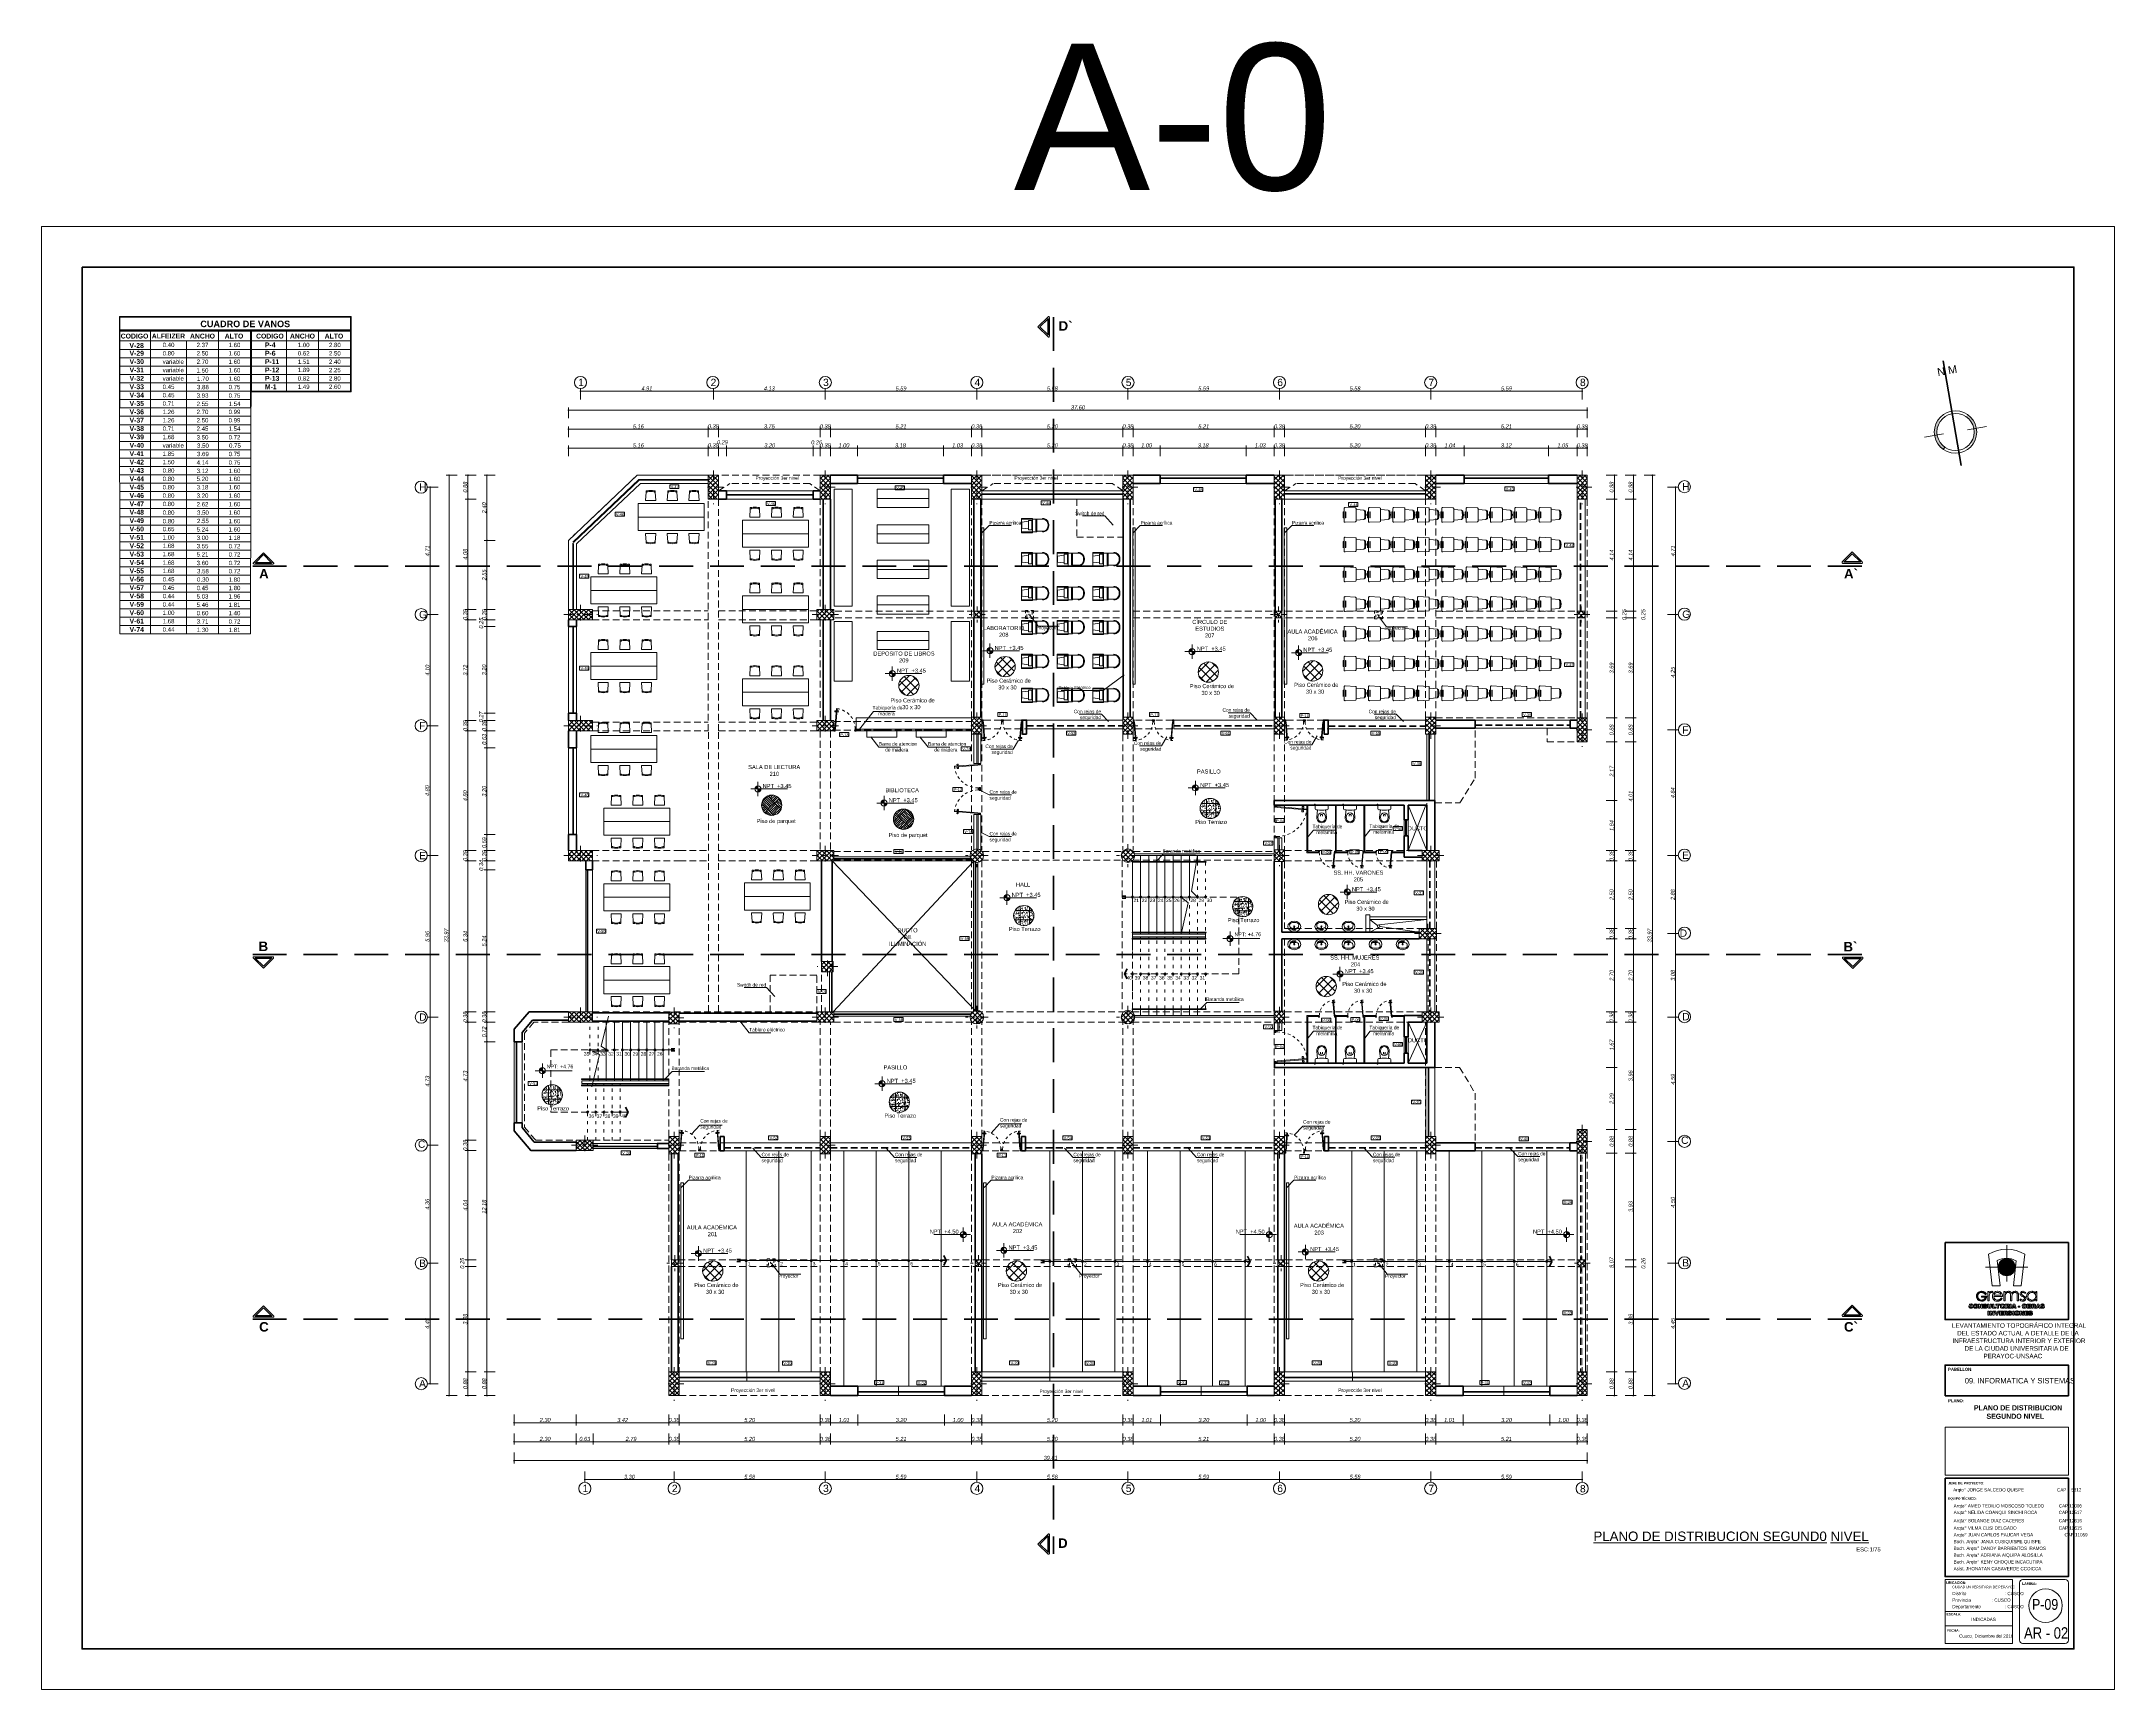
# Model space of a CAD drawing. Header units: inches. Extents: x 140 to 978, y -82 to 38.
# Drawn here: x 671.9 to 748.4, y -22.3 to 38.5 of the extents above; entities that cross this region are included whole.
import ezdxf

# ---------------------------------------------------------------- set-up
doc = ezdxf.new("R2010")
doc.units = ezdxf.units.IN
doc.header["$MEASUREMENT"] = 0
for name, pattern in [('ACAD_ISO03W100', [30, 12, -18]), ('CONTINUA', [0]), ('DASHDOT2', [12.7, 6.35, -3.175, 0, -3.175]), ('DASHED', [0.75, 0.5, -0.25]), ('DASHED2', [0.375, 0.25, -0.125]), ('HIDDEN2', [4.7625, 3.175, -1.5875])]:
    doc.linetypes.add(name, pattern=pattern)
doc.layers.get('0').update_dxf_attribs({"lineweight": 0})
for name, color, linetype, lineweight in [('UNSAAC CUBIERTAS', 22, 'Continuous', 0), ('UNSAAC- ROTULO', 7, 'Continuous', 60), ('UNSAAC-COLUMNA', 24, 'Continuous', 0), ('UNSAAC-CORTE ESTRUCTURA', 7, 'Continuous', 70), ('UNSAAC-CORTE MURO', 42, 'Continuous', 35), ('UNSAAC-COTA', 48, 'Continuous', 0), ('UNSAAC-EJE COLUMNA', 22, 'DASHDOT2', 0), ('UNSAAC-FACHADA(2DO PLANO)', 7, 'Continuous', 30), ('UNSAAC-LINEA DE CORTE', 7, 'Continuous', 70), ('UNSAAC-LLAMADOS', 88, 'Continuous', 0), ('UNSAAC-MUEBLE', 254, 'Continuous', 0), ('UNSAAC-MURETE', 146, 'Continuous', 20), ('UNSAAC-MUROS', 7, 'Continuous', 70), ('UNSAAC-PISOS', 253, 'Continuous', 0), ('UNSAAC-PROYECCIONES', 38, 'DASHED2', 0), ('UNSAAC-TEXTOS', 250, 'Continuous', 0), ('UNSAAC-TEXTOS ROTULO', 7, 'Continuous', 15), ('UNSAAC-TEXTURAS', 250, 'Continuous', 0), ('UNSAAC-VANOS', 24, 'Continuous', 0)]:
    doc.layers.add(name, color=color, linetype=linetype, lineweight=lineweight)
doc.styles.add('5mm', font='GOTHIC.TTF', dxfattribs={"height": 5})
doc.styles.add('ARIAL', font='arial.ttf')
doc.styles.add('Estilo_Generado_1', font='arial.ttf')
doc.styles.add('Estilo_Generado_3', font='')
doc.styles.add('narrow', font='')
doc.styles.get("Standard").update_dxf_attribs({"font": 'arial.ttf'})
doc.styles.get('Estilo_Generado_3').set_extended_font_data('Arial', bold=True)
doc.styles.get('narrow').set_extended_font_data('Arial Narrow', italic=True)
doc.dimstyles.new('1EN75', dxfattribs={"dimtxt": 0.15, "dimasz": 0.06, "dimexe": 0.1, "dimexo": 0.15, "dimgap": 0.025, "dimtad": 1, "dimzin": 1, "dimdsep": 46, "dimtxsty": 'narrow', "dimblk": 'DOT', "dimcen": 0.1, "dimclrd": 256, "dimclre": 256, "dimclrt": 256, "dimaunit": 1, "dimadec": 3, "dimazin": 0, "dimtfac": 1, "dimtmove": 2, "dimatfit": 3, "dimldrblk": 'ARCHTICK', "dimfxl": 0.3, "dimfxlon": 1, "dimtolj": 1, "dimtzin": 0, "dimlwd": 0, "dimlwe": 0, "dimarcsym": 0})

# ---------------------------------------------------------------- blocks, each defined once
blk = doc.blocks.new('PRTX80')
at = {"layer": 'UNSAAC-TEXTOS'}
h = blk.add_hatch(dxfattribs=at)
h.set_pattern_fill('ANSI31', color=256, scale=0.01, style=0)
h.set_pattern_definition([(45, (-1.629623, -4.234902), (-0.02245064, 0.02245064), [])])
h.paths.add_polyline_path([(-0.755, 0.036), (-0.8, 0.036), (-0.8, -0.036), (-0.769, -0.036), (-0.769, 0), (-0.755, 0)])
h.paths.add_polyline_path([(0, 0.036), (-0.045, 0.036), (-0.045, 0), (-0.032, 0), (-0.032, -0.036), (0, -0.036)])
at = {"layer": 'UNSAAC-PROYECCIONES', "ltscale": 0.15}
blk.add_arc((-0.032, -0.036), 0.737, 180, 270, dxfattribs=at)
at = {"layer": 'UNSAAC-TEXTOS'}
for p, q in [((-0.165, -0.662), (-0.166, -0.669)), ((-0.162, -0.67), (-0.166, -0.669)), ((-0.162, -0.662), (-0.165, -0.662)), ((-0.161, -0.651), (-0.163, -0.681)), ((-0.13, -0.688), (-0.16, -0.685)), ((-0.127, -0.65), (-0.157, -0.648)), ((-0.124, -0.658), (-0.126, -0.68)), ((-0.126, -0.68), (-0.126, -0.684)), ((-0.11, -0.682), (-0.126, -0.68)), ((-0.123, -0.654), (-0.124, -0.658)), ((-0.108, -0.659), (-0.124, -0.658)), ((-0.085, -0.684), (-0.07, -0.685)), ((-0.083, -0.661), (-0.068, -0.663)), ((-0.068, -0.663), (-0.07, -0.685)), ((-0.07, -0.685), (-0.07, -0.689)), ((-0.068, -0.659), (-0.068, -0.663)), ((-0.067, -0.693), (-0.037, -0.695)), ((-0.064, -0.655), (-0.034, -0.658)), ((-0.03, -0.662), (-0.033, -0.692)), ((-0.032, -0.681), (-0.028, -0.681)), ((-0.031, -0.673), (-0.028, -0.673)), ((-0.028, -0.673), (-0.028, -0.681))]:
    blk.add_line(p, q, dxfattribs=at)
for points in [[(-0.8, 0.036), (-0.755, 0.036), (-0.755, 0), (-0.769, 0), (-0.769, -0.036), (-0.8, -0.036), (-0.8, 0.036)], [(-0.045, 0.036), (0, 0.036), (0, -0.036), (-0.032, -0.036), (-0.032, 0), (-0.045, 0), (-0.045, 0.036)]]:
    blk.add_lwpolyline(points, dxfattribs=at)
blk.add_lwpolyline([(-0.056, -0.034), (-0.032, -0.036), (-0.093, -0.77), (-0.117, -0.768)], close=True, dxfattribs=at)
for centre, start, end in [((-0.16, -0.681), 175.2462, 265.2462), ((-0.157, -0.651), 85.2462, 175.2462), ((-0.13, -0.684), 265.2462, 355.2462), ((-0.127, -0.654), 355.2462, 85.2462), ((-0.067, -0.689), 175.2462, 265.2462), ((-0.064, -0.659), 85.2462, 175.2462), ((-0.037, -0.691), 265.2462, 355.2462), ((-0.034, -0.662), 355.2462, 85.2462)]:
    blk.add_arc(centre, 0.00375, start, end, dxfattribs=at)
blk = doc.blocks.new('A$C1DC20D96')
at = {"layer": 'UNSAAC-MUEBLE', "xscale": -1.167239801663273, "yscale": 1.167239801663273, "zscale": 1.167239801663273, "rotation": 180}
blk.add_blockref('PRTX80', (0, 0.034), dxfattribs=at)
blk = doc.blocks.new('A$C0B0B79B0')
at = {"layer": 'UNSAAC-MUEBLE'}
for p, q in [((-0.254, 0.051), (-0.254, 0)), ((-0.036, -0.349), (-0.036, -0.404)), ((0.036, -0.349), (0.036, -0.404))]:
    blk.add_line(p, q, dxfattribs=at)
blk.add_lwpolyline([(-0.181, -0.446), (-0.148, -0.176), (-0.199, -0.171, -0.386284), (-0.237, -0.13), (-0.237, -0.021, -0.414214), (-0.216, 0), (0, 0), (0.216, 0, -0.414214), (0.237, -0.021), (0.237, -0.13, -0.386284), (0.199, -0.171), (0.148, -0.176), (0.181, -0.446)], format="xyb", dxfattribs=at)
blk.add_lwpolyline([(0.148, -0.176), (0.08, -0.183), (0, -0.183), (-0.08, -0.183), (-0.148, -0.176)], dxfattribs=at)
blk.add_arc((0, -0.404), 0.0664, 57.00044, 122.99956, dxfattribs=at)
for major_axis, ratio, start_param, end_param in [((0, 0.204), 0.888864, 1.570796, 4.712389), ((0, 0.169), 0.84927, 3.141593, 9.424778)]:
    blk.add_ellipse((0, -0.446), major_axis=major_axis, ratio=ratio, start_param=start_param, end_param=end_param, dxfattribs=at)
at = {"layer": 'UNSAAC-TEXTOS'}
blk.add_line((-0.279, 0.026), (-0.228, 0.026), dxfattribs=at)
blk.add_circle((-0.254, 0.026), 0.0103, dxfattribs=at)
blk = doc.blocks.new('A$C47CC071B')
at = {"layer": 'UNSAAC-MUEBLE'}
for p, q in [((-0.148, 0.034), (-0.136, 0.005)), ((-0.106, 0.062), (-0.142, 0.047)), ((-0.103, 0.054), (-0.139, 0.039)), ((-0.099, 0.046), (-0.136, 0.031)), ((-0.096, 0.038), (-0.132, 0.023)), ((-0.093, 0.03), (-0.129, 0.016)), ((-0.093, 0.056), (-0.081, 0.027)), ((-0.062, 0.061), (-0.062, 0.081)), ((-0.047, 0.096), (0.047, 0.096)), ((-0.047, 0.045), (-0.013, 0.045)), ((-0.015, 0.081), (-0.01, 0)), ((0.01, 0), (0.015, 0.081)), ((0.013, 0.045), (0.047, 0.045)), ((0.062, 0.061), (0.062, 0.081)), ((-0.163, -0.034), (-0.17, -0.114)), ((0.163, -0.034), (0.17, -0.114))]:
    blk.add_line(p, q, dxfattribs=at)
at = {"layer": 'UNSAAC-MUEBLE', "const_width": 0.00839}
for points in [[(-0.054, 0.071, -1), (-0.026, 0.071, -1)], [(0.026, 0.071, -1), (0.054, 0.071, -1)]]:
    blk.add_lwpolyline(points, format="xyb", close=True, dxfattribs=at)
at = {"layer": 'UNSAAC-MUEBLE'}
for radius in [0.0179, 0.0142]:
    blk.add_circle((0, -0.038), radius, dxfattribs=at)
for centre, radius, start, end in [((-0.138, 0.038), 0.0102, 112.10685, 202.10685), ((-0.102, 0.052), 0.0102, 22.10685, 112.10685), ((-0.047, 0.081), 0.0153, 90, 180), ((-0.047, 0.061), 0.0153, 180, 270), ((0, 0.077), 0.0159, 15.43631, 164.56369), ((0, 0), 0.0102, 180, 0), ((0.047, 0.081), 0.0153, 0, 90), ((0.047, 0.061), 0.0153, 270, 0)]:
    blk.add_arc(centre, radius, start, end, dxfattribs=at)
blk.add_ellipse((0, -0.038), major_axis=(0.237, 0), ratio=0.827303, dxfattribs=at)
at = {"layer": 'UNSAAC-MUEBLE', "extrusion": (0, 0, -1)}
for centre, major_axis, ratio, start_param, end_param in [((0, -0.034), (-0.163, 0), 0.431412, 0, 1.494723), ((0, -0.034), (-0.163, 0), 0.431412, 1.647124, 3.141593), ((0, -0.114), (-0.17, 0), 0.414636, 3.141593, 6.283185)]:
    blk.add_ellipse(centre, major_axis=major_axis, ratio=ratio, start_param=start_param, end_param=end_param, dxfattribs=at)
blk = doc.blocks.new('A$C455856FE')
at = {"layer": 'UNSAAC-MUEBLE'}
blk.add_lwpolyline([(0.316, -0.168), (0.01, -0.188, -0.433848), (0, -0.179), (0, 0.179, -0.433848), (0.01, 0.188), (0.316, 0.168)], format="xyb", dxfattribs=at)
for points in [[(0.316, 0.168), (0.359, 0.168), (0.359, 0.125), (0.316, 0.125)], [(0.316, -0.168), (0.359, -0.168), (0.359, -0.125), (0.316, -0.125)]]:
    blk.add_lwpolyline(points, close=True, dxfattribs=at)
for radius, start, end in [(0.378, 340.63003, 19.36997), (0.411, 342.24299, 17.75701)]:
    blk.add_arc((-0.036, 0), radius, start, end, dxfattribs=at)
blk = doc.blocks.new('MODULO')
at = {"layer": 'UNSAAC-MUEBLE'}
for p, q in [((0, 0.025), (0, 0.012)), ((0, 0.025), (0.4, 0.025)), ((0, 0), (0, 0.012)), ((0.4, 0), (0, 0)), ((0, 0), (0, -0.5)), ((0, 0), (0.4, 0)), ((0.4, 0.025), (0.4, 0.012)), ((0.4, 0), (0.4, 0.012)), ((0, -0.475), (0, -0.487)), ((0, -0.475), (0.4, -0.475)), ((0, -0.5), (0, -0.487)), ((0, -0.5), (0.4, -0.5)), ((0, -0.5), (0.4, -0.5)), ((0.4, -0.5), (0.4, 0)), ((0.4, -0.475), (0.4, -0.487)), ((0.4, -0.5), (0.4, -0.487))]:
    blk.add_line(p, q, dxfattribs=at)
blk.add_lwpolyline([(0.25, -0.43), (0.25, -0.395), (0.006, -0.364), (0.006, -0.255), (0.006, -0.145), (0.25, -0.115), (0.25, -0.08)], dxfattribs=at)
blk.add_lwpolyline([(0.375, -0.43), (0.375, -0.08), (0.25, -0.08), (0.25, -0.43)], close=True, dxfattribs=at)
at = {"layer": 'UNSAAC-MUEBLE', "linetype": 'HIDDEN2', "ltscale": 0.3}
blk.add_lwpolyline([(0.4, 0), (0.567, 0), (0.567, -0.475), (0.4, -0.475)], dxfattribs=at)
at = {"layer": 'UNSAAC-MUEBLE'}
blk.add_lwpolyline([(0.775, -0.475), (0.575, -0.475, -0.414214), (0.525, -0.425), (0.525, -0.075, -0.414214), (0.575, -0.025), (0.775, -0.025, -0.414214), (0.975, -0.225), (0.975, -0.275, -0.414214)], format="xyb", close=True, dxfattribs=at)
blk.add_lwpolyline([(0.775, -0.025), (0.775, 0, -0.414214), (1, -0.225), (1, -0.275, -0.414214), (0.775, -0.5), (0.775, -0.475)], format="xyb", dxfattribs=at)
blk.add_arc((-0.399, -0.252), 0.788, 349.15405, 10.84595, dxfattribs=at)
blk = doc.blocks.new('CARP-UNIP')
at = {"layer": 'UNSAAC-MUEBLE'}
for p, q in [((-0.106, 0.036), (0.104, 0.036)), ((-0.102, 0), (-0.102, 0.036)), ((-0.068, 0), (-0.068, 0.036)), ((-0.034, 0), (-0.034, 0.036)), ((0, 0), (0, 0.036)), ((0.034, 0), (0.034, 0.036)), ((0.068, 0), (0.068, 0.036)), ((0.1, 0), (0.1, 0.036)), ((-0.025, -0.69), (-0.025, -0.7)), ((0.025, -0.69), (0.025, -0.7))]:
    blk.add_line(p, q, dxfattribs=at)
for points in [[(0.231, -0.381), (0.248, -0.031, 0.428923), (0.218, 0), (-0.218, 0, 0.428923), (-0.248, -0.031), (-0.231, -0.381, 0.399656), (-0.211, -0.4), (0.211, -0.4, 0.399656)], [(-0.13, -0.69), (-0.13, -0.71, 0.075134), (0.13, -0.71), (0.13, -0.69, -0.076923)], [(-0.1, -0.04), (0.1, -0.04, -1), (0.1, -0.05), (-0.1, -0.05, -1)]]:
    blk.add_lwpolyline(points, format="xyb", close=True, dxfattribs=at)
blk.add_lwpolyline([(0.171, -0.4, -0.153788), (0.174, -0.412), (0.152, -0.661, -0.343052), (0.136, -0.679, -0.081306), (-0.136, -0.679, -0.343182), (-0.152, -0.661), (-0.174, -0.412, -0.15361), (-0.171, -0.4)], format="xyb", dxfattribs=at)
blk.add_lwpolyline([(-0.025, -0.72), (-0.025, -0.735), (0.025, -0.735), (0.025, -0.72)], dxfattribs=at)
blk = doc.blocks.new('_Dot')
at = {"color": 0, "linetype": 'ByBlock', "lineweight": -2}
blk.add_line((-0.5, 0), (-1, 0), dxfattribs=at)
at = {"color": 0, "linetype": 'ByBlock', "const_width": 0.5}
blk.add_lwpolyline([(-0.25, 0, 1), (0.25, 0, 1)], format="xyb", close=True, dxfattribs=at)
blk = doc.blocks.new('*D55')
at = {"layer": 'Defpoints', "color": 0, "transparency": 16777216}
for p in [(691.945, -2.62), (695.24, -11.691), (695.24, -14.601)]:
    blk.add_point(p, dxfattribs=at)
at = {"layer": 'UNSAAC-COTA', "lineweight": 0, "transparency": 16777216}
for p, q in [((691.945, -14.301), (691.945, -14.701)), ((695.24, -14.301), (695.24, -14.701)), ((692.005, -14.601), (695.18, -14.601))]:
    blk.add_line(p, q, dxfattribs=at)
at = {"layer": 'UNSAAC-COTA', "lineweight": 0, "transparency": 16777216, "xscale": 0.06, "yscale": 0.06, "zscale": 0.06, "rotation": 180}
blk.add_blockref('_Dot', (691.945, -14.601), dxfattribs=at)
at = {"layer": 'UNSAAC-COTA', "lineweight": 0, "transparency": 16777216, "xscale": 0.06, "yscale": 0.06, "zscale": 0.06}
blk.add_blockref('_Dot', (695.24, -14.601), dxfattribs=at)
at = {"layer": 'UNSAAC-COTA', "transparency": 16777216, "insert": (693.593, -14.499), "char_height": 0.15, "attachment_point": 5, "style": 'narrow'}
blk.add_mtext('\\A1;3.30', dxfattribs=at)
blk = doc.blocks.new('_ArchTick')
at = {"layer": 'UNSAAC-FACHADA(2DO PLANO)', "color": 0, "const_width": 0.15}
blk.add_lwpolyline([(-0.5, -0.5), (0.5, 0.5)], dxfattribs=at)
blk = doc.blocks.new('*D56')
at = {"layer": 'Defpoints', "color": 0, "transparency": 16777216}
for p in [(695.24, -11.691), (700.82, -11.691), (700.82, -14.601)]:
    blk.add_point(p, dxfattribs=at)
at = {"layer": 'UNSAAC-COTA', "lineweight": 0, "transparency": 16777216}
for p, q in [((695.24, -14.301), (695.24, -14.701)), ((700.82, -14.301), (700.82, -14.701)), ((695.3, -14.601), (700.76, -14.601))]:
    blk.add_line(p, q, dxfattribs=at)
at = {"layer": 'UNSAAC-COTA', "lineweight": 0, "transparency": 16777216, "xscale": 0.06, "yscale": 0.06, "zscale": 0.06, "rotation": 180}
blk.add_blockref('_Dot', (695.24, -14.601), dxfattribs=at)
at = {"layer": 'UNSAAC-COTA', "lineweight": 0, "transparency": 16777216, "xscale": 0.06, "yscale": 0.06, "zscale": 0.06}
blk.add_blockref('_Dot', (700.82, -14.601), dxfattribs=at)
at = {"layer": 'UNSAAC-COTA', "transparency": 16777216, "insert": (698.03, -14.499), "char_height": 0.15, "attachment_point": 5, "style": 'narrow'}
blk.add_mtext('\\A1;5.58', dxfattribs=at)
blk = doc.blocks.new('*D57')
at = {"layer": 'Defpoints', "color": 0, "transparency": 16777216}
for p in [(700.82, -11.691), (706.41, -11.691), (706.41, -14.601)]:
    blk.add_point(p, dxfattribs=at)
at = {"layer": 'UNSAAC-COTA', "lineweight": 0, "transparency": 16777216}
for p, q in [((700.82, -14.301), (700.82, -14.701)), ((706.41, -14.301), (706.41, -14.701)), ((700.88, -14.601), (706.35, -14.601))]:
    blk.add_line(p, q, dxfattribs=at)
at = {"layer": 'UNSAAC-COTA', "lineweight": 0, "transparency": 16777216, "xscale": 0.06, "yscale": 0.06, "zscale": 0.06, "rotation": 180}
blk.add_blockref('_Dot', (700.82, -14.601), dxfattribs=at)
at = {"layer": 'UNSAAC-COTA', "lineweight": 0, "transparency": 16777216, "xscale": 0.06, "yscale": 0.06, "zscale": 0.06}
blk.add_blockref('_Dot', (706.41, -14.601), dxfattribs=at)
at = {"layer": 'UNSAAC-COTA', "transparency": 16777216, "insert": (703.615, -14.499), "char_height": 0.15, "attachment_point": 5, "style": 'narrow'}
blk.add_mtext('\\A1;5.59', dxfattribs=at)
blk = doc.blocks.new('*D58')
at = {"layer": 'Defpoints', "color": 0, "transparency": 16777216}
for p in [(706.41, -11.691), (711.99, -11.691), (711.99, -14.601)]:
    blk.add_point(p, dxfattribs=at)
at = {"layer": 'UNSAAC-COTA', "lineweight": 0, "transparency": 16777216}
for p, q in [((706.41, -14.301), (706.41, -14.701)), ((711.99, -14.301), (711.99, -14.701)), ((706.47, -14.601), (711.93, -14.601))]:
    blk.add_line(p, q, dxfattribs=at)
at = {"layer": 'UNSAAC-COTA', "lineweight": 0, "transparency": 16777216, "xscale": 0.06, "yscale": 0.06, "zscale": 0.06, "rotation": 180}
blk.add_blockref('_Dot', (706.41, -14.601), dxfattribs=at)
at = {"layer": 'UNSAAC-COTA', "lineweight": 0, "transparency": 16777216, "xscale": 0.06, "yscale": 0.06, "zscale": 0.06}
blk.add_blockref('_Dot', (711.99, -14.601), dxfattribs=at)
at = {"layer": 'UNSAAC-COTA', "transparency": 16777216, "insert": (709.2, -14.499), "char_height": 0.15, "attachment_point": 5, "style": 'narrow'}
blk.add_mtext('\\A1;5.58', dxfattribs=at)
blk = doc.blocks.new('*D59')
at = {"layer": 'Defpoints', "color": 0, "transparency": 16777216}
for p in [(711.99, -11.691), (717.58, -11.691), (717.58, -14.601)]:
    blk.add_point(p, dxfattribs=at)
at = {"layer": 'UNSAAC-COTA', "lineweight": 0, "transparency": 16777216}
for p, q in [((711.99, -14.301), (711.99, -14.701)), ((717.58, -14.301), (717.58, -14.701)), ((712.05, -14.601), (717.52, -14.601))]:
    blk.add_line(p, q, dxfattribs=at)
at = {"layer": 'UNSAAC-COTA', "lineweight": 0, "transparency": 16777216, "xscale": 0.06, "yscale": 0.06, "zscale": 0.06, "rotation": 180}
blk.add_blockref('_Dot', (711.99, -14.601), dxfattribs=at)
at = {"layer": 'UNSAAC-COTA', "lineweight": 0, "transparency": 16777216, "xscale": 0.06, "yscale": 0.06, "zscale": 0.06}
blk.add_blockref('_Dot', (717.58, -14.601), dxfattribs=at)
at = {"layer": 'UNSAAC-COTA', "transparency": 16777216, "insert": (714.785, -14.499), "char_height": 0.15, "attachment_point": 5, "style": 'narrow'}
blk.add_mtext('\\A1;5.59', dxfattribs=at)
blk = doc.blocks.new('*D60')
at = {"layer": 'Defpoints', "color": 0, "transparency": 16777216}
for p in [(717.58, -11.691), (723.16, -11.691), (723.16, -14.601)]:
    blk.add_point(p, dxfattribs=at)
at = {"layer": 'UNSAAC-COTA', "lineweight": 0, "transparency": 16777216}
for p, q in [((717.58, -14.301), (717.58, -14.701)), ((723.16, -14.301), (723.16, -14.701)), ((717.64, -14.601), (723.1, -14.601))]:
    blk.add_line(p, q, dxfattribs=at)
at = {"layer": 'UNSAAC-COTA', "lineweight": 0, "transparency": 16777216, "xscale": 0.06, "yscale": 0.06, "zscale": 0.06, "rotation": 180}
blk.add_blockref('_Dot', (717.58, -14.601), dxfattribs=at)
at = {"layer": 'UNSAAC-COTA', "lineweight": 0, "transparency": 16777216, "xscale": 0.06, "yscale": 0.06, "zscale": 0.06}
blk.add_blockref('_Dot', (723.16, -14.601), dxfattribs=at)
at = {"layer": 'UNSAAC-COTA', "transparency": 16777216, "insert": (720.37, -14.499), "char_height": 0.15, "attachment_point": 5, "style": 'narrow'}
blk.add_mtext('\\A1;5.58', dxfattribs=at)
blk = doc.blocks.new('*D61')
at = {"layer": 'Defpoints', "color": 0, "transparency": 16777216}
for p in [(723.16, -11.691), (728.75, -11.691), (728.75, -14.601)]:
    blk.add_point(p, dxfattribs=at)
at = {"layer": 'UNSAAC-COTA', "lineweight": 0, "transparency": 16777216}
for p, q in [((723.16, -14.301), (723.16, -14.701)), ((728.75, -14.301), (728.75, -14.701)), ((723.22, -14.601), (728.69, -14.601))]:
    blk.add_line(p, q, dxfattribs=at)
at = {"layer": 'UNSAAC-COTA', "lineweight": 0, "transparency": 16777216, "xscale": 0.06, "yscale": 0.06, "zscale": 0.06, "rotation": 180}
blk.add_blockref('_Dot', (723.16, -14.601), dxfattribs=at)
at = {"layer": 'UNSAAC-COTA', "lineweight": 0, "transparency": 16777216, "xscale": 0.06, "yscale": 0.06, "zscale": 0.06}
blk.add_blockref('_Dot', (728.75, -14.601), dxfattribs=at)
at = {"layer": 'UNSAAC-COTA', "transparency": 16777216, "insert": (725.955, -14.499), "char_height": 0.15, "attachment_point": 5, "style": 'narrow'}
blk.add_mtext('\\A1;5.59', dxfattribs=at)
blk = doc.blocks.new('*D163')
at = {"layer": 'Defpoints', "color": 0, "transparency": 16777216}
for p in [(689.335, -1.734), (691.63, -2.451), (691.63, -12.501)]:
    blk.add_point(p, dxfattribs=at)
at = {"layer": 'UNSAAC-COTA', "lineweight": 0, "transparency": 16777216}
for p, q in [((689.335, -12.201), (689.335, -12.601)), ((691.63, -12.201), (691.63, -12.601)), ((689.395, -12.501), (691.57, -12.501))]:
    blk.add_line(p, q, dxfattribs=at)
at = {"layer": 'UNSAAC-COTA', "lineweight": 0, "transparency": 16777216, "xscale": 0.06, "yscale": 0.06, "zscale": 0.06, "rotation": 180}
blk.add_blockref('_Dot', (689.335, -12.501), dxfattribs=at)
at = {"layer": 'UNSAAC-COTA', "lineweight": 0, "transparency": 16777216, "xscale": 0.06, "yscale": 0.06, "zscale": 0.06}
blk.add_blockref('_Dot', (691.63, -12.501), dxfattribs=at)
at = {"layer": 'UNSAAC-COTA', "transparency": 16777216, "insert": (690.483, -12.399), "char_height": 0.15, "attachment_point": 5, "style": 'narrow'}
blk.add_mtext('\\A1;2.30', dxfattribs=at)
blk = doc.blocks.new('*D164')
at = {"layer": 'Defpoints', "color": 0, "transparency": 16777216}
for p in [(691.63, -2.451), (695.05, -11.501), (695.05, -12.501)]:
    blk.add_point(p, dxfattribs=at)
at = {"layer": 'UNSAAC-COTA', "lineweight": 0, "transparency": 16777216}
for p, q in [((691.63, -12.201), (691.63, -12.601)), ((695.05, -12.201), (695.05, -12.601)), ((691.69, -12.501), (694.99, -12.501))]:
    blk.add_line(p, q, dxfattribs=at)
at = {"layer": 'UNSAAC-COTA', "lineweight": 0, "transparency": 16777216, "xscale": 0.06, "yscale": 0.06, "zscale": 0.06, "rotation": 180}
blk.add_blockref('_Dot', (691.63, -12.501), dxfattribs=at)
at = {"layer": 'UNSAAC-COTA', "lineweight": 0, "transparency": 16777216, "xscale": 0.06, "yscale": 0.06, "zscale": 0.06}
blk.add_blockref('_Dot', (695.05, -12.501), dxfattribs=at)
at = {"layer": 'UNSAAC-COTA', "transparency": 16777216, "insert": (693.34, -12.399), "char_height": 0.15, "attachment_point": 5, "style": 'narrow'}
blk.add_mtext('\\A1;3.42', dxfattribs=at)
blk = doc.blocks.new('*D62')
at = {"layer": 'Defpoints', "color": 0, "transparency": 16777216}
for p in [(695.05, -11.501), (695.43, -11.501), (695.43, -12.501)]:
    blk.add_point(p, dxfattribs=at)
at = {"layer": 'UNSAAC-COTA', "lineweight": 0, "transparency": 16777216}
for p, q in [((695.05, -12.201), (695.05, -12.601)), ((695.43, -12.201), (695.43, -12.601)), ((695.11, -12.501), (695.37, -12.501))]:
    blk.add_line(p, q, dxfattribs=at)
at = {"layer": 'UNSAAC-COTA', "lineweight": 0, "transparency": 16777216, "xscale": 0.06, "yscale": 0.06, "zscale": 0.06, "rotation": 180}
blk.add_blockref('_Dot', (695.05, -12.501), dxfattribs=at)
at = {"layer": 'UNSAAC-COTA', "lineweight": 0, "transparency": 16777216, "xscale": 0.06, "yscale": 0.06, "zscale": 0.06}
blk.add_blockref('_Dot', (695.43, -12.501), dxfattribs=at)
at = {"layer": 'UNSAAC-COTA', "transparency": 16777216, "insert": (695.24, -12.399), "char_height": 0.15, "attachment_point": 5, "style": 'narrow'}
blk.add_mtext('\\A1;0.38', dxfattribs=at)
blk = doc.blocks.new('*D63')
at = {"layer": 'Defpoints', "color": 0, "transparency": 16777216}
for p in [(695.43, -11.501), (700.63, -11.501), (700.63, -12.501)]:
    blk.add_point(p, dxfattribs=at)
at = {"layer": 'UNSAAC-COTA', "lineweight": 0, "transparency": 16777216}
for p, q in [((695.43, -12.201), (695.43, -12.601)), ((700.63, -12.201), (700.63, -12.601)), ((695.49, -12.501), (700.57, -12.501))]:
    blk.add_line(p, q, dxfattribs=at)
at = {"layer": 'UNSAAC-COTA', "lineweight": 0, "transparency": 16777216, "xscale": 0.06, "yscale": 0.06, "zscale": 0.06, "rotation": 180}
blk.add_blockref('_Dot', (695.43, -12.501), dxfattribs=at)
at = {"layer": 'UNSAAC-COTA', "lineweight": 0, "transparency": 16777216, "xscale": 0.06, "yscale": 0.06, "zscale": 0.06}
blk.add_blockref('_Dot', (700.63, -12.501), dxfattribs=at)
at = {"layer": 'UNSAAC-COTA', "transparency": 16777216, "insert": (698.03, -12.399), "char_height": 0.15, "attachment_point": 5, "style": 'narrow'}
blk.add_mtext('\\A1;5.20', dxfattribs=at)
blk = doc.blocks.new('*D165')
at = {"layer": 'Defpoints', "color": 0, "transparency": 16777216}
for p in [(700.63, -11.501), (701.01, -11.501), (701.01, -12.501)]:
    blk.add_point(p, dxfattribs=at)
at = {"layer": 'UNSAAC-COTA', "lineweight": 0, "transparency": 16777216}
for p, q in [((700.63, -12.201), (700.63, -12.601)), ((701.01, -12.201), (701.01, -12.601)), ((700.69, -12.501), (700.95, -12.501))]:
    blk.add_line(p, q, dxfattribs=at)
at = {"layer": 'UNSAAC-COTA', "lineweight": 0, "transparency": 16777216, "xscale": 0.06, "yscale": 0.06, "zscale": 0.06, "rotation": 180}
blk.add_blockref('_Dot', (700.63, -12.501), dxfattribs=at)
at = {"layer": 'UNSAAC-COTA', "lineweight": 0, "transparency": 16777216, "xscale": 0.06, "yscale": 0.06, "zscale": 0.06}
blk.add_blockref('_Dot', (701.01, -12.501), dxfattribs=at)
at = {"layer": 'UNSAAC-COTA', "transparency": 16777216, "insert": (700.82, -12.399), "char_height": 0.15, "attachment_point": 5, "style": 'narrow'}
blk.add_mtext('\\A1;0.38', dxfattribs=at)
blk = doc.blocks.new('*D166')
at = {"layer": 'Defpoints', "color": 0, "transparency": 16777216}
for p in [(701.01, -11.501), (702.02, -11.501), (702.02, -12.501)]:
    blk.add_point(p, dxfattribs=at)
at = {"layer": 'UNSAAC-COTA', "lineweight": 0, "transparency": 16777216}
for p, q in [((701.01, -12.201), (701.01, -12.601)), ((702.02, -12.201), (702.02, -12.601)), ((701.07, -12.501), (701.96, -12.501))]:
    blk.add_line(p, q, dxfattribs=at)
at = {"layer": 'UNSAAC-COTA', "lineweight": 0, "transparency": 16777216, "xscale": 0.06, "yscale": 0.06, "zscale": 0.06, "rotation": 180}
blk.add_blockref('_Dot', (701.01, -12.501), dxfattribs=at)
at = {"layer": 'UNSAAC-COTA', "lineweight": 0, "transparency": 16777216, "xscale": 0.06, "yscale": 0.06, "zscale": 0.06}
blk.add_blockref('_Dot', (702.02, -12.501), dxfattribs=at)
at = {"layer": 'UNSAAC-COTA', "transparency": 16777216, "insert": (701.515, -12.399), "char_height": 0.15, "attachment_point": 5, "style": 'narrow'}
blk.add_mtext('\\A1;1.01', dxfattribs=at)
blk = doc.blocks.new('*D167')
at = {"layer": 'Defpoints', "color": 0, "transparency": 16777216}
for p in [(702.02, -11.501), (705.22, -11.501), (705.22, -12.501)]:
    blk.add_point(p, dxfattribs=at)
at = {"layer": 'UNSAAC-COTA', "lineweight": 0, "transparency": 16777216}
for p, q in [((702.02, -12.201), (702.02, -12.601)), ((705.22, -12.201), (705.22, -12.601)), ((702.08, -12.501), (705.16, -12.501))]:
    blk.add_line(p, q, dxfattribs=at)
at = {"layer": 'UNSAAC-COTA', "lineweight": 0, "transparency": 16777216, "xscale": 0.06, "yscale": 0.06, "zscale": 0.06, "rotation": 180}
blk.add_blockref('_Dot', (702.02, -12.501), dxfattribs=at)
at = {"layer": 'UNSAAC-COTA', "lineweight": 0, "transparency": 16777216, "xscale": 0.06, "yscale": 0.06, "zscale": 0.06}
blk.add_blockref('_Dot', (705.22, -12.501), dxfattribs=at)
at = {"layer": 'UNSAAC-COTA', "transparency": 16777216, "insert": (703.62, -12.399), "char_height": 0.15, "attachment_point": 5, "style": 'narrow'}
blk.add_mtext('\\A1;3.20', dxfattribs=at)
blk = doc.blocks.new('*D168')
at = {"layer": 'Defpoints', "color": 0, "transparency": 16777216}
for p in [(705.22, -11.501), (706.22, -11.501), (706.22, -12.501)]:
    blk.add_point(p, dxfattribs=at)
at = {"layer": 'UNSAAC-COTA', "lineweight": 0, "transparency": 16777216}
for p, q in [((705.22, -12.201), (705.22, -12.601)), ((706.22, -12.201), (706.22, -12.601)), ((705.28, -12.501), (706.16, -12.501))]:
    blk.add_line(p, q, dxfattribs=at)
at = {"layer": 'UNSAAC-COTA', "lineweight": 0, "transparency": 16777216, "xscale": 0.06, "yscale": 0.06, "zscale": 0.06, "rotation": 180}
blk.add_blockref('_Dot', (705.22, -12.501), dxfattribs=at)
at = {"layer": 'UNSAAC-COTA', "lineweight": 0, "transparency": 16777216, "xscale": 0.06, "yscale": 0.06, "zscale": 0.06}
blk.add_blockref('_Dot', (706.22, -12.501), dxfattribs=at)
at = {"layer": 'UNSAAC-COTA', "transparency": 16777216, "insert": (705.72, -12.399), "char_height": 0.15, "attachment_point": 5, "style": 'narrow'}
blk.add_mtext('\\A1;1.00', dxfattribs=at)
blk = doc.blocks.new('*D64')
at = {"layer": 'Defpoints', "color": 0, "transparency": 16777216}
for p in [(706.22, -11.501), (706.6, -11.501), (706.6, -12.501)]:
    blk.add_point(p, dxfattribs=at)
at = {"layer": 'UNSAAC-COTA', "lineweight": 0, "transparency": 16777216}
for p, q in [((706.22, -12.201), (706.22, -12.601)), ((706.6, -12.201), (706.6, -12.601)), ((706.28, -12.501), (706.54, -12.501))]:
    blk.add_line(p, q, dxfattribs=at)
at = {"layer": 'UNSAAC-COTA', "lineweight": 0, "transparency": 16777216, "xscale": 0.06, "yscale": 0.06, "zscale": 0.06, "rotation": 180}
blk.add_blockref('_Dot', (706.22, -12.501), dxfattribs=at)
at = {"layer": 'UNSAAC-COTA', "lineweight": 0, "transparency": 16777216, "xscale": 0.06, "yscale": 0.06, "zscale": 0.06}
blk.add_blockref('_Dot', (706.6, -12.501), dxfattribs=at)
at = {"layer": 'UNSAAC-COTA', "transparency": 16777216, "insert": (706.41, -12.399), "char_height": 0.15, "attachment_point": 5, "style": 'narrow'}
blk.add_mtext('\\A1;0.38', dxfattribs=at)
blk = doc.blocks.new('*D65')
at = {"layer": 'Defpoints', "color": 0, "transparency": 16777216}
for p in [(706.6, -11.501), (711.8, -11.501), (711.8, -12.501)]:
    blk.add_point(p, dxfattribs=at)
at = {"layer": 'UNSAAC-COTA', "lineweight": 0, "transparency": 16777216}
for p, q in [((706.6, -12.201), (706.6, -12.601)), ((711.8, -12.201), (711.8, -12.601)), ((706.66, -12.501), (711.74, -12.501))]:
    blk.add_line(p, q, dxfattribs=at)
at = {"layer": 'UNSAAC-COTA', "lineweight": 0, "transparency": 16777216, "xscale": 0.06, "yscale": 0.06, "zscale": 0.06, "rotation": 180}
blk.add_blockref('_Dot', (706.6, -12.501), dxfattribs=at)
at = {"layer": 'UNSAAC-COTA', "lineweight": 0, "transparency": 16777216, "xscale": 0.06, "yscale": 0.06, "zscale": 0.06}
blk.add_blockref('_Dot', (711.8, -12.501), dxfattribs=at)
at = {"layer": 'UNSAAC-COTA', "transparency": 16777216, "insert": (709.2, -12.399), "char_height": 0.15, "attachment_point": 5, "style": 'narrow'}
blk.add_mtext('\\A1;5.20', dxfattribs=at)
blk = doc.blocks.new('*D169')
at = {"layer": 'Defpoints', "color": 0, "transparency": 16777216}
for p in [(711.8, -11.501), (712.18, -11.501), (712.18, -12.501)]:
    blk.add_point(p, dxfattribs=at)
at = {"layer": 'UNSAAC-COTA', "lineweight": 0, "transparency": 16777216}
for p, q in [((711.8, -12.201), (711.8, -12.601)), ((712.18, -12.201), (712.18, -12.601)), ((711.86, -12.501), (712.12, -12.501))]:
    blk.add_line(p, q, dxfattribs=at)
at = {"layer": 'UNSAAC-COTA', "lineweight": 0, "transparency": 16777216, "xscale": 0.06, "yscale": 0.06, "zscale": 0.06, "rotation": 180}
blk.add_blockref('_Dot', (711.8, -12.501), dxfattribs=at)
at = {"layer": 'UNSAAC-COTA', "lineweight": 0, "transparency": 16777216, "xscale": 0.06, "yscale": 0.06, "zscale": 0.06}
blk.add_blockref('_Dot', (712.18, -12.501), dxfattribs=at)
at = {"layer": 'UNSAAC-COTA', "transparency": 16777216, "insert": (711.99, -12.399), "char_height": 0.15, "attachment_point": 5, "style": 'narrow'}
blk.add_mtext('\\A1;0.38', dxfattribs=at)
blk = doc.blocks.new('*D170')
at = {"layer": 'Defpoints', "color": 0, "transparency": 16777216}
for p in [(712.18, -11.501), (713.19, -11.501), (713.19, -12.501)]:
    blk.add_point(p, dxfattribs=at)
at = {"layer": 'UNSAAC-COTA', "lineweight": 0, "transparency": 16777216}
for p, q in [((712.18, -12.201), (712.18, -12.601)), ((713.19, -12.201), (713.19, -12.601)), ((712.24, -12.501), (713.13, -12.501))]:
    blk.add_line(p, q, dxfattribs=at)
at = {"layer": 'UNSAAC-COTA', "lineweight": 0, "transparency": 16777216, "xscale": 0.06, "yscale": 0.06, "zscale": 0.06, "rotation": 180}
blk.add_blockref('_Dot', (712.18, -12.501), dxfattribs=at)
at = {"layer": 'UNSAAC-COTA', "lineweight": 0, "transparency": 16777216, "xscale": 0.06, "yscale": 0.06, "zscale": 0.06}
blk.add_blockref('_Dot', (713.19, -12.501), dxfattribs=at)
at = {"layer": 'UNSAAC-COTA', "transparency": 16777216, "insert": (712.685, -12.399), "char_height": 0.15, "attachment_point": 5, "style": 'narrow'}
blk.add_mtext('\\A1;1.01', dxfattribs=at)
blk = doc.blocks.new('*D171')
at = {"layer": 'Defpoints', "color": 0, "transparency": 16777216}
for p in [(713.19, -11.501), (716.39, -11.501), (716.39, -12.501)]:
    blk.add_point(p, dxfattribs=at)
at = {"layer": 'UNSAAC-COTA', "lineweight": 0, "transparency": 16777216}
for p, q in [((713.19, -12.201), (713.19, -12.601)), ((716.39, -12.201), (716.39, -12.601)), ((713.25, -12.501), (716.33, -12.501))]:
    blk.add_line(p, q, dxfattribs=at)
at = {"layer": 'UNSAAC-COTA', "lineweight": 0, "transparency": 16777216, "xscale": 0.06, "yscale": 0.06, "zscale": 0.06, "rotation": 180}
blk.add_blockref('_Dot', (713.19, -12.501), dxfattribs=at)
at = {"layer": 'UNSAAC-COTA', "lineweight": 0, "transparency": 16777216, "xscale": 0.06, "yscale": 0.06, "zscale": 0.06}
blk.add_blockref('_Dot', (716.39, -12.501), dxfattribs=at)
at = {"layer": 'UNSAAC-COTA', "transparency": 16777216, "insert": (714.79, -12.399), "char_height": 0.15, "attachment_point": 5, "style": 'narrow'}
blk.add_mtext('\\A1;3.20', dxfattribs=at)
blk = doc.blocks.new('*D172')
at = {"layer": 'Defpoints', "color": 0, "transparency": 16777216}
for p in [(716.39, -11.501), (717.39, -11.501), (717.39, -12.501)]:
    blk.add_point(p, dxfattribs=at)
at = {"layer": 'UNSAAC-COTA', "lineweight": 0, "transparency": 16777216}
for p, q in [((716.39, -12.201), (716.39, -12.601)), ((717.39, -12.201), (717.39, -12.601)), ((716.45, -12.501), (717.33, -12.501))]:
    blk.add_line(p, q, dxfattribs=at)
at = {"layer": 'UNSAAC-COTA', "lineweight": 0, "transparency": 16777216, "xscale": 0.06, "yscale": 0.06, "zscale": 0.06, "rotation": 180}
blk.add_blockref('_Dot', (716.39, -12.501), dxfattribs=at)
at = {"layer": 'UNSAAC-COTA', "lineweight": 0, "transparency": 16777216, "xscale": 0.06, "yscale": 0.06, "zscale": 0.06}
blk.add_blockref('_Dot', (717.39, -12.501), dxfattribs=at)
at = {"layer": 'UNSAAC-COTA', "transparency": 16777216, "insert": (716.89, -12.399), "char_height": 0.15, "attachment_point": 5, "style": 'narrow'}
blk.add_mtext('\\A1;1.00', dxfattribs=at)
blk = doc.blocks.new('*D66')
at = {"layer": 'Defpoints', "color": 0, "transparency": 16777216}
for p in [(717.39, -11.501), (717.77, -11.501), (717.77, -12.501)]:
    blk.add_point(p, dxfattribs=at)
at = {"layer": 'UNSAAC-COTA', "lineweight": 0, "transparency": 16777216}
for p, q in [((717.39, -12.201), (717.39, -12.601)), ((717.77, -12.201), (717.77, -12.601)), ((717.45, -12.501), (717.71, -12.501))]:
    blk.add_line(p, q, dxfattribs=at)
at = {"layer": 'UNSAAC-COTA', "lineweight": 0, "transparency": 16777216, "xscale": 0.06, "yscale": 0.06, "zscale": 0.06, "rotation": 180}
blk.add_blockref('_Dot', (717.39, -12.501), dxfattribs=at)
at = {"layer": 'UNSAAC-COTA', "lineweight": 0, "transparency": 16777216, "xscale": 0.06, "yscale": 0.06, "zscale": 0.06}
blk.add_blockref('_Dot', (717.77, -12.501), dxfattribs=at)
at = {"layer": 'UNSAAC-COTA', "transparency": 16777216, "insert": (717.58, -12.399), "char_height": 0.15, "attachment_point": 5, "style": 'narrow'}
blk.add_mtext('\\A1;0.38', dxfattribs=at)
blk = doc.blocks.new('*D67')
at = {"layer": 'Defpoints', "color": 0, "transparency": 16777216}
for p in [(717.77, -11.501), (722.97, -11.501), (722.97, -12.501)]:
    blk.add_point(p, dxfattribs=at)
at = {"layer": 'UNSAAC-COTA', "lineweight": 0, "transparency": 16777216}
for p, q in [((717.77, -12.201), (717.77, -12.601)), ((722.97, -12.201), (722.97, -12.601)), ((717.83, -12.501), (722.91, -12.501))]:
    blk.add_line(p, q, dxfattribs=at)
at = {"layer": 'UNSAAC-COTA', "lineweight": 0, "transparency": 16777216, "xscale": 0.06, "yscale": 0.06, "zscale": 0.06, "rotation": 180}
blk.add_blockref('_Dot', (717.77, -12.501), dxfattribs=at)
at = {"layer": 'UNSAAC-COTA', "lineweight": 0, "transparency": 16777216, "xscale": 0.06, "yscale": 0.06, "zscale": 0.06}
blk.add_blockref('_Dot', (722.97, -12.501), dxfattribs=at)
at = {"layer": 'UNSAAC-COTA', "transparency": 16777216, "insert": (720.37, -12.399), "char_height": 0.15, "attachment_point": 5, "style": 'narrow'}
blk.add_mtext('\\A1;5.20', dxfattribs=at)
blk = doc.blocks.new('*D173')
at = {"layer": 'Defpoints', "color": 0, "transparency": 16777216}
for p in [(722.97, -11.501), (723.35, -11.501), (723.35, -12.501)]:
    blk.add_point(p, dxfattribs=at)
at = {"layer": 'UNSAAC-COTA', "lineweight": 0, "transparency": 16777216}
for p, q in [((722.97, -12.201), (722.97, -12.601)), ((723.35, -12.201), (723.35, -12.601)), ((723.03, -12.501), (723.29, -12.501))]:
    blk.add_line(p, q, dxfattribs=at)
at = {"layer": 'UNSAAC-COTA', "lineweight": 0, "transparency": 16777216, "xscale": 0.06, "yscale": 0.06, "zscale": 0.06, "rotation": 180}
blk.add_blockref('_Dot', (722.97, -12.501), dxfattribs=at)
at = {"layer": 'UNSAAC-COTA', "lineweight": 0, "transparency": 16777216, "xscale": 0.06, "yscale": 0.06, "zscale": 0.06}
blk.add_blockref('_Dot', (723.35, -12.501), dxfattribs=at)
at = {"layer": 'UNSAAC-COTA', "transparency": 16777216, "insert": (723.16, -12.399), "char_height": 0.15, "attachment_point": 5, "style": 'narrow'}
blk.add_mtext('\\A1;0.38', dxfattribs=at)
blk = doc.blocks.new('*D174')
at = {"layer": 'Defpoints', "color": 0, "transparency": 16777216}
for p in [(723.35, -11.501), (724.36, -11.501), (724.36, -12.501)]:
    blk.add_point(p, dxfattribs=at)
at = {"layer": 'UNSAAC-COTA', "lineweight": 0, "transparency": 16777216}
for p, q in [((723.35, -12.201), (723.35, -12.601)), ((724.36, -12.201), (724.36, -12.601)), ((723.41, -12.501), (724.3, -12.501))]:
    blk.add_line(p, q, dxfattribs=at)
at = {"layer": 'UNSAAC-COTA', "lineweight": 0, "transparency": 16777216, "xscale": 0.06, "yscale": 0.06, "zscale": 0.06, "rotation": 180}
blk.add_blockref('_Dot', (723.35, -12.501), dxfattribs=at)
at = {"layer": 'UNSAAC-COTA', "lineweight": 0, "transparency": 16777216, "xscale": 0.06, "yscale": 0.06, "zscale": 0.06}
blk.add_blockref('_Dot', (724.36, -12.501), dxfattribs=at)
at = {"layer": 'UNSAAC-COTA', "transparency": 16777216, "insert": (723.855, -12.399), "char_height": 0.15, "attachment_point": 5, "style": 'narrow'}
blk.add_mtext('\\A1;1.01', dxfattribs=at)
blk = doc.blocks.new('*D175')
at = {"layer": 'Defpoints', "color": 0, "transparency": 16777216}
for p in [(724.36, -11.501), (727.56, -11.501), (727.56, -12.501)]:
    blk.add_point(p, dxfattribs=at)
at = {"layer": 'UNSAAC-COTA', "lineweight": 0, "transparency": 16777216}
for p, q in [((724.36, -12.201), (724.36, -12.601)), ((727.56, -12.201), (727.56, -12.601)), ((724.42, -12.501), (727.5, -12.501))]:
    blk.add_line(p, q, dxfattribs=at)
at = {"layer": 'UNSAAC-COTA', "lineweight": 0, "transparency": 16777216, "xscale": 0.06, "yscale": 0.06, "zscale": 0.06, "rotation": 180}
blk.add_blockref('_Dot', (724.36, -12.501), dxfattribs=at)
at = {"layer": 'UNSAAC-COTA', "lineweight": 0, "transparency": 16777216, "xscale": 0.06, "yscale": 0.06, "zscale": 0.06}
blk.add_blockref('_Dot', (727.56, -12.501), dxfattribs=at)
at = {"layer": 'UNSAAC-COTA', "transparency": 16777216, "insert": (725.96, -12.399), "char_height": 0.15, "attachment_point": 5, "style": 'narrow'}
blk.add_mtext('\\A1;3.20', dxfattribs=at)
blk = doc.blocks.new('*D176')
at = {"layer": 'Defpoints', "color": 0, "transparency": 16777216}
for p in [(727.56, -11.501), (728.56, -11.501), (728.56, -12.501)]:
    blk.add_point(p, dxfattribs=at)
at = {"layer": 'UNSAAC-COTA', "lineweight": 0, "transparency": 16777216}
for p, q in [((727.56, -12.201), (727.56, -12.601)), ((728.56, -12.201), (728.56, -12.601)), ((727.62, -12.501), (728.5, -12.501))]:
    blk.add_line(p, q, dxfattribs=at)
at = {"layer": 'UNSAAC-COTA', "lineweight": 0, "transparency": 16777216, "xscale": 0.06, "yscale": 0.06, "zscale": 0.06, "rotation": 180}
blk.add_blockref('_Dot', (727.56, -12.501), dxfattribs=at)
at = {"layer": 'UNSAAC-COTA', "lineweight": 0, "transparency": 16777216, "xscale": 0.06, "yscale": 0.06, "zscale": 0.06}
blk.add_blockref('_Dot', (728.56, -12.501), dxfattribs=at)
at = {"layer": 'UNSAAC-COTA', "transparency": 16777216, "insert": (728.06, -12.399), "char_height": 0.15, "attachment_point": 5, "style": 'narrow'}
blk.add_mtext('\\A1;1.00', dxfattribs=at)
blk = doc.blocks.new('*D177')
at = {"layer": 'Defpoints', "color": 0, "transparency": 16777216}
for p in [(728.56, -11.501), (728.94, -11.501), (728.94, -12.501)]:
    blk.add_point(p, dxfattribs=at)
at = {"layer": 'UNSAAC-COTA', "lineweight": 0, "transparency": 16777216}
for p, q in [((728.56, -12.201), (728.56, -12.601)), ((728.94, -12.201), (728.94, -12.601)), ((728.62, -12.501), (728.88, -12.501))]:
    blk.add_line(p, q, dxfattribs=at)
at = {"layer": 'UNSAAC-COTA', "lineweight": 0, "transparency": 16777216, "xscale": 0.06, "yscale": 0.06, "zscale": 0.06, "rotation": 180}
blk.add_blockref('_Dot', (728.56, -12.501), dxfattribs=at)
at = {"layer": 'UNSAAC-COTA', "lineweight": 0, "transparency": 16777216, "xscale": 0.06, "yscale": 0.06, "zscale": 0.06}
blk.add_blockref('_Dot', (728.94, -12.501), dxfattribs=at)
at = {"layer": 'UNSAAC-COTA', "transparency": 16777216, "insert": (728.75, -12.399), "char_height": 0.15, "attachment_point": 5, "style": 'narrow'}
blk.add_mtext('\\A1;0.38', dxfattribs=at)
blk = doc.blocks.new('*D68')
at = {"layer": 'Defpoints', "color": 0, "transparency": 16777216}
for p in [(689.335, -1.734), (691.63, -2.451), (691.63, -13.201)]:
    blk.add_point(p, dxfattribs=at)
at = {"layer": 'UNSAAC-COTA', "lineweight": 0, "transparency": 16777216}
for p, q in [((689.335, -12.901), (689.335, -13.301)), ((691.63, -12.901), (691.63, -13.301)), ((689.395, -13.201), (691.57, -13.201))]:
    blk.add_line(p, q, dxfattribs=at)
at = {"layer": 'UNSAAC-COTA', "lineweight": 0, "transparency": 16777216, "xscale": 0.06, "yscale": 0.06, "zscale": 0.06, "rotation": 180}
blk.add_blockref('_Dot', (689.335, -13.201), dxfattribs=at)
at = {"layer": 'UNSAAC-COTA', "lineweight": 0, "transparency": 16777216, "xscale": 0.06, "yscale": 0.06, "zscale": 0.06}
blk.add_blockref('_Dot', (691.63, -13.201), dxfattribs=at)
at = {"layer": 'UNSAAC-COTA', "transparency": 16777216, "insert": (690.483, -13.099), "char_height": 0.15, "attachment_point": 5, "style": 'narrow'}
blk.add_mtext('\\A1;2.30', dxfattribs=at)
blk = doc.blocks.new('*D69')
at = {"layer": 'Defpoints', "color": 0, "transparency": 16777216}
for p in [(691.63, -2.451), (692.26, -2.45), (692.26, -13.201)]:
    blk.add_point(p, dxfattribs=at)
at = {"layer": 'UNSAAC-COTA', "lineweight": 0, "transparency": 16777216}
for p, q in [((691.63, -12.901), (691.63, -13.301)), ((692.26, -12.901), (692.26, -13.301)), ((691.69, -13.201), (692.2, -13.201))]:
    blk.add_line(p, q, dxfattribs=at)
at = {"layer": 'UNSAAC-COTA', "lineweight": 0, "transparency": 16777216, "xscale": 0.06, "yscale": 0.06, "zscale": 0.06, "rotation": 180}
blk.add_blockref('_Dot', (691.63, -13.201), dxfattribs=at)
at = {"layer": 'UNSAAC-COTA', "lineweight": 0, "transparency": 16777216, "xscale": 0.06, "yscale": 0.06, "zscale": 0.06}
blk.add_blockref('_Dot', (692.26, -13.201), dxfattribs=at)
at = {"layer": 'UNSAAC-COTA', "transparency": 16777216, "insert": (691.945, -13.099), "char_height": 0.15, "attachment_point": 5, "style": 'narrow'}
blk.add_mtext('\\A1;0.63', dxfattribs=at)
blk = doc.blocks.new('*D70')
at = {"layer": 'Defpoints', "color": 0, "transparency": 16777216}
for p in [(692.26, -2.45), (695.05, -11.501), (695.05, -13.201)]:
    blk.add_point(p, dxfattribs=at)
at = {"layer": 'UNSAAC-COTA', "lineweight": 0, "transparency": 16777216}
for p, q in [((692.26, -12.901), (692.26, -13.301)), ((695.05, -12.901), (695.05, -13.301)), ((692.32, -13.201), (694.99, -13.201))]:
    blk.add_line(p, q, dxfattribs=at)
at = {"layer": 'UNSAAC-COTA', "lineweight": 0, "transparency": 16777216, "xscale": 0.06, "yscale": 0.06, "zscale": 0.06, "rotation": 180}
blk.add_blockref('_Dot', (692.26, -13.201), dxfattribs=at)
at = {"layer": 'UNSAAC-COTA', "lineweight": 0, "transparency": 16777216, "xscale": 0.06, "yscale": 0.06, "zscale": 0.06}
blk.add_blockref('_Dot', (695.05, -13.201), dxfattribs=at)
at = {"layer": 'UNSAAC-COTA', "transparency": 16777216, "insert": (693.655, -13.099), "char_height": 0.15, "attachment_point": 5, "style": 'narrow'}
blk.add_mtext('\\A1;2.79', dxfattribs=at)
blk = doc.blocks.new('*D71')
at = {"layer": 'Defpoints', "color": 0, "transparency": 16777216}
for p in [(695.05, -11.501), (695.43, -11.501), (695.43, -13.201)]:
    blk.add_point(p, dxfattribs=at)
at = {"layer": 'UNSAAC-COTA', "lineweight": 0, "transparency": 16777216}
for p, q in [((695.05, -12.901), (695.05, -13.301)), ((695.43, -12.901), (695.43, -13.301)), ((695.11, -13.201), (695.37, -13.201))]:
    blk.add_line(p, q, dxfattribs=at)
at = {"layer": 'UNSAAC-COTA', "lineweight": 0, "transparency": 16777216, "xscale": 0.06, "yscale": 0.06, "zscale": 0.06, "rotation": 180}
blk.add_blockref('_Dot', (695.05, -13.201), dxfattribs=at)
at = {"layer": 'UNSAAC-COTA', "lineweight": 0, "transparency": 16777216, "xscale": 0.06, "yscale": 0.06, "zscale": 0.06}
blk.add_blockref('_Dot', (695.43, -13.201), dxfattribs=at)
at = {"layer": 'UNSAAC-COTA', "transparency": 16777216, "insert": (695.24, -13.099), "char_height": 0.15, "attachment_point": 5, "style": 'narrow'}
blk.add_mtext('\\A1;0.38', dxfattribs=at)
blk = doc.blocks.new('*D72')
at = {"layer": 'Defpoints', "color": 0, "transparency": 16777216}
for p in [(695.43, -11.501), (700.63, -11.501), (700.63, -13.201)]:
    blk.add_point(p, dxfattribs=at)
at = {"layer": 'UNSAAC-COTA', "lineweight": 0, "transparency": 16777216}
for p, q in [((695.43, -12.901), (695.43, -13.301)), ((700.63, -12.901), (700.63, -13.301)), ((695.49, -13.201), (700.57, -13.201))]:
    blk.add_line(p, q, dxfattribs=at)
at = {"layer": 'UNSAAC-COTA', "lineweight": 0, "transparency": 16777216, "xscale": 0.06, "yscale": 0.06, "zscale": 0.06, "rotation": 180}
blk.add_blockref('_Dot', (695.43, -13.201), dxfattribs=at)
at = {"layer": 'UNSAAC-COTA', "lineweight": 0, "transparency": 16777216, "xscale": 0.06, "yscale": 0.06, "zscale": 0.06}
blk.add_blockref('_Dot', (700.63, -13.201), dxfattribs=at)
at = {"layer": 'UNSAAC-COTA', "transparency": 16777216, "insert": (698.03, -13.099), "char_height": 0.15, "attachment_point": 5, "style": 'narrow'}
blk.add_mtext('\\A1;5.20', dxfattribs=at)
blk = doc.blocks.new('*D73')
at = {"layer": 'Defpoints', "color": 0, "transparency": 16777216}
for p in [(700.63, -11.501), (701.01, -11.501), (701.01, -13.201)]:
    blk.add_point(p, dxfattribs=at)
at = {"layer": 'UNSAAC-COTA', "lineweight": 0, "transparency": 16777216}
for p, q in [((700.63, -12.901), (700.63, -13.301)), ((701.01, -12.901), (701.01, -13.301)), ((700.69, -13.201), (700.95, -13.201))]:
    blk.add_line(p, q, dxfattribs=at)
at = {"layer": 'UNSAAC-COTA', "lineweight": 0, "transparency": 16777216, "xscale": 0.06, "yscale": 0.06, "zscale": 0.06, "rotation": 180}
blk.add_blockref('_Dot', (700.63, -13.201), dxfattribs=at)
at = {"layer": 'UNSAAC-COTA', "lineweight": 0, "transparency": 16777216, "xscale": 0.06, "yscale": 0.06, "zscale": 0.06}
blk.add_blockref('_Dot', (701.01, -13.201), dxfattribs=at)
at = {"layer": 'UNSAAC-COTA', "transparency": 16777216, "insert": (700.82, -13.099), "char_height": 0.15, "attachment_point": 5, "style": 'narrow'}
blk.add_mtext('\\A1;0.38', dxfattribs=at)
blk = doc.blocks.new('*D74')
at = {"layer": 'Defpoints', "color": 0, "transparency": 16777216}
for p in [(701.01, -11.501), (706.22, -11.501), (706.22, -13.201)]:
    blk.add_point(p, dxfattribs=at)
at = {"layer": 'UNSAAC-COTA', "lineweight": 0, "transparency": 16777216}
for p, q in [((701.01, -12.901), (701.01, -13.301)), ((706.22, -12.901), (706.22, -13.301)), ((701.07, -13.201), (706.16, -13.201))]:
    blk.add_line(p, q, dxfattribs=at)
at = {"layer": 'UNSAAC-COTA', "lineweight": 0, "transparency": 16777216, "xscale": 0.06, "yscale": 0.06, "zscale": 0.06, "rotation": 180}
blk.add_blockref('_Dot', (701.01, -13.201), dxfattribs=at)
at = {"layer": 'UNSAAC-COTA', "lineweight": 0, "transparency": 16777216, "xscale": 0.06, "yscale": 0.06, "zscale": 0.06}
blk.add_blockref('_Dot', (706.22, -13.201), dxfattribs=at)
at = {"layer": 'UNSAAC-COTA', "transparency": 16777216, "insert": (703.615, -13.099), "char_height": 0.15, "attachment_point": 5, "style": 'narrow'}
blk.add_mtext('\\A1;5.21', dxfattribs=at)
blk = doc.blocks.new('*D75')
at = {"layer": 'Defpoints', "color": 0, "transparency": 16777216}
for p in [(706.22, -11.501), (706.6, -11.501), (706.6, -13.201)]:
    blk.add_point(p, dxfattribs=at)
at = {"layer": 'UNSAAC-COTA', "lineweight": 0, "transparency": 16777216}
for p, q in [((706.22, -12.901), (706.22, -13.301)), ((706.6, -12.901), (706.6, -13.301)), ((706.28, -13.201), (706.54, -13.201))]:
    blk.add_line(p, q, dxfattribs=at)
at = {"layer": 'UNSAAC-COTA', "lineweight": 0, "transparency": 16777216, "xscale": 0.06, "yscale": 0.06, "zscale": 0.06, "rotation": 180}
blk.add_blockref('_Dot', (706.22, -13.201), dxfattribs=at)
at = {"layer": 'UNSAAC-COTA', "lineweight": 0, "transparency": 16777216, "xscale": 0.06, "yscale": 0.06, "zscale": 0.06}
blk.add_blockref('_Dot', (706.6, -13.201), dxfattribs=at)
at = {"layer": 'UNSAAC-COTA', "transparency": 16777216, "insert": (706.41, -13.099), "char_height": 0.15, "attachment_point": 5, "style": 'narrow'}
blk.add_mtext('\\A1;0.38', dxfattribs=at)
blk = doc.blocks.new('*D76')
at = {"layer": 'Defpoints', "color": 0, "transparency": 16777216}
for p in [(706.6, -11.501), (711.8, -11.501), (711.8, -13.201)]:
    blk.add_point(p, dxfattribs=at)
at = {"layer": 'UNSAAC-COTA', "lineweight": 0, "transparency": 16777216}
for p, q in [((706.6, -12.901), (706.6, -13.301)), ((711.8, -12.901), (711.8, -13.301)), ((706.66, -13.201), (711.74, -13.201))]:
    blk.add_line(p, q, dxfattribs=at)
at = {"layer": 'UNSAAC-COTA', "lineweight": 0, "transparency": 16777216, "xscale": 0.06, "yscale": 0.06, "zscale": 0.06, "rotation": 180}
blk.add_blockref('_Dot', (706.6, -13.201), dxfattribs=at)
at = {"layer": 'UNSAAC-COTA', "lineweight": 0, "transparency": 16777216, "xscale": 0.06, "yscale": 0.06, "zscale": 0.06}
blk.add_blockref('_Dot', (711.8, -13.201), dxfattribs=at)
at = {"layer": 'UNSAAC-COTA', "transparency": 16777216, "insert": (709.2, -13.099), "char_height": 0.15, "attachment_point": 5, "style": 'narrow'}
blk.add_mtext('\\A1;5.20', dxfattribs=at)
blk = doc.blocks.new('*D77')
at = {"layer": 'Defpoints', "color": 0, "transparency": 16777216}
for p in [(711.8, -11.501), (712.18, -11.501), (712.18, -13.201)]:
    blk.add_point(p, dxfattribs=at)
at = {"layer": 'UNSAAC-COTA', "lineweight": 0, "transparency": 16777216}
for p, q in [((711.8, -12.901), (711.8, -13.301)), ((712.18, -12.901), (712.18, -13.301)), ((711.86, -13.201), (712.12, -13.201))]:
    blk.add_line(p, q, dxfattribs=at)
at = {"layer": 'UNSAAC-COTA', "lineweight": 0, "transparency": 16777216, "xscale": 0.06, "yscale": 0.06, "zscale": 0.06, "rotation": 180}
blk.add_blockref('_Dot', (711.8, -13.201), dxfattribs=at)
at = {"layer": 'UNSAAC-COTA', "lineweight": 0, "transparency": 16777216, "xscale": 0.06, "yscale": 0.06, "zscale": 0.06}
blk.add_blockref('_Dot', (712.18, -13.201), dxfattribs=at)
at = {"layer": 'UNSAAC-COTA', "transparency": 16777216, "insert": (711.99, -13.099), "char_height": 0.15, "attachment_point": 5, "style": 'narrow'}
blk.add_mtext('\\A1;0.38', dxfattribs=at)
blk = doc.blocks.new('*D178')
at = {"layer": 'Defpoints', "color": 0, "transparency": 16777216}
for p in [(712.18, -11.501), (717.39, -11.501), (717.39, -13.201)]:
    blk.add_point(p, dxfattribs=at)
at = {"layer": 'UNSAAC-COTA', "lineweight": 0, "transparency": 16777216}
for p, q in [((712.18, -12.901), (712.18, -13.301)), ((717.39, -12.901), (717.39, -13.301)), ((712.24, -13.201), (717.33, -13.201))]:
    blk.add_line(p, q, dxfattribs=at)
at = {"layer": 'UNSAAC-COTA', "lineweight": 0, "transparency": 16777216, "xscale": 0.06, "yscale": 0.06, "zscale": 0.06, "rotation": 180}
blk.add_blockref('_Dot', (712.18, -13.201), dxfattribs=at)
at = {"layer": 'UNSAAC-COTA', "lineweight": 0, "transparency": 16777216, "xscale": 0.06, "yscale": 0.06, "zscale": 0.06}
blk.add_blockref('_Dot', (717.39, -13.201), dxfattribs=at)
at = {"layer": 'UNSAAC-COTA', "transparency": 16777216, "insert": (714.785, -13.099), "char_height": 0.15, "attachment_point": 5, "style": 'narrow'}
blk.add_mtext('\\A1;5.21', dxfattribs=at)
blk = doc.blocks.new('*D179')
at = {"layer": 'Defpoints', "color": 0, "transparency": 16777216}
for p in [(717.39, -11.501), (717.77, -11.501), (717.77, -13.201)]:
    blk.add_point(p, dxfattribs=at)
at = {"layer": 'UNSAAC-COTA', "lineweight": 0, "transparency": 16777216}
for p, q in [((717.39, -12.901), (717.39, -13.301)), ((717.77, -12.901), (717.77, -13.301)), ((717.45, -13.201), (717.71, -13.201))]:
    blk.add_line(p, q, dxfattribs=at)
at = {"layer": 'UNSAAC-COTA', "lineweight": 0, "transparency": 16777216, "xscale": 0.06, "yscale": 0.06, "zscale": 0.06, "rotation": 180}
blk.add_blockref('_Dot', (717.39, -13.201), dxfattribs=at)
at = {"layer": 'UNSAAC-COTA', "lineweight": 0, "transparency": 16777216, "xscale": 0.06, "yscale": 0.06, "zscale": 0.06}
blk.add_blockref('_Dot', (717.77, -13.201), dxfattribs=at)
at = {"layer": 'UNSAAC-COTA', "transparency": 16777216, "insert": (717.58, -13.099), "char_height": 0.15, "attachment_point": 5, "style": 'narrow'}
blk.add_mtext('\\A1;0.38', dxfattribs=at)
blk = doc.blocks.new('*D78')
at = {"layer": 'Defpoints', "color": 0, "transparency": 16777216}
for p in [(717.77, -11.501), (722.97, -11.501), (722.97, -13.201)]:
    blk.add_point(p, dxfattribs=at)
at = {"layer": 'UNSAAC-COTA', "lineweight": 0, "transparency": 16777216}
for p, q in [((717.77, -12.901), (717.77, -13.301)), ((722.97, -12.901), (722.97, -13.301)), ((717.83, -13.201), (722.91, -13.201))]:
    blk.add_line(p, q, dxfattribs=at)
at = {"layer": 'UNSAAC-COTA', "lineweight": 0, "transparency": 16777216, "xscale": 0.06, "yscale": 0.06, "zscale": 0.06, "rotation": 180}
blk.add_blockref('_Dot', (717.77, -13.201), dxfattribs=at)
at = {"layer": 'UNSAAC-COTA', "lineweight": 0, "transparency": 16777216, "xscale": 0.06, "yscale": 0.06, "zscale": 0.06}
blk.add_blockref('_Dot', (722.97, -13.201), dxfattribs=at)
at = {"layer": 'UNSAAC-COTA', "transparency": 16777216, "insert": (720.37, -13.099), "char_height": 0.15, "attachment_point": 5, "style": 'narrow'}
blk.add_mtext('\\A1;5.20', dxfattribs=at)
blk = doc.blocks.new('*D79')
at = {"layer": 'Defpoints', "color": 0, "transparency": 16777216}
for p in [(722.97, -11.501), (723.35, -11.501), (723.35, -13.201)]:
    blk.add_point(p, dxfattribs=at)
at = {"layer": 'UNSAAC-COTA', "lineweight": 0, "transparency": 16777216}
for p, q in [((722.97, -12.901), (722.97, -13.301)), ((723.35, -12.901), (723.35, -13.301)), ((723.03, -13.201), (723.29, -13.201))]:
    blk.add_line(p, q, dxfattribs=at)
at = {"layer": 'UNSAAC-COTA', "lineweight": 0, "transparency": 16777216, "xscale": 0.06, "yscale": 0.06, "zscale": 0.06, "rotation": 180}
blk.add_blockref('_Dot', (722.97, -13.201), dxfattribs=at)
at = {"layer": 'UNSAAC-COTA', "lineweight": 0, "transparency": 16777216, "xscale": 0.06, "yscale": 0.06, "zscale": 0.06}
blk.add_blockref('_Dot', (723.35, -13.201), dxfattribs=at)
at = {"layer": 'UNSAAC-COTA', "transparency": 16777216, "insert": (723.16, -13.099), "char_height": 0.15, "attachment_point": 5, "style": 'narrow'}
blk.add_mtext('\\A1;0.38', dxfattribs=at)
blk = doc.blocks.new('*D80')
at = {"layer": 'Defpoints', "color": 0, "transparency": 16777216}
for p in [(723.35, -11.501), (728.56, -11.501), (728.56, -13.201)]:
    blk.add_point(p, dxfattribs=at)
at = {"layer": 'UNSAAC-COTA', "lineweight": 0, "transparency": 16777216}
for p, q in [((723.35, -12.901), (723.35, -13.301)), ((728.56, -12.901), (728.56, -13.301)), ((723.41, -13.201), (728.5, -13.201))]:
    blk.add_line(p, q, dxfattribs=at)
at = {"layer": 'UNSAAC-COTA', "lineweight": 0, "transparency": 16777216, "xscale": 0.06, "yscale": 0.06, "zscale": 0.06, "rotation": 180}
blk.add_blockref('_Dot', (723.35, -13.201), dxfattribs=at)
at = {"layer": 'UNSAAC-COTA', "lineweight": 0, "transparency": 16777216, "xscale": 0.06, "yscale": 0.06, "zscale": 0.06}
blk.add_blockref('_Dot', (728.56, -13.201), dxfattribs=at)
at = {"layer": 'UNSAAC-COTA', "transparency": 16777216, "insert": (725.955, -13.099), "char_height": 0.15, "attachment_point": 5, "style": 'narrow'}
blk.add_mtext('\\A1;5.21', dxfattribs=at)
blk = doc.blocks.new('*D81')
at = {"layer": 'Defpoints', "color": 0, "transparency": 16777216}
for p in [(728.56, -11.501), (728.94, -11.501), (728.94, -13.201)]:
    blk.add_point(p, dxfattribs=at)
at = {"layer": 'UNSAAC-COTA', "lineweight": 0, "transparency": 16777216}
for p, q in [((728.56, -12.901), (728.56, -13.301)), ((728.94, -12.901), (728.94, -13.301)), ((728.62, -13.201), (728.88, -13.201))]:
    blk.add_line(p, q, dxfattribs=at)
at = {"layer": 'UNSAAC-COTA', "lineweight": 0, "transparency": 16777216, "xscale": 0.06, "yscale": 0.06, "zscale": 0.06, "rotation": 180}
blk.add_blockref('_Dot', (728.56, -13.201), dxfattribs=at)
at = {"layer": 'UNSAAC-COTA', "lineweight": 0, "transparency": 16777216, "xscale": 0.06, "yscale": 0.06, "zscale": 0.06}
blk.add_blockref('_Dot', (728.94, -13.201), dxfattribs=at)
at = {"layer": 'UNSAAC-COTA', "transparency": 16777216, "insert": (728.75, -13.099), "char_height": 0.15, "attachment_point": 5, "style": 'narrow'}
blk.add_mtext('\\A1;0.38', dxfattribs=at)
blk = doc.blocks.new('*D82')
at = {"layer": 'Defpoints', "color": 0, "transparency": 16777216}
for p in [(689.335, -1.734), (728.94, -11.501), (728.94, -13.901)]:
    blk.add_point(p, dxfattribs=at)
at = {"layer": 'UNSAAC-COTA', "lineweight": 0, "transparency": 16777216}
for p, q in [((689.335, -13.601), (689.335, -14.001)), ((728.94, -13.601), (728.94, -14.001)), ((689.395, -13.901), (728.88, -13.901))]:
    blk.add_line(p, q, dxfattribs=at)
at = {"layer": 'UNSAAC-COTA', "lineweight": 0, "transparency": 16777216, "xscale": 0.06, "yscale": 0.06, "zscale": 0.06, "rotation": 180}
blk.add_blockref('_Dot', (689.335, -13.901), dxfattribs=at)
at = {"layer": 'UNSAAC-COTA', "lineweight": 0, "transparency": 16777216, "xscale": 0.06, "yscale": 0.06, "zscale": 0.06}
blk.add_blockref('_Dot', (728.94, -13.901), dxfattribs=at)
at = {"layer": 'UNSAAC-COTA', "transparency": 16777216, "insert": (709.138, -13.799), "char_height": 0.15, "attachment_point": 5, "style": 'narrow'}
blk.add_mtext('\\A1;39.61', dxfattribs=at)
blk = doc.blocks.new('*D180')
at = {"layer": 'Defpoints', "color": 0, "transparency": 16777216}
for p in [(696.5, 23.469), (696.5, 22.469), (691.344, 20.064)]:
    blk.add_point(p, dxfattribs=at)
at = {"layer": 'UNSAAC-COTA', "lineweight": 0, "transparency": 16777216}
for p, q in [((691.344, 23.169), (691.344, 23.569)), ((691.404, 23.469), (696.44, 23.469)), ((696.5, 23.169), (696.5, 23.569))]:
    blk.add_line(p, q, dxfattribs=at)
at = {"layer": 'UNSAAC-COTA', "lineweight": 0, "transparency": 16777216, "xscale": 0.06, "yscale": 0.06, "zscale": 0.06, "rotation": 180}
blk.add_blockref('_Dot', (691.344, 23.469), dxfattribs=at)
at = {"layer": 'UNSAAC-COTA', "lineweight": 0, "transparency": 16777216, "xscale": 0.06, "yscale": 0.06, "zscale": 0.06}
blk.add_blockref('_Dot', (696.5, 23.469), dxfattribs=at)
at = {"layer": 'UNSAAC-COTA', "transparency": 16777216, "insert": (693.922, 23.571), "char_height": 0.15, "attachment_point": 5, "style": 'narrow'}
blk.add_mtext('\\A1;5.16', dxfattribs=at)
blk = doc.blocks.new('*D83')
at = {"layer": 'Defpoints', "color": 0, "transparency": 16777216}
for p in [(696.88, 23.469), (696.5, 22.469), (696.88, 22.469)]:
    blk.add_point(p, dxfattribs=at)
at = {"layer": 'UNSAAC-COTA', "lineweight": 0, "transparency": 16777216}
for p, q in [((696.5, 23.169), (696.5, 23.569)), ((696.56, 23.469), (696.82, 23.469)), ((696.88, 23.169), (696.88, 23.569))]:
    blk.add_line(p, q, dxfattribs=at)
at = {"layer": 'UNSAAC-COTA', "lineweight": 0, "transparency": 16777216, "xscale": 0.06, "yscale": 0.06, "zscale": 0.06, "rotation": 180}
blk.add_blockref('_Dot', (696.5, 23.469), dxfattribs=at)
at = {"layer": 'UNSAAC-COTA', "lineweight": 0, "transparency": 16777216, "xscale": 0.06, "yscale": 0.06, "zscale": 0.06}
blk.add_blockref('_Dot', (696.88, 23.469), dxfattribs=at)
at = {"layer": 'UNSAAC-COTA', "transparency": 16777216, "insert": (696.69, 23.571), "char_height": 0.15, "attachment_point": 5, "style": 'narrow'}
blk.add_mtext('\\A1;0.38', dxfattribs=at)
blk = doc.blocks.new('*D181')
at = {"layer": 'Defpoints', "color": 0, "transparency": 16777216}
for p in [(697.17, 23.469), (696.88, 22.469), (697.17, 21.889)]:
    blk.add_point(p, dxfattribs=at)
at = {"layer": 'UNSAAC-COTA', "lineweight": 0, "transparency": 16777216}
for p, q in [((696.88, 23.169), (696.88, 23.569)), ((696.94, 23.469), (697.11, 23.469)), ((697.17, 23.169), (697.17, 23.569))]:
    blk.add_line(p, q, dxfattribs=at)
at = {"layer": 'UNSAAC-COTA', "lineweight": 0, "transparency": 16777216, "xscale": 0.06, "yscale": 0.06, "zscale": 0.06, "rotation": 180}
blk.add_blockref('_Dot', (696.88, 23.469), dxfattribs=at)
at = {"layer": 'UNSAAC-COTA', "lineweight": 0, "transparency": 16777216, "xscale": 0.06, "yscale": 0.06, "zscale": 0.06}
blk.add_blockref('_Dot', (697.17, 23.469), dxfattribs=at)
at = {"layer": 'UNSAAC-COTA', "transparency": 16777216, "insert": (697.025, 23.683), "char_height": 0.15, "attachment_point": 5, "style": 'narrow'}
blk.add_mtext('\\A1;0.29', dxfattribs=at)
blk = doc.blocks.new('*D182')
at = {"layer": 'Defpoints', "color": 0, "transparency": 16777216}
for p in [(700.37, 23.469), (697.17, 21.889), (700.37, 21.889)]:
    blk.add_point(p, dxfattribs=at)
at = {"layer": 'UNSAAC-COTA', "lineweight": 0, "transparency": 16777216}
for p, q in [((697.17, 23.169), (697.17, 23.569)), ((697.23, 23.469), (700.31, 23.469)), ((700.37, 23.169), (700.37, 23.569))]:
    blk.add_line(p, q, dxfattribs=at)
at = {"layer": 'UNSAAC-COTA', "lineweight": 0, "transparency": 16777216, "xscale": 0.06, "yscale": 0.06, "zscale": 0.06, "rotation": 180}
blk.add_blockref('_Dot', (697.17, 23.469), dxfattribs=at)
at = {"layer": 'UNSAAC-COTA', "lineweight": 0, "transparency": 16777216, "xscale": 0.06, "yscale": 0.06, "zscale": 0.06}
blk.add_blockref('_Dot', (700.37, 23.469), dxfattribs=at)
at = {"layer": 'UNSAAC-COTA', "transparency": 16777216, "insert": (698.77, 23.571), "char_height": 0.15, "attachment_point": 5, "style": 'narrow'}
blk.add_mtext('\\A1;3.20', dxfattribs=at)
blk = doc.blocks.new('*D183')
at = {"layer": 'Defpoints', "color": 0, "transparency": 16777216}
for p in [(700.63, 23.469), (700.37, 21.889), (700.63, 21.889)]:
    blk.add_point(p, dxfattribs=at)
at = {"layer": 'UNSAAC-COTA', "lineweight": 0, "transparency": 16777216}
for p, q in [((700.37, 23.169), (700.37, 23.569)), ((700.43, 23.469), (700.57, 23.469)), ((700.63, 23.169), (700.63, 23.569))]:
    blk.add_line(p, q, dxfattribs=at)
at = {"layer": 'UNSAAC-COTA', "lineweight": 0, "transparency": 16777216, "xscale": 0.06, "yscale": 0.06, "zscale": 0.06, "rotation": 180}
blk.add_blockref('_Dot', (700.37, 23.469), dxfattribs=at)
at = {"layer": 'UNSAAC-COTA', "lineweight": 0, "transparency": 16777216, "xscale": 0.06, "yscale": 0.06, "zscale": 0.06}
blk.add_blockref('_Dot', (700.63, 23.469), dxfattribs=at)
at = {"layer": 'UNSAAC-COTA', "transparency": 16777216, "insert": (700.5, 23.683), "char_height": 0.15, "attachment_point": 5, "style": 'narrow'}
blk.add_mtext('\\A1;0.26', dxfattribs=at)
blk = doc.blocks.new('*D184')
at = {"layer": 'Defpoints', "color": 0, "transparency": 16777216}
for p in [(701.01, 23.469), (701.01, 22.469), (700.63, 21.889)]:
    blk.add_point(p, dxfattribs=at)
at = {"layer": 'UNSAAC-COTA', "lineweight": 0, "transparency": 16777216}
for p, q in [((700.63, 23.169), (700.63, 23.569)), ((700.69, 23.469), (700.95, 23.469)), ((701.01, 23.169), (701.01, 23.569))]:
    blk.add_line(p, q, dxfattribs=at)
at = {"layer": 'UNSAAC-COTA', "lineweight": 0, "transparency": 16777216, "xscale": 0.06, "yscale": 0.06, "zscale": 0.06, "rotation": 180}
blk.add_blockref('_Dot', (700.63, 23.469), dxfattribs=at)
at = {"layer": 'UNSAAC-COTA', "lineweight": 0, "transparency": 16777216, "xscale": 0.06, "yscale": 0.06, "zscale": 0.06}
blk.add_blockref('_Dot', (701.01, 23.469), dxfattribs=at)
at = {"layer": 'UNSAAC-COTA', "transparency": 16777216, "insert": (700.82, 23.571), "char_height": 0.15, "attachment_point": 5, "style": 'narrow'}
blk.add_mtext('\\A1;0.38', dxfattribs=at)
blk = doc.blocks.new('*D185')
at = {"layer": 'Defpoints', "color": 0, "transparency": 16777216}
for p in [(702.005, 23.469), (701.01, 22.469), (702.005, 22.469)]:
    blk.add_point(p, dxfattribs=at)
at = {"layer": 'UNSAAC-COTA', "lineweight": 0, "transparency": 16777216}
for p, q in [((701.01, 23.169), (701.01, 23.569)), ((701.07, 23.469), (701.945, 23.469)), ((702.005, 23.169), (702.005, 23.569))]:
    blk.add_line(p, q, dxfattribs=at)
at = {"layer": 'UNSAAC-COTA', "lineweight": 0, "transparency": 16777216, "xscale": 0.06, "yscale": 0.06, "zscale": 0.06, "rotation": 180}
blk.add_blockref('_Dot', (701.01, 23.469), dxfattribs=at)
at = {"layer": 'UNSAAC-COTA', "lineweight": 0, "transparency": 16777216, "xscale": 0.06, "yscale": 0.06, "zscale": 0.06}
blk.add_blockref('_Dot', (702.005, 23.469), dxfattribs=at)
at = {"layer": 'UNSAAC-COTA', "transparency": 16777216, "insert": (701.508, 23.571), "char_height": 0.15, "attachment_point": 5, "style": 'narrow'}
blk.add_mtext('\\A1;1.00', dxfattribs=at)
blk = doc.blocks.new('*D186')
at = {"layer": 'Defpoints', "color": 0, "transparency": 16777216}
for p in [(705.185, 23.469), (702.005, 22.469), (705.185, 22.469)]:
    blk.add_point(p, dxfattribs=at)
at = {"layer": 'UNSAAC-COTA', "lineweight": 0, "transparency": 16777216}
for p, q in [((702.005, 23.169), (702.005, 23.569)), ((702.065, 23.469), (705.125, 23.469)), ((705.185, 23.169), (705.185, 23.569))]:
    blk.add_line(p, q, dxfattribs=at)
at = {"layer": 'UNSAAC-COTA', "lineweight": 0, "transparency": 16777216, "xscale": 0.06, "yscale": 0.06, "zscale": 0.06, "rotation": 180}
blk.add_blockref('_Dot', (702.005, 23.469), dxfattribs=at)
at = {"layer": 'UNSAAC-COTA', "lineweight": 0, "transparency": 16777216, "xscale": 0.06, "yscale": 0.06, "zscale": 0.06}
blk.add_blockref('_Dot', (705.185, 23.469), dxfattribs=at)
at = {"layer": 'UNSAAC-COTA', "transparency": 16777216, "insert": (703.595, 23.571), "char_height": 0.15, "attachment_point": 5, "style": 'narrow'}
blk.add_mtext('\\A1;3.18', dxfattribs=at)
blk = doc.blocks.new('*D187')
at = {"layer": 'Defpoints', "color": 0, "transparency": 16777216}
for p in [(706.22, 23.469), (705.185, 22.469), (706.22, 22.469)]:
    blk.add_point(p, dxfattribs=at)
at = {"layer": 'UNSAAC-COTA', "lineweight": 0, "transparency": 16777216}
for p, q in [((705.185, 23.169), (705.185, 23.569)), ((705.245, 23.469), (706.16, 23.469)), ((706.22, 23.169), (706.22, 23.569))]:
    blk.add_line(p, q, dxfattribs=at)
at = {"layer": 'UNSAAC-COTA', "lineweight": 0, "transparency": 16777216, "xscale": 0.06, "yscale": 0.06, "zscale": 0.06, "rotation": 180}
blk.add_blockref('_Dot', (705.185, 23.469), dxfattribs=at)
at = {"layer": 'UNSAAC-COTA', "lineweight": 0, "transparency": 16777216, "xscale": 0.06, "yscale": 0.06, "zscale": 0.06}
blk.add_blockref('_Dot', (706.22, 23.469), dxfattribs=at)
at = {"layer": 'UNSAAC-COTA', "transparency": 16777216, "insert": (705.703, 23.571), "char_height": 0.15, "attachment_point": 5, "style": 'narrow'}
blk.add_mtext('\\A1;1.03', dxfattribs=at)
blk = doc.blocks.new('*D188')
at = {"layer": 'Defpoints', "color": 0, "transparency": 16777216}
for p in [(706.6, 23.469), (706.22, 22.469), (706.6, 22.469)]:
    blk.add_point(p, dxfattribs=at)
at = {"layer": 'UNSAAC-COTA', "lineweight": 0, "transparency": 16777216}
for p, q in [((706.22, 23.169), (706.22, 23.569)), ((706.28, 23.469), (706.54, 23.469)), ((706.6, 23.169), (706.6, 23.569))]:
    blk.add_line(p, q, dxfattribs=at)
at = {"layer": 'UNSAAC-COTA', "lineweight": 0, "transparency": 16777216, "xscale": 0.06, "yscale": 0.06, "zscale": 0.06, "rotation": 180}
blk.add_blockref('_Dot', (706.22, 23.469), dxfattribs=at)
at = {"layer": 'UNSAAC-COTA', "lineweight": 0, "transparency": 16777216, "xscale": 0.06, "yscale": 0.06, "zscale": 0.06}
blk.add_blockref('_Dot', (706.6, 23.469), dxfattribs=at)
at = {"layer": 'UNSAAC-COTA', "transparency": 16777216, "insert": (706.41, 23.571), "char_height": 0.15, "attachment_point": 5, "style": 'narrow'}
blk.add_mtext('\\A1;0.38', dxfattribs=at)
blk = doc.blocks.new('*D189')
at = {"layer": 'Defpoints', "color": 0, "transparency": 16777216}
for p in [(711.8, 23.469), (706.6, 22.469), (711.8, 22.469)]:
    blk.add_point(p, dxfattribs=at)
at = {"layer": 'UNSAAC-COTA', "lineweight": 0, "transparency": 16777216}
for p, q in [((706.6, 23.169), (706.6, 23.569)), ((706.66, 23.469), (711.74, 23.469)), ((711.8, 23.169), (711.8, 23.569))]:
    blk.add_line(p, q, dxfattribs=at)
at = {"layer": 'UNSAAC-COTA', "lineweight": 0, "transparency": 16777216, "xscale": 0.06, "yscale": 0.06, "zscale": 0.06, "rotation": 180}
blk.add_blockref('_Dot', (706.6, 23.469), dxfattribs=at)
at = {"layer": 'UNSAAC-COTA', "lineweight": 0, "transparency": 16777216, "xscale": 0.06, "yscale": 0.06, "zscale": 0.06}
blk.add_blockref('_Dot', (711.8, 23.469), dxfattribs=at)
at = {"layer": 'UNSAAC-COTA', "transparency": 16777216, "insert": (709.2, 23.571), "char_height": 0.15, "attachment_point": 5, "style": 'narrow'}
blk.add_mtext('\\A1;5.20', dxfattribs=at)
blk = doc.blocks.new('*D84')
at = {"layer": 'Defpoints', "color": 0, "transparency": 16777216}
for p in [(712.18, 23.469), (711.8, 22.469), (712.18, 22.469)]:
    blk.add_point(p, dxfattribs=at)
at = {"layer": 'UNSAAC-COTA', "lineweight": 0, "transparency": 16777216}
for p, q in [((711.8, 23.169), (711.8, 23.569)), ((711.86, 23.469), (712.12, 23.469)), ((712.18, 23.169), (712.18, 23.569))]:
    blk.add_line(p, q, dxfattribs=at)
at = {"layer": 'UNSAAC-COTA', "lineweight": 0, "transparency": 16777216, "xscale": 0.06, "yscale": 0.06, "zscale": 0.06, "rotation": 180}
blk.add_blockref('_Dot', (711.8, 23.469), dxfattribs=at)
at = {"layer": 'UNSAAC-COTA', "lineweight": 0, "transparency": 16777216, "xscale": 0.06, "yscale": 0.06, "zscale": 0.06}
blk.add_blockref('_Dot', (712.18, 23.469), dxfattribs=at)
at = {"layer": 'UNSAAC-COTA', "transparency": 16777216, "insert": (711.99, 23.571), "char_height": 0.15, "attachment_point": 5, "style": 'narrow'}
blk.add_mtext('\\A1;0.38', dxfattribs=at)
blk = doc.blocks.new('*D190')
at = {"layer": 'Defpoints', "color": 0, "transparency": 16777216}
for p in [(713.175, 23.469), (712.18, 22.469), (713.175, 22.469)]:
    blk.add_point(p, dxfattribs=at)
at = {"layer": 'UNSAAC-COTA', "lineweight": 0, "transparency": 16777216}
for p, q in [((712.18, 23.169), (712.18, 23.569)), ((712.24, 23.469), (713.115, 23.469)), ((713.175, 23.169), (713.175, 23.569))]:
    blk.add_line(p, q, dxfattribs=at)
at = {"layer": 'UNSAAC-COTA', "lineweight": 0, "transparency": 16777216, "xscale": 0.06, "yscale": 0.06, "zscale": 0.06, "rotation": 180}
blk.add_blockref('_Dot', (712.18, 23.469), dxfattribs=at)
at = {"layer": 'UNSAAC-COTA', "lineweight": 0, "transparency": 16777216, "xscale": 0.06, "yscale": 0.06, "zscale": 0.06}
blk.add_blockref('_Dot', (713.175, 23.469), dxfattribs=at)
at = {"layer": 'UNSAAC-COTA', "transparency": 16777216, "insert": (712.678, 23.571), "char_height": 0.15, "attachment_point": 5, "style": 'narrow'}
blk.add_mtext('\\A1;1.00', dxfattribs=at)
blk = doc.blocks.new('*D191')
at = {"layer": 'Defpoints', "color": 0, "transparency": 16777216}
for p in [(716.355, 23.469), (713.175, 22.469), (716.355, 22.469)]:
    blk.add_point(p, dxfattribs=at)
at = {"layer": 'UNSAAC-COTA', "lineweight": 0, "transparency": 16777216}
for p, q in [((713.175, 23.169), (713.175, 23.569)), ((713.235, 23.469), (716.295, 23.469)), ((716.355, 23.169), (716.355, 23.569))]:
    blk.add_line(p, q, dxfattribs=at)
at = {"layer": 'UNSAAC-COTA', "lineweight": 0, "transparency": 16777216, "xscale": 0.06, "yscale": 0.06, "zscale": 0.06, "rotation": 180}
blk.add_blockref('_Dot', (713.175, 23.469), dxfattribs=at)
at = {"layer": 'UNSAAC-COTA', "lineweight": 0, "transparency": 16777216, "xscale": 0.06, "yscale": 0.06, "zscale": 0.06}
blk.add_blockref('_Dot', (716.355, 23.469), dxfattribs=at)
at = {"layer": 'UNSAAC-COTA', "transparency": 16777216, "insert": (714.765, 23.571), "char_height": 0.15, "attachment_point": 5, "style": 'narrow'}
blk.add_mtext('\\A1;3.18', dxfattribs=at)
blk = doc.blocks.new('*D192')
at = {"layer": 'Defpoints', "color": 0, "transparency": 16777216}
for p in [(717.39, 23.469), (716.355, 22.469), (717.39, 22.469)]:
    blk.add_point(p, dxfattribs=at)
at = {"layer": 'UNSAAC-COTA', "lineweight": 0, "transparency": 16777216}
for p, q in [((716.355, 23.169), (716.355, 23.569)), ((716.415, 23.469), (717.33, 23.469)), ((717.39, 23.169), (717.39, 23.569))]:
    blk.add_line(p, q, dxfattribs=at)
at = {"layer": 'UNSAAC-COTA', "lineweight": 0, "transparency": 16777216, "xscale": 0.06, "yscale": 0.06, "zscale": 0.06, "rotation": 180}
blk.add_blockref('_Dot', (716.355, 23.469), dxfattribs=at)
at = {"layer": 'UNSAAC-COTA', "lineweight": 0, "transparency": 16777216, "xscale": 0.06, "yscale": 0.06, "zscale": 0.06}
blk.add_blockref('_Dot', (717.39, 23.469), dxfattribs=at)
at = {"layer": 'UNSAAC-COTA', "transparency": 16777216, "insert": (716.873, 23.571), "char_height": 0.15, "attachment_point": 5, "style": 'narrow'}
blk.add_mtext('\\A1;1.03', dxfattribs=at)
blk = doc.blocks.new('*D85')
at = {"layer": 'Defpoints', "color": 0, "transparency": 16777216}
for p in [(717.77, 23.469), (717.39, 22.469), (717.77, 22.469)]:
    blk.add_point(p, dxfattribs=at)
at = {"layer": 'UNSAAC-COTA', "lineweight": 0, "transparency": 16777216}
for p, q in [((717.39, 23.169), (717.39, 23.569)), ((717.45, 23.469), (717.71, 23.469)), ((717.77, 23.169), (717.77, 23.569))]:
    blk.add_line(p, q, dxfattribs=at)
at = {"layer": 'UNSAAC-COTA', "lineweight": 0, "transparency": 16777216, "xscale": 0.06, "yscale": 0.06, "zscale": 0.06, "rotation": 180}
blk.add_blockref('_Dot', (717.39, 23.469), dxfattribs=at)
at = {"layer": 'UNSAAC-COTA', "lineweight": 0, "transparency": 16777216, "xscale": 0.06, "yscale": 0.06, "zscale": 0.06}
blk.add_blockref('_Dot', (717.77, 23.469), dxfattribs=at)
at = {"layer": 'UNSAAC-COTA', "transparency": 16777216, "insert": (717.58, 23.571), "char_height": 0.15, "attachment_point": 5, "style": 'narrow'}
blk.add_mtext('\\A1;0.38', dxfattribs=at)
blk = doc.blocks.new('*D193')
at = {"layer": 'Defpoints', "color": 0, "transparency": 16777216}
for p in [(722.97, 23.469), (717.77, 22.469), (722.97, 22.469)]:
    blk.add_point(p, dxfattribs=at)
at = {"layer": 'UNSAAC-COTA', "lineweight": 0, "transparency": 16777216}
for p, q in [((717.77, 23.169), (717.77, 23.569)), ((717.83, 23.469), (722.91, 23.469)), ((722.97, 23.169), (722.97, 23.569))]:
    blk.add_line(p, q, dxfattribs=at)
at = {"layer": 'UNSAAC-COTA', "lineweight": 0, "transparency": 16777216, "xscale": 0.06, "yscale": 0.06, "zscale": 0.06, "rotation": 180}
blk.add_blockref('_Dot', (717.77, 23.469), dxfattribs=at)
at = {"layer": 'UNSAAC-COTA', "lineweight": 0, "transparency": 16777216, "xscale": 0.06, "yscale": 0.06, "zscale": 0.06}
blk.add_blockref('_Dot', (722.97, 23.469), dxfattribs=at)
at = {"layer": 'UNSAAC-COTA', "transparency": 16777216, "insert": (720.37, 23.571), "char_height": 0.15, "attachment_point": 5, "style": 'narrow'}
blk.add_mtext('\\A1;5.20', dxfattribs=at)
blk = doc.blocks.new('*D194')
at = {"layer": 'Defpoints', "color": 0, "transparency": 16777216}
for p in [(723.35, 23.469), (722.97, 22.469), (723.35, 22.469)]:
    blk.add_point(p, dxfattribs=at)
at = {"layer": 'UNSAAC-COTA', "lineweight": 0, "transparency": 16777216}
for p, q in [((722.97, 23.169), (722.97, 23.569)), ((723.03, 23.469), (723.29, 23.469)), ((723.35, 23.169), (723.35, 23.569))]:
    blk.add_line(p, q, dxfattribs=at)
at = {"layer": 'UNSAAC-COTA', "lineweight": 0, "transparency": 16777216, "xscale": 0.06, "yscale": 0.06, "zscale": 0.06, "rotation": 180}
blk.add_blockref('_Dot', (722.97, 23.469), dxfattribs=at)
at = {"layer": 'UNSAAC-COTA', "lineweight": 0, "transparency": 16777216, "xscale": 0.06, "yscale": 0.06, "zscale": 0.06}
blk.add_blockref('_Dot', (723.35, 23.469), dxfattribs=at)
at = {"layer": 'UNSAAC-COTA', "transparency": 16777216, "insert": (723.16, 23.571), "char_height": 0.15, "attachment_point": 5, "style": 'narrow'}
blk.add_mtext('\\A1;0.38', dxfattribs=at)
blk = doc.blocks.new('*D195')
at = {"layer": 'Defpoints', "color": 0, "transparency": 16777216}
for p in [(724.39, 23.469), (723.35, 22.469), (724.39, 22.469)]:
    blk.add_point(p, dxfattribs=at)
at = {"layer": 'UNSAAC-COTA', "lineweight": 0, "transparency": 16777216}
for p, q in [((723.35, 23.169), (723.35, 23.569)), ((723.41, 23.469), (724.33, 23.469)), ((724.39, 23.169), (724.39, 23.569))]:
    blk.add_line(p, q, dxfattribs=at)
at = {"layer": 'UNSAAC-COTA', "lineweight": 0, "transparency": 16777216, "xscale": 0.06, "yscale": 0.06, "zscale": 0.06, "rotation": 180}
blk.add_blockref('_Dot', (723.35, 23.469), dxfattribs=at)
at = {"layer": 'UNSAAC-COTA', "lineweight": 0, "transparency": 16777216, "xscale": 0.06, "yscale": 0.06, "zscale": 0.06}
blk.add_blockref('_Dot', (724.39, 23.469), dxfattribs=at)
at = {"layer": 'UNSAAC-COTA', "transparency": 16777216, "insert": (723.87, 23.571), "char_height": 0.15, "attachment_point": 5, "style": 'narrow'}
blk.add_mtext('\\A1;1.04', dxfattribs=at)
blk = doc.blocks.new('*D196')
at = {"layer": 'Defpoints', "color": 0, "transparency": 16777216}
for p in [(727.51, 23.469), (724.39, 22.469), (727.51, 22.469)]:
    blk.add_point(p, dxfattribs=at)
at = {"layer": 'UNSAAC-COTA', "lineweight": 0, "transparency": 16777216}
for p, q in [((724.39, 23.169), (724.39, 23.569)), ((724.45, 23.469), (727.45, 23.469)), ((727.51, 23.169), (727.51, 23.569))]:
    blk.add_line(p, q, dxfattribs=at)
at = {"layer": 'UNSAAC-COTA', "lineweight": 0, "transparency": 16777216, "xscale": 0.06, "yscale": 0.06, "zscale": 0.06, "rotation": 180}
blk.add_blockref('_Dot', (724.39, 23.469), dxfattribs=at)
at = {"layer": 'UNSAAC-COTA', "lineweight": 0, "transparency": 16777216, "xscale": 0.06, "yscale": 0.06, "zscale": 0.06}
blk.add_blockref('_Dot', (727.51, 23.469), dxfattribs=at)
at = {"layer": 'UNSAAC-COTA', "transparency": 16777216, "insert": (725.95, 23.571), "char_height": 0.15, "attachment_point": 5, "style": 'narrow'}
blk.add_mtext('\\A1;3.12', dxfattribs=at)
blk = doc.blocks.new('*D197')
at = {"layer": 'Defpoints', "color": 0, "transparency": 16777216}
for p in [(728.56, 23.469), (727.51, 22.469), (728.56, 22.469)]:
    blk.add_point(p, dxfattribs=at)
at = {"layer": 'UNSAAC-COTA', "lineweight": 0, "transparency": 16777216}
for p, q in [((727.51, 23.169), (727.51, 23.569)), ((727.57, 23.469), (728.5, 23.469)), ((728.56, 23.169), (728.56, 23.569))]:
    blk.add_line(p, q, dxfattribs=at)
at = {"layer": 'UNSAAC-COTA', "lineweight": 0, "transparency": 16777216, "xscale": 0.06, "yscale": 0.06, "zscale": 0.06, "rotation": 180}
blk.add_blockref('_Dot', (727.51, 23.469), dxfattribs=at)
at = {"layer": 'UNSAAC-COTA', "lineweight": 0, "transparency": 16777216, "xscale": 0.06, "yscale": 0.06, "zscale": 0.06}
blk.add_blockref('_Dot', (728.56, 23.469), dxfattribs=at)
at = {"layer": 'UNSAAC-COTA', "transparency": 16777216, "insert": (728.035, 23.571), "char_height": 0.15, "attachment_point": 5, "style": 'narrow'}
blk.add_mtext('\\A1;1.05', dxfattribs=at)
blk = doc.blocks.new('*D198')
at = {"layer": 'Defpoints', "color": 0, "transparency": 16777216}
for p in [(728.94, 23.469), (728.56, 22.469), (728.94, 22.469)]:
    blk.add_point(p, dxfattribs=at)
at = {"layer": 'UNSAAC-COTA', "lineweight": 0, "transparency": 16777216}
for p, q in [((728.56, 23.169), (728.56, 23.569)), ((728.62, 23.469), (728.88, 23.469)), ((728.94, 23.169), (728.94, 23.569))]:
    blk.add_line(p, q, dxfattribs=at)
at = {"layer": 'UNSAAC-COTA', "lineweight": 0, "transparency": 16777216, "xscale": 0.06, "yscale": 0.06, "zscale": 0.06, "rotation": 180}
blk.add_blockref('_Dot', (728.56, 23.469), dxfattribs=at)
at = {"layer": 'UNSAAC-COTA', "lineweight": 0, "transparency": 16777216, "xscale": 0.06, "yscale": 0.06, "zscale": 0.06}
blk.add_blockref('_Dot', (728.94, 23.469), dxfattribs=at)
at = {"layer": 'UNSAAC-COTA', "transparency": 16777216, "insert": (728.75, 23.571), "char_height": 0.15, "attachment_point": 5, "style": 'narrow'}
blk.add_mtext('\\A1;0.38', dxfattribs=at)
blk = doc.blocks.new('*D86')
at = {"layer": 'Defpoints', "color": 0, "transparency": 16777216}
for p in [(696.5, 24.169), (696.5, 22.469), (691.344, 20.064)]:
    blk.add_point(p, dxfattribs=at)
at = {"layer": 'UNSAAC-COTA', "lineweight": 0, "transparency": 16777216}
for p, q in [((691.344, 23.869), (691.344, 24.269)), ((691.404, 24.169), (696.44, 24.169)), ((696.5, 23.869), (696.5, 24.269))]:
    blk.add_line(p, q, dxfattribs=at)
at = {"layer": 'UNSAAC-COTA', "lineweight": 0, "transparency": 16777216, "xscale": 0.06, "yscale": 0.06, "zscale": 0.06, "rotation": 180}
blk.add_blockref('_Dot', (691.344, 24.169), dxfattribs=at)
at = {"layer": 'UNSAAC-COTA', "lineweight": 0, "transparency": 16777216, "xscale": 0.06, "yscale": 0.06, "zscale": 0.06}
blk.add_blockref('_Dot', (696.5, 24.169), dxfattribs=at)
at = {"layer": 'UNSAAC-COTA', "transparency": 16777216, "insert": (693.922, 24.271), "char_height": 0.15, "attachment_point": 5, "style": 'narrow'}
blk.add_mtext('\\A1;5.16', dxfattribs=at)
blk = doc.blocks.new('*D87')
at = {"layer": 'Defpoints', "color": 0, "transparency": 16777216}
for p in [(696.88, 24.169), (696.5, 22.469), (696.88, 22.469)]:
    blk.add_point(p, dxfattribs=at)
at = {"layer": 'UNSAAC-COTA', "lineweight": 0, "transparency": 16777216}
for p, q in [((696.5, 23.869), (696.5, 24.269)), ((696.56, 24.169), (696.82, 24.169)), ((696.88, 23.869), (696.88, 24.269))]:
    blk.add_line(p, q, dxfattribs=at)
at = {"layer": 'UNSAAC-COTA', "lineweight": 0, "transparency": 16777216, "xscale": 0.06, "yscale": 0.06, "zscale": 0.06, "rotation": 180}
blk.add_blockref('_Dot', (696.5, 24.169), dxfattribs=at)
at = {"layer": 'UNSAAC-COTA', "lineweight": 0, "transparency": 16777216, "xscale": 0.06, "yscale": 0.06, "zscale": 0.06}
blk.add_blockref('_Dot', (696.88, 24.169), dxfattribs=at)
at = {"layer": 'UNSAAC-COTA', "transparency": 16777216, "insert": (696.69, 24.271), "char_height": 0.15, "attachment_point": 5, "style": 'narrow'}
blk.add_mtext('\\A1;0.38', dxfattribs=at)
blk = doc.blocks.new('*D88')
at = {"layer": 'Defpoints', "color": 0, "transparency": 16777216}
for p in [(700.63, 24.169), (696.88, 22.469), (700.63, 22.469)]:
    blk.add_point(p, dxfattribs=at)
at = {"layer": 'UNSAAC-COTA', "lineweight": 0, "transparency": 16777216}
for p, q in [((696.88, 23.869), (696.88, 24.269)), ((696.94, 24.169), (700.57, 24.169)), ((700.63, 23.869), (700.63, 24.269))]:
    blk.add_line(p, q, dxfattribs=at)
at = {"layer": 'UNSAAC-COTA', "lineweight": 0, "transparency": 16777216, "xscale": 0.06, "yscale": 0.06, "zscale": 0.06, "rotation": 180}
blk.add_blockref('_Dot', (696.88, 24.169), dxfattribs=at)
at = {"layer": 'UNSAAC-COTA', "lineweight": 0, "transparency": 16777216, "xscale": 0.06, "yscale": 0.06, "zscale": 0.06}
blk.add_blockref('_Dot', (700.63, 24.169), dxfattribs=at)
at = {"layer": 'UNSAAC-COTA', "transparency": 16777216, "insert": (698.755, 24.271), "char_height": 0.15, "attachment_point": 5, "style": 'narrow'}
blk.add_mtext('\\A1;3.75', dxfattribs=at)
blk = doc.blocks.new('*D89')
at = {"layer": 'Defpoints', "color": 0, "transparency": 16777216}
for p in [(701.01, 24.169), (700.63, 22.469), (701.01, 22.469)]:
    blk.add_point(p, dxfattribs=at)
at = {"layer": 'UNSAAC-COTA', "lineweight": 0, "transparency": 16777216}
for p, q in [((700.63, 23.869), (700.63, 24.269)), ((700.69, 24.169), (700.95, 24.169)), ((701.01, 23.869), (701.01, 24.269))]:
    blk.add_line(p, q, dxfattribs=at)
at = {"layer": 'UNSAAC-COTA', "lineweight": 0, "transparency": 16777216, "xscale": 0.06, "yscale": 0.06, "zscale": 0.06, "rotation": 180}
blk.add_blockref('_Dot', (700.63, 24.169), dxfattribs=at)
at = {"layer": 'UNSAAC-COTA', "lineweight": 0, "transparency": 16777216, "xscale": 0.06, "yscale": 0.06, "zscale": 0.06}
blk.add_blockref('_Dot', (701.01, 24.169), dxfattribs=at)
at = {"layer": 'UNSAAC-COTA', "transparency": 16777216, "insert": (700.82, 24.271), "char_height": 0.15, "attachment_point": 5, "style": 'narrow'}
blk.add_mtext('\\A1;0.38', dxfattribs=at)
blk = doc.blocks.new('*D90')
at = {"layer": 'Defpoints', "color": 0, "transparency": 16777216}
for p in [(706.22, 24.169), (701.01, 22.469), (706.22, 22.469)]:
    blk.add_point(p, dxfattribs=at)
at = {"layer": 'UNSAAC-COTA', "lineweight": 0, "transparency": 16777216}
for p, q in [((701.01, 23.869), (701.01, 24.269)), ((701.07, 24.169), (706.16, 24.169)), ((706.22, 23.869), (706.22, 24.269))]:
    blk.add_line(p, q, dxfattribs=at)
at = {"layer": 'UNSAAC-COTA', "lineweight": 0, "transparency": 16777216, "xscale": 0.06, "yscale": 0.06, "zscale": 0.06, "rotation": 180}
blk.add_blockref('_Dot', (701.01, 24.169), dxfattribs=at)
at = {"layer": 'UNSAAC-COTA', "lineweight": 0, "transparency": 16777216, "xscale": 0.06, "yscale": 0.06, "zscale": 0.06}
blk.add_blockref('_Dot', (706.22, 24.169), dxfattribs=at)
at = {"layer": 'UNSAAC-COTA', "transparency": 16777216, "insert": (703.615, 24.271), "char_height": 0.15, "attachment_point": 5, "style": 'narrow'}
blk.add_mtext('\\A1;5.21', dxfattribs=at)
blk = doc.blocks.new('*D91')
at = {"layer": 'Defpoints', "color": 0, "transparency": 16777216}
for p in [(706.6, 24.169), (706.22, 22.469), (706.6, 22.469)]:
    blk.add_point(p, dxfattribs=at)
at = {"layer": 'UNSAAC-COTA', "lineweight": 0, "transparency": 16777216}
for p, q in [((706.22, 23.869), (706.22, 24.269)), ((706.28, 24.169), (706.54, 24.169)), ((706.6, 23.869), (706.6, 24.269))]:
    blk.add_line(p, q, dxfattribs=at)
at = {"layer": 'UNSAAC-COTA', "lineweight": 0, "transparency": 16777216, "xscale": 0.06, "yscale": 0.06, "zscale": 0.06, "rotation": 180}
blk.add_blockref('_Dot', (706.22, 24.169), dxfattribs=at)
at = {"layer": 'UNSAAC-COTA', "lineweight": 0, "transparency": 16777216, "xscale": 0.06, "yscale": 0.06, "zscale": 0.06}
blk.add_blockref('_Dot', (706.6, 24.169), dxfattribs=at)
at = {"layer": 'UNSAAC-COTA', "transparency": 16777216, "insert": (706.41, 24.271), "char_height": 0.15, "attachment_point": 5, "style": 'narrow'}
blk.add_mtext('\\A1;0.38', dxfattribs=at)
blk = doc.blocks.new('*D92')
at = {"layer": 'Defpoints', "color": 0, "transparency": 16777216}
for p in [(711.8, 24.169), (706.6, 22.469), (711.8, 22.469)]:
    blk.add_point(p, dxfattribs=at)
at = {"layer": 'UNSAAC-COTA', "lineweight": 0, "transparency": 16777216}
for p, q in [((706.6, 23.869), (706.6, 24.269)), ((706.66, 24.169), (711.74, 24.169)), ((711.8, 23.869), (711.8, 24.269))]:
    blk.add_line(p, q, dxfattribs=at)
at = {"layer": 'UNSAAC-COTA', "lineweight": 0, "transparency": 16777216, "xscale": 0.06, "yscale": 0.06, "zscale": 0.06, "rotation": 180}
blk.add_blockref('_Dot', (706.6, 24.169), dxfattribs=at)
at = {"layer": 'UNSAAC-COTA', "lineweight": 0, "transparency": 16777216, "xscale": 0.06, "yscale": 0.06, "zscale": 0.06}
blk.add_blockref('_Dot', (711.8, 24.169), dxfattribs=at)
at = {"layer": 'UNSAAC-COTA', "transparency": 16777216, "insert": (709.2, 24.271), "char_height": 0.15, "attachment_point": 5, "style": 'narrow'}
blk.add_mtext('\\A1;5.20', dxfattribs=at)
blk = doc.blocks.new('*D93')
at = {"layer": 'Defpoints', "color": 0, "transparency": 16777216}
for p in [(712.18, 24.169), (711.8, 22.469), (712.18, 22.469)]:
    blk.add_point(p, dxfattribs=at)
at = {"layer": 'UNSAAC-COTA', "lineweight": 0, "transparency": 16777216}
for p, q in [((711.8, 23.869), (711.8, 24.269)), ((711.86, 24.169), (712.12, 24.169)), ((712.18, 23.869), (712.18, 24.269))]:
    blk.add_line(p, q, dxfattribs=at)
at = {"layer": 'UNSAAC-COTA', "lineweight": 0, "transparency": 16777216, "xscale": 0.06, "yscale": 0.06, "zscale": 0.06, "rotation": 180}
blk.add_blockref('_Dot', (711.8, 24.169), dxfattribs=at)
at = {"layer": 'UNSAAC-COTA', "lineweight": 0, "transparency": 16777216, "xscale": 0.06, "yscale": 0.06, "zscale": 0.06}
blk.add_blockref('_Dot', (712.18, 24.169), dxfattribs=at)
at = {"layer": 'UNSAAC-COTA', "transparency": 16777216, "insert": (711.99, 24.271), "char_height": 0.15, "attachment_point": 5, "style": 'narrow'}
blk.add_mtext('\\A1;0.38', dxfattribs=at)
blk = doc.blocks.new('*D94')
at = {"layer": 'Defpoints', "color": 0, "transparency": 16777216}
for p in [(717.39, 24.169), (712.18, 22.469), (717.39, 22.469)]:
    blk.add_point(p, dxfattribs=at)
at = {"layer": 'UNSAAC-COTA', "lineweight": 0, "transparency": 16777216}
for p, q in [((712.18, 23.869), (712.18, 24.269)), ((712.24, 24.169), (717.33, 24.169)), ((717.39, 23.869), (717.39, 24.269))]:
    blk.add_line(p, q, dxfattribs=at)
at = {"layer": 'UNSAAC-COTA', "lineweight": 0, "transparency": 16777216, "xscale": 0.06, "yscale": 0.06, "zscale": 0.06, "rotation": 180}
blk.add_blockref('_Dot', (712.18, 24.169), dxfattribs=at)
at = {"layer": 'UNSAAC-COTA', "lineweight": 0, "transparency": 16777216, "xscale": 0.06, "yscale": 0.06, "zscale": 0.06}
blk.add_blockref('_Dot', (717.39, 24.169), dxfattribs=at)
at = {"layer": 'UNSAAC-COTA', "transparency": 16777216, "insert": (714.785, 24.271), "char_height": 0.15, "attachment_point": 5, "style": 'narrow'}
blk.add_mtext('\\A1;5.21', dxfattribs=at)
blk = doc.blocks.new('*D95')
at = {"layer": 'Defpoints', "color": 0, "transparency": 16777216}
for p in [(717.77, 24.169), (717.39, 22.469), (717.77, 22.469)]:
    blk.add_point(p, dxfattribs=at)
at = {"layer": 'UNSAAC-COTA', "lineweight": 0, "transparency": 16777216}
for p, q in [((717.39, 23.869), (717.39, 24.269)), ((717.45, 24.169), (717.71, 24.169)), ((717.77, 23.869), (717.77, 24.269))]:
    blk.add_line(p, q, dxfattribs=at)
at = {"layer": 'UNSAAC-COTA', "lineweight": 0, "transparency": 16777216, "xscale": 0.06, "yscale": 0.06, "zscale": 0.06, "rotation": 180}
blk.add_blockref('_Dot', (717.39, 24.169), dxfattribs=at)
at = {"layer": 'UNSAAC-COTA', "lineweight": 0, "transparency": 16777216, "xscale": 0.06, "yscale": 0.06, "zscale": 0.06}
blk.add_blockref('_Dot', (717.77, 24.169), dxfattribs=at)
at = {"layer": 'UNSAAC-COTA', "transparency": 16777216, "insert": (717.58, 24.271), "char_height": 0.15, "attachment_point": 5, "style": 'narrow'}
blk.add_mtext('\\A1;0.38', dxfattribs=at)
blk = doc.blocks.new('*D96')
at = {"layer": 'Defpoints', "color": 0, "transparency": 16777216}
for p in [(722.97, 24.169), (717.77, 22.469), (722.97, 22.469)]:
    blk.add_point(p, dxfattribs=at)
at = {"layer": 'UNSAAC-COTA', "lineweight": 0, "transparency": 16777216}
for p, q in [((717.77, 23.869), (717.77, 24.269)), ((717.83, 24.169), (722.91, 24.169)), ((722.97, 23.869), (722.97, 24.269))]:
    blk.add_line(p, q, dxfattribs=at)
at = {"layer": 'UNSAAC-COTA', "lineweight": 0, "transparency": 16777216, "xscale": 0.06, "yscale": 0.06, "zscale": 0.06, "rotation": 180}
blk.add_blockref('_Dot', (717.77, 24.169), dxfattribs=at)
at = {"layer": 'UNSAAC-COTA', "lineweight": 0, "transparency": 16777216, "xscale": 0.06, "yscale": 0.06, "zscale": 0.06}
blk.add_blockref('_Dot', (722.97, 24.169), dxfattribs=at)
at = {"layer": 'UNSAAC-COTA', "transparency": 16777216, "insert": (720.37, 24.271), "char_height": 0.15, "attachment_point": 5, "style": 'narrow'}
blk.add_mtext('\\A1;5.20', dxfattribs=at)
blk = doc.blocks.new('*D199')
at = {"layer": 'Defpoints', "color": 0, "transparency": 16777216}
for p in [(723.35, 24.169), (722.97, 22.469), (723.35, 22.469)]:
    blk.add_point(p, dxfattribs=at)
at = {"layer": 'UNSAAC-COTA', "lineweight": 0, "transparency": 16777216}
for p, q in [((722.97, 23.869), (722.97, 24.269)), ((723.03, 24.169), (723.29, 24.169)), ((723.35, 23.869), (723.35, 24.269))]:
    blk.add_line(p, q, dxfattribs=at)
at = {"layer": 'UNSAAC-COTA', "lineweight": 0, "transparency": 16777216, "xscale": 0.06, "yscale": 0.06, "zscale": 0.06, "rotation": 180}
blk.add_blockref('_Dot', (722.97, 24.169), dxfattribs=at)
at = {"layer": 'UNSAAC-COTA', "lineweight": 0, "transparency": 16777216, "xscale": 0.06, "yscale": 0.06, "zscale": 0.06}
blk.add_blockref('_Dot', (723.35, 24.169), dxfattribs=at)
at = {"layer": 'UNSAAC-COTA', "transparency": 16777216, "insert": (723.16, 24.271), "char_height": 0.15, "attachment_point": 5, "style": 'narrow'}
blk.add_mtext('\\A1;0.38', dxfattribs=at)
blk = doc.blocks.new('*D200')
at = {"layer": 'Defpoints', "color": 0, "transparency": 16777216}
for p in [(728.56, 24.169), (723.35, 22.469), (728.56, 22.469)]:
    blk.add_point(p, dxfattribs=at)
at = {"layer": 'UNSAAC-COTA', "lineweight": 0, "transparency": 16777216}
for p, q in [((723.35, 23.869), (723.35, 24.269)), ((723.41, 24.169), (728.5, 24.169)), ((728.56, 23.869), (728.56, 24.269))]:
    blk.add_line(p, q, dxfattribs=at)
at = {"layer": 'UNSAAC-COTA', "lineweight": 0, "transparency": 16777216, "xscale": 0.06, "yscale": 0.06, "zscale": 0.06, "rotation": 180}
blk.add_blockref('_Dot', (723.35, 24.169), dxfattribs=at)
at = {"layer": 'UNSAAC-COTA', "lineweight": 0, "transparency": 16777216, "xscale": 0.06, "yscale": 0.06, "zscale": 0.06}
blk.add_blockref('_Dot', (728.56, 24.169), dxfattribs=at)
at = {"layer": 'UNSAAC-COTA', "transparency": 16777216, "insert": (725.955, 24.271), "char_height": 0.15, "attachment_point": 5, "style": 'narrow'}
blk.add_mtext('\\A1;5.21', dxfattribs=at)
blk = doc.blocks.new('*D97')
at = {"layer": 'Defpoints', "color": 0, "transparency": 16777216}
for p in [(728.94, 24.169), (728.56, 22.469), (728.94, 22.469)]:
    blk.add_point(p, dxfattribs=at)
at = {"layer": 'UNSAAC-COTA', "lineweight": 0, "transparency": 16777216}
for p, q in [((728.56, 23.869), (728.56, 24.269)), ((728.62, 24.169), (728.88, 24.169)), ((728.94, 23.869), (728.94, 24.269))]:
    blk.add_line(p, q, dxfattribs=at)
at = {"layer": 'UNSAAC-COTA', "lineweight": 0, "transparency": 16777216, "xscale": 0.06, "yscale": 0.06, "zscale": 0.06, "rotation": 180}
blk.add_blockref('_Dot', (728.56, 24.169), dxfattribs=at)
at = {"layer": 'UNSAAC-COTA', "lineweight": 0, "transparency": 16777216, "xscale": 0.06, "yscale": 0.06, "zscale": 0.06}
blk.add_blockref('_Dot', (728.94, 24.169), dxfattribs=at)
at = {"layer": 'UNSAAC-COTA', "transparency": 16777216, "insert": (728.75, 24.271), "char_height": 0.15, "attachment_point": 5, "style": 'narrow'}
blk.add_mtext('\\A1;0.38', dxfattribs=at)
blk = doc.blocks.new('*D98')
at = {"layer": 'Defpoints', "color": 0, "transparency": 16777216}
for p in [(696.69, 25.569), (696.69, 22.639), (691.785, 17.684)]:
    blk.add_point(p, dxfattribs=at)
at = {"layer": 'UNSAAC-COTA', "lineweight": 0, "transparency": 16777216}
for p, q in [((691.785, 25.269), (691.785, 25.669)), ((691.845, 25.569), (696.63, 25.569)), ((696.69, 25.269), (696.69, 25.669))]:
    blk.add_line(p, q, dxfattribs=at)
at = {"layer": 'UNSAAC-COTA', "lineweight": 0, "transparency": 16777216, "xscale": 0.06, "yscale": 0.06, "zscale": 0.06, "rotation": 180}
blk.add_blockref('_Dot', (691.785, 25.569), dxfattribs=at)
at = {"layer": 'UNSAAC-COTA', "lineweight": 0, "transparency": 16777216, "xscale": 0.06, "yscale": 0.06, "zscale": 0.06}
blk.add_blockref('_Dot', (696.69, 25.569), dxfattribs=at)
at = {"layer": 'UNSAAC-COTA', "transparency": 16777216, "insert": (694.237, 25.671), "char_height": 0.15, "attachment_point": 5, "style": 'narrow'}
blk.add_mtext('\\A1;4.91', dxfattribs=at)
blk = doc.blocks.new('*D99')
at = {"layer": 'Defpoints', "color": 0, "transparency": 16777216}
for p in [(728.94, 24.869), (728.94, 22.469), (691.344, 20.064)]:
    blk.add_point(p, dxfattribs=at)
at = {"layer": 'UNSAAC-COTA', "lineweight": 0, "transparency": 16777216}
for p, q in [((691.344, 24.569), (691.344, 24.969)), ((691.404, 24.869), (728.88, 24.869)), ((728.94, 24.569), (728.94, 24.969))]:
    blk.add_line(p, q, dxfattribs=at)
at = {"layer": 'UNSAAC-COTA', "lineweight": 0, "transparency": 16777216, "xscale": 0.06, "yscale": 0.06, "zscale": 0.06, "rotation": 180}
blk.add_blockref('_Dot', (691.344, 24.869), dxfattribs=at)
at = {"layer": 'UNSAAC-COTA', "lineweight": 0, "transparency": 16777216, "xscale": 0.06, "yscale": 0.06, "zscale": 0.06}
blk.add_blockref('_Dot', (728.94, 24.869), dxfattribs=at)
at = {"layer": 'UNSAAC-COTA', "transparency": 16777216, "insert": (710.142, 24.971), "char_height": 0.15, "attachment_point": 5, "style": 'narrow'}
blk.add_mtext('\\A1;37.60', dxfattribs=at)
blk = doc.blocks.new('*D100')
at = {"layer": 'Defpoints', "color": 0, "transparency": 16777216}
for p in [(700.82, 25.569), (696.69, 22.639), (700.82, 22.639)]:
    blk.add_point(p, dxfattribs=at)
at = {"layer": 'UNSAAC-COTA', "lineweight": 0, "transparency": 16777216}
for p, q in [((696.69, 25.269), (696.69, 25.669)), ((696.75, 25.569), (700.76, 25.569)), ((700.82, 25.269), (700.82, 25.669))]:
    blk.add_line(p, q, dxfattribs=at)
at = {"layer": 'UNSAAC-COTA', "lineweight": 0, "transparency": 16777216, "xscale": 0.06, "yscale": 0.06, "zscale": 0.06, "rotation": 180}
blk.add_blockref('_Dot', (696.69, 25.569), dxfattribs=at)
at = {"layer": 'UNSAAC-COTA', "lineweight": 0, "transparency": 16777216, "xscale": 0.06, "yscale": 0.06, "zscale": 0.06}
blk.add_blockref('_Dot', (700.82, 25.569), dxfattribs=at)
at = {"layer": 'UNSAAC-COTA', "transparency": 16777216, "insert": (698.755, 25.671), "char_height": 0.15, "attachment_point": 5, "style": 'narrow'}
blk.add_mtext('\\A1;4.13', dxfattribs=at)
blk = doc.blocks.new('*D101')
at = {"layer": 'Defpoints', "color": 0, "transparency": 16777216}
for p in [(706.41, 25.569), (700.82, 22.639), (706.41, 22.639)]:
    blk.add_point(p, dxfattribs=at)
at = {"layer": 'UNSAAC-COTA', "lineweight": 0, "transparency": 16777216}
for p, q in [((700.82, 25.269), (700.82, 25.669)), ((700.88, 25.569), (706.35, 25.569)), ((706.41, 25.269), (706.41, 25.669))]:
    blk.add_line(p, q, dxfattribs=at)
at = {"layer": 'UNSAAC-COTA', "lineweight": 0, "transparency": 16777216, "xscale": 0.06, "yscale": 0.06, "zscale": 0.06, "rotation": 180}
blk.add_blockref('_Dot', (700.82, 25.569), dxfattribs=at)
at = {"layer": 'UNSAAC-COTA', "lineweight": 0, "transparency": 16777216, "xscale": 0.06, "yscale": 0.06, "zscale": 0.06}
blk.add_blockref('_Dot', (706.41, 25.569), dxfattribs=at)
at = {"layer": 'UNSAAC-COTA', "transparency": 16777216, "insert": (703.615, 25.671), "char_height": 0.15, "attachment_point": 5, "style": 'narrow'}
blk.add_mtext('\\A1;5.59', dxfattribs=at)
blk = doc.blocks.new('*D102')
at = {"layer": 'Defpoints', "color": 0, "transparency": 16777216}
for p in [(711.99, 25.569), (706.41, 22.639), (711.99, 22.639)]:
    blk.add_point(p, dxfattribs=at)
at = {"layer": 'UNSAAC-COTA', "lineweight": 0, "transparency": 16777216}
for p, q in [((706.41, 25.269), (706.41, 25.669)), ((706.47, 25.569), (711.93, 25.569)), ((711.99, 25.269), (711.99, 25.669))]:
    blk.add_line(p, q, dxfattribs=at)
at = {"layer": 'UNSAAC-COTA', "lineweight": 0, "transparency": 16777216, "xscale": 0.06, "yscale": 0.06, "zscale": 0.06, "rotation": 180}
blk.add_blockref('_Dot', (706.41, 25.569), dxfattribs=at)
at = {"layer": 'UNSAAC-COTA', "lineweight": 0, "transparency": 16777216, "xscale": 0.06, "yscale": 0.06, "zscale": 0.06}
blk.add_blockref('_Dot', (711.99, 25.569), dxfattribs=at)
at = {"layer": 'UNSAAC-COTA', "transparency": 16777216, "insert": (709.2, 25.671), "char_height": 0.15, "attachment_point": 5, "style": 'narrow'}
blk.add_mtext('\\A1;5.58', dxfattribs=at)
blk = doc.blocks.new('*D103')
at = {"layer": 'Defpoints', "color": 0, "transparency": 16777216}
for p in [(717.58, 25.569), (711.99, 22.639), (717.58, 22.639)]:
    blk.add_point(p, dxfattribs=at)
at = {"layer": 'UNSAAC-COTA', "lineweight": 0, "transparency": 16777216}
for p, q in [((711.99, 25.269), (711.99, 25.669)), ((712.05, 25.569), (717.52, 25.569)), ((717.58, 25.269), (717.58, 25.669))]:
    blk.add_line(p, q, dxfattribs=at)
at = {"layer": 'UNSAAC-COTA', "lineweight": 0, "transparency": 16777216, "xscale": 0.06, "yscale": 0.06, "zscale": 0.06, "rotation": 180}
blk.add_blockref('_Dot', (711.99, 25.569), dxfattribs=at)
at = {"layer": 'UNSAAC-COTA', "lineweight": 0, "transparency": 16777216, "xscale": 0.06, "yscale": 0.06, "zscale": 0.06}
blk.add_blockref('_Dot', (717.58, 25.569), dxfattribs=at)
at = {"layer": 'UNSAAC-COTA', "transparency": 16777216, "insert": (714.785, 25.671), "char_height": 0.15, "attachment_point": 5, "style": 'narrow'}
blk.add_mtext('\\A1;5.59', dxfattribs=at)
blk = doc.blocks.new('*D104')
at = {"layer": 'Defpoints', "color": 0, "transparency": 16777216}
for p in [(723.16, 25.569), (717.58, 22.639), (723.16, 22.639)]:
    blk.add_point(p, dxfattribs=at)
at = {"layer": 'UNSAAC-COTA', "lineweight": 0, "transparency": 16777216}
for p, q in [((717.58, 25.269), (717.58, 25.669)), ((717.64, 25.569), (723.1, 25.569)), ((723.16, 25.269), (723.16, 25.669))]:
    blk.add_line(p, q, dxfattribs=at)
at = {"layer": 'UNSAAC-COTA', "lineweight": 0, "transparency": 16777216, "xscale": 0.06, "yscale": 0.06, "zscale": 0.06, "rotation": 180}
blk.add_blockref('_Dot', (717.58, 25.569), dxfattribs=at)
at = {"layer": 'UNSAAC-COTA', "lineweight": 0, "transparency": 16777216, "xscale": 0.06, "yscale": 0.06, "zscale": 0.06}
blk.add_blockref('_Dot', (723.16, 25.569), dxfattribs=at)
at = {"layer": 'UNSAAC-COTA', "transparency": 16777216, "insert": (720.37, 25.671), "char_height": 0.15, "attachment_point": 5, "style": 'narrow'}
blk.add_mtext('\\A1;5.58', dxfattribs=at)
blk = doc.blocks.new('*D105')
at = {"layer": 'Defpoints', "color": 0, "transparency": 16777216}
for p in [(728.75, 25.569), (723.16, 22.639), (728.75, 22.639)]:
    blk.add_point(p, dxfattribs=at)
at = {"layer": 'UNSAAC-COTA', "lineweight": 0, "transparency": 16777216}
for p, q in [((723.16, 25.269), (723.16, 25.669)), ((723.22, 25.569), (728.69, 25.569)), ((728.75, 25.269), (728.75, 25.669))]:
    blk.add_line(p, q, dxfattribs=at)
at = {"layer": 'UNSAAC-COTA', "lineweight": 0, "transparency": 16777216, "xscale": 0.06, "yscale": 0.06, "zscale": 0.06, "rotation": 180}
blk.add_blockref('_Dot', (723.16, 25.569), dxfattribs=at)
at = {"layer": 'UNSAAC-COTA', "lineweight": 0, "transparency": 16777216, "xscale": 0.06, "yscale": 0.06, "zscale": 0.06}
blk.add_blockref('_Dot', (728.75, 25.569), dxfattribs=at)
at = {"layer": 'UNSAAC-COTA', "transparency": 16777216, "insert": (725.955, 25.671), "char_height": 0.15, "attachment_point": 5, "style": 'narrow'}
blk.add_mtext('\\A1;5.59', dxfattribs=at)
blk = doc.blocks.new('*D106')
at = {"layer": 'Defpoints', "color": 0, "transparency": 16777216}
for p in [(728.94, 22.469), (728.94, 21.589), (729.94, 21.589)]:
    blk.add_point(p, dxfattribs=at)
at = {"layer": 'UNSAAC-COTA', "lineweight": 0, "transparency": 16777216}
for p, q in [((729.64, 22.469), (730.04, 22.469)), ((729.94, 22.409), (729.94, 21.649)), ((729.64, 21.589), (730.04, 21.589))]:
    blk.add_line(p, q, dxfattribs=at)
at = {"layer": 'UNSAAC-COTA', "lineweight": 0, "transparency": 16777216, "xscale": 0.06, "yscale": 0.06, "zscale": 0.06}
for p, rotation in [((729.94, 22.469), 90), ((729.94, 21.589), 270)]:
    blk.add_blockref('_Dot', p, dxfattribs=dict(at, rotation=rotation))
at = {"layer": 'UNSAAC-COTA', "transparency": 16777216, "insert": (729.838, 22.029), "char_height": 0.15, "attachment_point": 5, "rotation": 90, "style": 'narrow'}
blk.add_mtext('\\A1;0.88', dxfattribs=at)
blk = doc.blocks.new('*D107')
at = {"layer": 'Defpoints', "color": 0, "transparency": 16777216}
for p in [(728.94, 21.589), (728.86, 17.449), (729.94, 17.449)]:
    blk.add_point(p, dxfattribs=at)
at = {"layer": 'UNSAAC-COTA', "lineweight": 0, "transparency": 16777216}
for p, q in [((729.64, 21.589), (730.04, 21.589)), ((729.94, 21.529), (729.94, 17.509)), ((729.64, 17.449), (730.04, 17.449))]:
    blk.add_line(p, q, dxfattribs=at)
at = {"layer": 'UNSAAC-COTA', "lineweight": 0, "transparency": 16777216, "xscale": 0.06, "yscale": 0.06, "zscale": 0.06}
for p, rotation in [((729.94, 21.589), 90), ((729.94, 17.449), 270)]:
    blk.add_blockref('_Dot', p, dxfattribs=dict(at, rotation=rotation))
at = {"layer": 'UNSAAC-COTA', "transparency": 16777216, "insert": (729.84, 19.519), "char_height": 0.15, "attachment_point": 5, "rotation": 90, "style": 'narrow'}
blk.add_mtext('\\A1;4.14', dxfattribs=at)
blk = doc.blocks.new('*D108')
at = {"layer": 'Defpoints', "color": 0, "transparency": 16777216}
for p in [(728.86, 17.449), (728.86, 17.199), (729.94, 17.199)]:
    blk.add_point(p, dxfattribs=at)
at = {"layer": 'UNSAAC-COTA', "lineweight": 0, "transparency": 16777216}
for p, q in [((729.64, 17.449), (730.04, 17.449)), ((729.64, 17.199), (730.04, 17.199)), ((729.94, 17.389), (729.94, 17.259))]:
    blk.add_line(p, q, dxfattribs=at)
at = {"layer": 'UNSAAC-COTA', "lineweight": 0, "transparency": 16777216, "xscale": 0.06, "yscale": 0.06, "zscale": 0.06}
for p, rotation in [((729.94, 17.449), 90), ((729.94, 17.199), 270)]:
    blk.add_blockref('_Dot', p, dxfattribs=dict(at, rotation=rotation))
at = {"layer": 'UNSAAC-COTA', "transparency": 16777216, "insert": (730.307, 17.324), "char_height": 0.15, "attachment_point": 5, "rotation": 90, "style": 'narrow'}
blk.add_mtext('\\A1;0.25', dxfattribs=at)
blk = doc.blocks.new('*D109')
at = {"layer": 'Defpoints', "color": 0, "transparency": 16777216}
for p in [(728.86, 17.199), (728.94, 13.509), (729.94, 13.509)]:
    blk.add_point(p, dxfattribs=at)
at = {"layer": 'UNSAAC-COTA', "lineweight": 0, "transparency": 16777216}
for p, q in [((729.64, 17.199), (730.04, 17.199)), ((729.94, 17.139), (729.94, 13.569)), ((729.64, 13.509), (730.04, 13.509))]:
    blk.add_line(p, q, dxfattribs=at)
at = {"layer": 'UNSAAC-COTA', "lineweight": 0, "transparency": 16777216, "xscale": 0.06, "yscale": 0.06, "zscale": 0.06}
for p, rotation in [((729.94, 17.199), 90), ((729.94, 13.509), 270)]:
    blk.add_blockref('_Dot', p, dxfattribs=dict(at, rotation=rotation))
at = {"layer": 'UNSAAC-COTA', "transparency": 16777216, "insert": (729.838, 15.354), "char_height": 0.15, "attachment_point": 5, "rotation": 90, "style": 'narrow'}
blk.add_mtext('\\A1;3.69', dxfattribs=at)
blk = doc.blocks.new('*D110')
at = {"layer": 'Defpoints', "color": 0, "transparency": 16777216}
for p in [(728.94, 13.509), (728.94, 12.629), (729.94, 12.629)]:
    blk.add_point(p, dxfattribs=at)
at = {"layer": 'UNSAAC-COTA', "lineweight": 0, "transparency": 16777216}
for p, q in [((729.64, 13.509), (730.04, 13.509)), ((729.94, 13.449), (729.94, 12.689)), ((729.64, 12.629), (730.04, 12.629))]:
    blk.add_line(p, q, dxfattribs=at)
at = {"layer": 'UNSAAC-COTA', "lineweight": 0, "transparency": 16777216, "xscale": 0.06, "yscale": 0.06, "zscale": 0.06}
for p, rotation in [((729.94, 13.509), 90), ((729.94, 12.629), 270)]:
    blk.add_blockref('_Dot', p, dxfattribs=dict(at, rotation=rotation))
at = {"layer": 'UNSAAC-COTA', "transparency": 16777216, "insert": (729.838, 13.069), "char_height": 0.15, "attachment_point": 5, "rotation": 90, "style": 'narrow'}
blk.add_mtext('\\A1;0.88', dxfattribs=at)
blk = doc.blocks.new('*D201')
at = {"layer": 'Defpoints', "color": 0, "transparency": 16777216}
for p in [(728.94, 12.629), (723.315, 10.459), (729.94, 10.459)]:
    blk.add_point(p, dxfattribs=at)
at = {"layer": 'UNSAAC-COTA', "lineweight": 0, "transparency": 16777216}
for p, q in [((729.64, 12.629), (730.04, 12.629)), ((729.94, 12.569), (729.94, 10.519)), ((729.64, 10.459), (730.04, 10.459))]:
    blk.add_line(p, q, dxfattribs=at)
at = {"layer": 'UNSAAC-COTA', "lineweight": 0, "transparency": 16777216, "xscale": 0.06, "yscale": 0.06, "zscale": 0.06}
for p, rotation in [((729.94, 12.629), 90), ((729.94, 10.459), 270)]:
    blk.add_blockref('_Dot', p, dxfattribs=dict(at, rotation=rotation))
at = {"layer": 'UNSAAC-COTA', "transparency": 16777216, "insert": (729.84, 11.544), "char_height": 0.15, "attachment_point": 5, "rotation": 90, "style": 'narrow'}
blk.add_mtext('\\A1;2.17', dxfattribs=at)
blk = doc.blocks.new('*D202')
at = {"layer": 'Defpoints', "color": 0, "transparency": 16777216}
for p in [(723.315, 10.459), (723.477, 8.619), (729.94, 8.619)]:
    blk.add_point(p, dxfattribs=at)
at = {"layer": 'UNSAAC-COTA', "lineweight": 0, "transparency": 16777216}
for p, q in [((729.64, 10.459), (730.04, 10.459)), ((729.94, 10.399), (729.94, 8.679)), ((729.64, 8.619), (730.04, 8.619))]:
    blk.add_line(p, q, dxfattribs=at)
at = {"layer": 'UNSAAC-COTA', "lineweight": 0, "transparency": 16777216, "xscale": 0.06, "yscale": 0.06, "zscale": 0.06}
for p, rotation in [((729.94, 10.459), 90), ((729.94, 8.619), 270)]:
    blk.add_blockref('_Dot', p, dxfattribs=dict(at, rotation=rotation))
at = {"layer": 'UNSAAC-COTA', "transparency": 16777216, "insert": (729.838, 9.539), "char_height": 0.15, "attachment_point": 5, "rotation": 90, "style": 'narrow'}
blk.add_mtext('\\A1;1.84', dxfattribs=at)
blk = doc.blocks.new('*D111')
at = {"layer": 'Defpoints', "color": 0, "transparency": 16777216}
for p in [(723.477, 8.619), (723.477, 8.239), (729.94, 8.239)]:
    blk.add_point(p, dxfattribs=at)
at = {"layer": 'UNSAAC-COTA', "lineweight": 0, "transparency": 16777216}
for p, q in [((729.64, 8.619), (730.04, 8.619)), ((729.94, 8.559), (729.94, 8.299)), ((729.64, 8.239), (730.04, 8.239))]:
    blk.add_line(p, q, dxfattribs=at)
at = {"layer": 'UNSAAC-COTA', "lineweight": 0, "transparency": 16777216, "xscale": 0.06, "yscale": 0.06, "zscale": 0.06}
for p, rotation in [((729.94, 8.619), 90), ((729.94, 8.239), 270)]:
    blk.add_blockref('_Dot', p, dxfattribs=dict(at, rotation=rotation))
at = {"layer": 'UNSAAC-COTA', "transparency": 16777216, "insert": (729.838, 8.429), "char_height": 0.15, "attachment_point": 5, "rotation": 90, "style": 'narrow'}
blk.add_mtext('\\A1;0.38', dxfattribs=at)
blk = doc.blocks.new('*D112')
at = {"layer": 'Defpoints', "color": 0, "transparency": 16777216}
for p in [(723.477, 8.239), (723.372, 5.739), (729.94, 5.739)]:
    blk.add_point(p, dxfattribs=at)
at = {"layer": 'UNSAAC-COTA', "lineweight": 0, "transparency": 16777216}
for p, q in [((729.64, 8.239), (730.04, 8.239)), ((729.94, 8.179), (729.94, 5.799)), ((729.64, 5.739), (730.04, 5.739))]:
    blk.add_line(p, q, dxfattribs=at)
at = {"layer": 'UNSAAC-COTA', "lineweight": 0, "transparency": 16777216, "xscale": 0.06, "yscale": 0.06, "zscale": 0.06}
for p, rotation in [((729.94, 8.239), 90), ((729.94, 5.739), 270)]:
    blk.add_blockref('_Dot', p, dxfattribs=dict(at, rotation=rotation))
at = {"layer": 'UNSAAC-COTA', "transparency": 16777216, "insert": (729.838, 6.989), "char_height": 0.15, "attachment_point": 5, "rotation": 90, "style": 'narrow'}
blk.add_mtext('\\A1;2.50', dxfattribs=at)
blk = doc.blocks.new('*D113')
at = {"layer": 'Defpoints', "color": 0, "transparency": 16777216}
for p in [(723.372, 5.739), (723.372, 5.359), (729.94, 5.359)]:
    blk.add_point(p, dxfattribs=at)
at = {"layer": 'UNSAAC-COTA', "lineweight": 0, "transparency": 16777216}
for p, q in [((729.64, 5.739), (730.04, 5.739)), ((729.64, 5.359), (730.04, 5.359)), ((729.94, 5.679), (729.94, 5.419))]:
    blk.add_line(p, q, dxfattribs=at)
at = {"layer": 'UNSAAC-COTA', "lineweight": 0, "transparency": 16777216, "xscale": 0.06, "yscale": 0.06, "zscale": 0.06}
for p, rotation in [((729.94, 5.739), 90), ((729.94, 5.359), 270)]:
    blk.add_blockref('_Dot', p, dxfattribs=dict(at, rotation=rotation))
at = {"layer": 'UNSAAC-COTA', "transparency": 16777216, "insert": (729.838, 5.549), "char_height": 0.15, "attachment_point": 5, "rotation": 90, "style": 'narrow'}
blk.add_mtext('\\A1;0.38', dxfattribs=at)
blk = doc.blocks.new('*D114')
at = {"layer": 'Defpoints', "color": 0, "transparency": 16777216}
for p in [(723.372, 5.359), (723.477, 2.659), (729.94, 2.659)]:
    blk.add_point(p, dxfattribs=at)
at = {"layer": 'UNSAAC-COTA', "lineweight": 0, "transparency": 16777216}
for p, q in [((729.64, 5.359), (730.04, 5.359)), ((729.94, 5.299), (729.94, 2.719)), ((729.64, 2.659), (730.04, 2.659))]:
    blk.add_line(p, q, dxfattribs=at)
at = {"layer": 'UNSAAC-COTA', "lineweight": 0, "transparency": 16777216, "xscale": 0.06, "yscale": 0.06, "zscale": 0.06}
for p, rotation in [((729.94, 5.359), 90), ((729.94, 2.659), 270)]:
    blk.add_blockref('_Dot', p, dxfattribs=dict(at, rotation=rotation))
at = {"layer": 'UNSAAC-COTA', "transparency": 16777216, "insert": (729.838, 4.009), "char_height": 0.15, "attachment_point": 5, "rotation": 90, "style": 'narrow'}
blk.add_mtext('\\A1;2.70', dxfattribs=at)
blk = doc.blocks.new('*D115')
at = {"layer": 'Defpoints', "color": 0, "transparency": 16777216}
for p in [(723.477, 2.659), (723.477, 2.279), (729.94, 2.279)]:
    blk.add_point(p, dxfattribs=at)
at = {"layer": 'UNSAAC-COTA', "lineweight": 0, "transparency": 16777216}
for p, q in [((729.64, 2.659), (730.04, 2.659)), ((729.94, 2.599), (729.94, 2.339)), ((729.64, 2.279), (730.04, 2.279))]:
    blk.add_line(p, q, dxfattribs=at)
at = {"layer": 'UNSAAC-COTA', "lineweight": 0, "transparency": 16777216, "xscale": 0.06, "yscale": 0.06, "zscale": 0.06}
for p, rotation in [((729.94, 2.659), 90), ((729.94, 2.279), 270)]:
    blk.add_blockref('_Dot', p, dxfattribs=dict(at, rotation=rotation))
at = {"layer": 'UNSAAC-COTA', "transparency": 16777216, "insert": (729.838, 2.469), "char_height": 0.15, "attachment_point": 5, "rotation": 90, "style": 'narrow'}
blk.add_mtext('\\A1;0.38', dxfattribs=at)
blk = doc.blocks.new('*D203')
at = {"layer": 'Defpoints', "color": 0, "transparency": 16777216}
for p in [(723.477, 2.279), (723.315, 0.609), (729.94, 0.609)]:
    blk.add_point(p, dxfattribs=at)
at = {"layer": 'UNSAAC-COTA', "lineweight": 0, "transparency": 16777216}
for p, q in [((729.64, 2.279), (730.04, 2.279)), ((729.94, 2.219), (729.94, 0.669)), ((729.64, 0.609), (730.04, 0.609))]:
    blk.add_line(p, q, dxfattribs=at)
at = {"layer": 'UNSAAC-COTA', "lineweight": 0, "transparency": 16777216, "xscale": 0.06, "yscale": 0.06, "zscale": 0.06}
for p, rotation in [((729.94, 2.279), 90), ((729.94, 0.609), 270)]:
    blk.add_blockref('_Dot', p, dxfattribs=dict(at, rotation=rotation))
at = {"layer": 'UNSAAC-COTA', "transparency": 16777216, "insert": (729.838, 1.444), "char_height": 0.15, "attachment_point": 5, "rotation": 90, "style": 'narrow'}
blk.add_mtext('\\A1;1.67', dxfattribs=at)
blk = doc.blocks.new('*D204')
at = {"layer": 'Defpoints', "color": 0, "transparency": 16777216}
for p in [(723.315, 0.609), (728.94, -1.676), (729.94, -1.676)]:
    blk.add_point(p, dxfattribs=at)
at = {"layer": 'UNSAAC-COTA', "lineweight": 0, "transparency": 16777216}
for p, q in [((729.64, 0.609), (730.04, 0.609)), ((729.94, 0.549), (729.94, -1.616)), ((729.64, -1.676), (730.04, -1.676))]:
    blk.add_line(p, q, dxfattribs=at)
at = {"layer": 'UNSAAC-COTA', "lineweight": 0, "transparency": 16777216, "xscale": 0.06, "yscale": 0.06, "zscale": 0.06}
for p, rotation in [((729.94, 0.609), 90), ((729.94, -1.676), 270)]:
    blk.add_blockref('_Dot', p, dxfattribs=dict(at, rotation=rotation))
at = {"layer": 'UNSAAC-COTA', "transparency": 16777216, "insert": (729.838, -0.533), "char_height": 0.15, "attachment_point": 5, "rotation": 90, "style": 'narrow'}
blk.add_mtext('\\A1;2.29', dxfattribs=at)
blk = doc.blocks.new('*D116')
at = {"layer": 'Defpoints', "color": 0, "transparency": 16777216}
for p in [(728.94, -1.676), (728.94, -2.556), (729.94, -2.556)]:
    blk.add_point(p, dxfattribs=at)
at = {"layer": 'UNSAAC-COTA', "lineweight": 0, "transparency": 16777216}
for p, q in [((729.64, -1.676), (730.04, -1.676)), ((729.94, -1.736), (729.94, -2.496)), ((729.64, -2.556), (730.04, -2.556))]:
    blk.add_line(p, q, dxfattribs=at)
at = {"layer": 'UNSAAC-COTA', "lineweight": 0, "transparency": 16777216, "xscale": 0.06, "yscale": 0.06, "zscale": 0.06}
for p, rotation in [((729.94, -1.676), 90), ((729.94, -2.556), 270)]:
    blk.add_blockref('_Dot', p, dxfattribs=dict(at, rotation=rotation))
at = {"layer": 'UNSAAC-COTA', "transparency": 16777216, "insert": (729.838, -2.116), "char_height": 0.15, "attachment_point": 5, "rotation": 90, "style": 'narrow'}
blk.add_mtext('\\A1;0.88', dxfattribs=at)
blk = doc.blocks.new('*D117')
at = {"layer": 'Defpoints', "color": 0, "transparency": 16777216}
for p in [(728.94, -2.556), (728.94, -10.621), (729.94, -10.621)]:
    blk.add_point(p, dxfattribs=at)
at = {"layer": 'UNSAAC-COTA', "lineweight": 0, "transparency": 16777216}
for p, q in [((729.64, -2.556), (730.04, -2.556)), ((729.94, -2.616), (729.94, -10.561)), ((729.64, -10.621), (730.04, -10.621))]:
    blk.add_line(p, q, dxfattribs=at)
at = {"layer": 'UNSAAC-COTA', "lineweight": 0, "transparency": 16777216, "xscale": 0.06, "yscale": 0.06, "zscale": 0.06}
for p, rotation in [((729.94, -2.556), 90), ((729.94, -10.621), 270)]:
    blk.add_blockref('_Dot', p, dxfattribs=dict(at, rotation=rotation))
at = {"layer": 'UNSAAC-COTA', "transparency": 16777216, "insert": (729.838, -6.588), "char_height": 0.15, "attachment_point": 5, "rotation": 90, "style": 'narrow'}
blk.add_mtext('\\A1;8.07', dxfattribs=at)
blk = doc.blocks.new('*D118')
at = {"layer": 'Defpoints', "color": 0, "transparency": 16777216}
for p in [(728.94, -10.621), (728.94, -11.501), (729.94, -11.501)]:
    blk.add_point(p, dxfattribs=at)
at = {"layer": 'UNSAAC-COTA', "lineweight": 0, "transparency": 16777216}
for p, q in [((729.64, -10.621), (730.04, -10.621)), ((729.94, -10.681), (729.94, -11.441)), ((729.64, -11.501), (730.04, -11.501))]:
    blk.add_line(p, q, dxfattribs=at)
at = {"layer": 'UNSAAC-COTA', "lineweight": 0, "transparency": 16777216, "xscale": 0.06, "yscale": 0.06, "zscale": 0.06}
for p, rotation in [((729.94, -10.621), 90), ((729.94, -11.501), 270)]:
    blk.add_blockref('_Dot', p, dxfattribs=dict(at, rotation=rotation))
at = {"layer": 'UNSAAC-COTA', "transparency": 16777216, "insert": (729.838, -11.061), "char_height": 0.15, "attachment_point": 5, "rotation": 90, "style": 'narrow'}
blk.add_mtext('\\A1;0.88', dxfattribs=at)
blk = doc.blocks.new('*D119')
at = {"layer": 'Defpoints', "color": 0, "transparency": 16777216}
for p in [(728.94, 22.469), (728.94, 21.589), (730.64, 21.589)]:
    blk.add_point(p, dxfattribs=at)
at = {"layer": 'UNSAAC-COTA', "lineweight": 0, "transparency": 16777216}
for p, q in [((730.34, 22.469), (730.74, 22.469)), ((730.64, 22.409), (730.64, 21.649)), ((730.34, 21.589), (730.74, 21.589))]:
    blk.add_line(p, q, dxfattribs=at)
at = {"layer": 'UNSAAC-COTA', "lineweight": 0, "transparency": 16777216, "xscale": 0.06, "yscale": 0.06, "zscale": 0.06}
for p, rotation in [((730.64, 22.469), 90), ((730.64, 21.589), 270)]:
    blk.add_blockref('_Dot', p, dxfattribs=dict(at, rotation=rotation))
at = {"layer": 'UNSAAC-COTA', "transparency": 16777216, "insert": (730.538, 22.029), "char_height": 0.15, "attachment_point": 5, "rotation": 90, "style": 'narrow'}
blk.add_mtext('\\A1;0.88', dxfattribs=at)
blk = doc.blocks.new('*D120')
at = {"layer": 'Defpoints', "color": 0, "transparency": 16777216}
for p in [(728.94, 21.589), (728.86, 17.449), (730.64, 17.449)]:
    blk.add_point(p, dxfattribs=at)
at = {"layer": 'UNSAAC-COTA', "lineweight": 0, "transparency": 16777216}
for p, q in [((730.34, 21.589), (730.74, 21.589)), ((730.64, 21.529), (730.64, 17.509)), ((730.34, 17.449), (730.74, 17.449))]:
    blk.add_line(p, q, dxfattribs=at)
at = {"layer": 'UNSAAC-COTA', "lineweight": 0, "transparency": 16777216, "xscale": 0.06, "yscale": 0.06, "zscale": 0.06}
for p, rotation in [((730.64, 21.589), 90), ((730.64, 17.449), 270)]:
    blk.add_blockref('_Dot', p, dxfattribs=dict(at, rotation=rotation))
at = {"layer": 'UNSAAC-COTA', "transparency": 16777216, "insert": (730.54, 19.519), "char_height": 0.15, "attachment_point": 5, "rotation": 90, "style": 'narrow'}
blk.add_mtext('\\A1;4.14', dxfattribs=at)
blk = doc.blocks.new('*D205')
at = {"layer": 'Defpoints', "color": 0, "transparency": 16777216}
for p in [(728.86, 17.449), (728.86, 17.199), (730.64, 17.199)]:
    blk.add_point(p, dxfattribs=at)
at = {"layer": 'UNSAAC-COTA', "lineweight": 0, "transparency": 16777216}
for p, q in [((730.34, 17.449), (730.74, 17.449)), ((730.34, 17.199), (730.74, 17.199)), ((730.64, 17.389), (730.64, 17.259))]:
    blk.add_line(p, q, dxfattribs=at)
at = {"layer": 'UNSAAC-COTA', "lineweight": 0, "transparency": 16777216, "xscale": 0.06, "yscale": 0.06, "zscale": 0.06}
for p, rotation in [((730.64, 17.449), 90), ((730.64, 17.199), 270)]:
    blk.add_blockref('_Dot', p, dxfattribs=dict(at, rotation=rotation))
at = {"layer": 'UNSAAC-COTA', "transparency": 16777216, "insert": (731.007, 17.324), "char_height": 0.15, "attachment_point": 5, "rotation": 90, "style": 'narrow'}
blk.add_mtext('\\A1;0.25', dxfattribs=at)
blk = doc.blocks.new('*D206')
at = {"layer": 'Defpoints', "color": 0, "transparency": 16777216}
for p in [(728.86, 17.199), (728.94, 13.509), (730.64, 13.509)]:
    blk.add_point(p, dxfattribs=at)
at = {"layer": 'UNSAAC-COTA', "lineweight": 0, "transparency": 16777216}
for p, q in [((730.34, 17.199), (730.74, 17.199)), ((730.64, 17.139), (730.64, 13.569)), ((730.34, 13.509), (730.74, 13.509))]:
    blk.add_line(p, q, dxfattribs=at)
at = {"layer": 'UNSAAC-COTA', "lineweight": 0, "transparency": 16777216, "xscale": 0.06, "yscale": 0.06, "zscale": 0.06}
for p, rotation in [((730.64, 17.199), 90), ((730.64, 13.509), 270)]:
    blk.add_blockref('_Dot', p, dxfattribs=dict(at, rotation=rotation))
at = {"layer": 'UNSAAC-COTA', "transparency": 16777216, "insert": (730.538, 15.354), "char_height": 0.15, "attachment_point": 5, "rotation": 90, "style": 'narrow'}
blk.add_mtext('\\A1;3.69', dxfattribs=at)
blk = doc.blocks.new('*D121')
at = {"layer": 'Defpoints', "color": 0, "transparency": 16777216}
for p in [(728.94, 13.509), (728.94, 12.629), (730.64, 12.629)]:
    blk.add_point(p, dxfattribs=at)
at = {"layer": 'UNSAAC-COTA', "lineweight": 0, "transparency": 16777216}
for p, q in [((730.34, 13.509), (730.74, 13.509)), ((730.64, 13.449), (730.64, 12.689)), ((730.34, 12.629), (730.74, 12.629))]:
    blk.add_line(p, q, dxfattribs=at)
at = {"layer": 'UNSAAC-COTA', "lineweight": 0, "transparency": 16777216, "xscale": 0.06, "yscale": 0.06, "zscale": 0.06}
for p, rotation in [((730.64, 13.509), 90), ((730.64, 12.629), 270)]:
    blk.add_blockref('_Dot', p, dxfattribs=dict(at, rotation=rotation))
at = {"layer": 'UNSAAC-COTA', "transparency": 16777216, "insert": (730.538, 13.069), "char_height": 0.15, "attachment_point": 5, "rotation": 90, "style": 'narrow'}
blk.add_mtext('\\A1;0.88', dxfattribs=at)
blk = doc.blocks.new('*D122')
at = {"layer": 'Defpoints', "color": 0, "transparency": 16777216}
for p in [(728.94, 12.629), (723.477, 8.619), (730.64, 8.619)]:
    blk.add_point(p, dxfattribs=at)
at = {"layer": 'UNSAAC-COTA', "lineweight": 0, "transparency": 16777216}
for p, q in [((730.34, 12.629), (730.74, 12.629)), ((730.64, 12.569), (730.64, 8.679)), ((730.34, 8.619), (730.74, 8.619))]:
    blk.add_line(p, q, dxfattribs=at)
at = {"layer": 'UNSAAC-COTA', "lineweight": 0, "transparency": 16777216, "xscale": 0.06, "yscale": 0.06, "zscale": 0.06}
for p, rotation in [((730.64, 12.629), 90), ((730.64, 8.619), 270)]:
    blk.add_blockref('_Dot', p, dxfattribs=dict(at, rotation=rotation))
at = {"layer": 'UNSAAC-COTA', "transparency": 16777216, "insert": (730.538, 10.624), "char_height": 0.15, "attachment_point": 5, "rotation": 90, "style": 'narrow'}
blk.add_mtext('\\A1;4.01', dxfattribs=at)
blk = doc.blocks.new('*D123')
at = {"layer": 'Defpoints', "color": 0, "transparency": 16777216}
for p in [(723.477, 8.619), (723.477, 8.239), (730.64, 8.239)]:
    blk.add_point(p, dxfattribs=at)
at = {"layer": 'UNSAAC-COTA', "lineweight": 0, "transparency": 16777216}
for p, q in [((730.34, 8.619), (730.74, 8.619)), ((730.64, 8.559), (730.64, 8.299)), ((730.34, 8.239), (730.74, 8.239))]:
    blk.add_line(p, q, dxfattribs=at)
at = {"layer": 'UNSAAC-COTA', "lineweight": 0, "transparency": 16777216, "xscale": 0.06, "yscale": 0.06, "zscale": 0.06}
for p, rotation in [((730.64, 8.619), 90), ((730.64, 8.239), 270)]:
    blk.add_blockref('_Dot', p, dxfattribs=dict(at, rotation=rotation))
at = {"layer": 'UNSAAC-COTA', "transparency": 16777216, "insert": (730.538, 8.429), "char_height": 0.15, "attachment_point": 5, "rotation": 90, "style": 'narrow'}
blk.add_mtext('\\A1;0.38', dxfattribs=at)
blk = doc.blocks.new('*D124')
at = {"layer": 'Defpoints', "color": 0, "transparency": 16777216}
for p in [(723.477, 8.239), (723.372, 5.739), (730.64, 5.739)]:
    blk.add_point(p, dxfattribs=at)
at = {"layer": 'UNSAAC-COTA', "lineweight": 0, "transparency": 16777216}
for p, q in [((730.34, 8.239), (730.74, 8.239)), ((730.64, 8.179), (730.64, 5.799)), ((730.34, 5.739), (730.74, 5.739))]:
    blk.add_line(p, q, dxfattribs=at)
at = {"layer": 'UNSAAC-COTA', "lineweight": 0, "transparency": 16777216, "xscale": 0.06, "yscale": 0.06, "zscale": 0.06}
for p, rotation in [((730.64, 8.239), 90), ((730.64, 5.739), 270)]:
    blk.add_blockref('_Dot', p, dxfattribs=dict(at, rotation=rotation))
at = {"layer": 'UNSAAC-COTA', "transparency": 16777216, "insert": (730.538, 6.989), "char_height": 0.15, "attachment_point": 5, "rotation": 90, "style": 'narrow'}
blk.add_mtext('\\A1;2.50', dxfattribs=at)
blk = doc.blocks.new('*D125')
at = {"layer": 'Defpoints', "color": 0, "transparency": 16777216}
for p in [(723.372, 5.739), (723.372, 5.359), (730.64, 5.359)]:
    blk.add_point(p, dxfattribs=at)
at = {"layer": 'UNSAAC-COTA', "lineweight": 0, "transparency": 16777216}
for p, q in [((730.34, 5.739), (730.74, 5.739)), ((730.34, 5.359), (730.74, 5.359)), ((730.64, 5.679), (730.64, 5.419))]:
    blk.add_line(p, q, dxfattribs=at)
at = {"layer": 'UNSAAC-COTA', "lineweight": 0, "transparency": 16777216, "xscale": 0.06, "yscale": 0.06, "zscale": 0.06}
for p, rotation in [((730.64, 5.739), 90), ((730.64, 5.359), 270)]:
    blk.add_blockref('_Dot', p, dxfattribs=dict(at, rotation=rotation))
at = {"layer": 'UNSAAC-COTA', "transparency": 16777216, "insert": (730.538, 5.549), "char_height": 0.15, "attachment_point": 5, "rotation": 90, "style": 'narrow'}
blk.add_mtext('\\A1;0.38', dxfattribs=at)
blk = doc.blocks.new('*D126')
at = {"layer": 'Defpoints', "color": 0, "transparency": 16777216}
for p in [(723.372, 5.359), (723.477, 2.659), (730.64, 2.659)]:
    blk.add_point(p, dxfattribs=at)
at = {"layer": 'UNSAAC-COTA', "lineweight": 0, "transparency": 16777216}
for p, q in [((730.34, 5.359), (730.74, 5.359)), ((730.64, 5.299), (730.64, 2.719)), ((730.34, 2.659), (730.74, 2.659))]:
    blk.add_line(p, q, dxfattribs=at)
at = {"layer": 'UNSAAC-COTA', "lineweight": 0, "transparency": 16777216, "xscale": 0.06, "yscale": 0.06, "zscale": 0.06}
for p, rotation in [((730.64, 5.359), 90), ((730.64, 2.659), 270)]:
    blk.add_blockref('_Dot', p, dxfattribs=dict(at, rotation=rotation))
at = {"layer": 'UNSAAC-COTA', "transparency": 16777216, "insert": (730.538, 4.009), "char_height": 0.15, "attachment_point": 5, "rotation": 90, "style": 'narrow'}
blk.add_mtext('\\A1;2.70', dxfattribs=at)
blk = doc.blocks.new('*D127')
at = {"layer": 'Defpoints', "color": 0, "transparency": 16777216}
for p in [(723.477, 2.659), (723.477, 2.279), (730.64, 2.279)]:
    blk.add_point(p, dxfattribs=at)
at = {"layer": 'UNSAAC-COTA', "lineweight": 0, "transparency": 16777216}
for p, q in [((730.34, 2.659), (730.74, 2.659)), ((730.64, 2.599), (730.64, 2.339)), ((730.34, 2.279), (730.74, 2.279))]:
    blk.add_line(p, q, dxfattribs=at)
at = {"layer": 'UNSAAC-COTA', "lineweight": 0, "transparency": 16777216, "xscale": 0.06, "yscale": 0.06, "zscale": 0.06}
for p, rotation in [((730.64, 2.659), 90), ((730.64, 2.279), 270)]:
    blk.add_blockref('_Dot', p, dxfattribs=dict(at, rotation=rotation))
at = {"layer": 'UNSAAC-COTA', "transparency": 16777216, "insert": (730.538, 2.469), "char_height": 0.15, "attachment_point": 5, "rotation": 90, "style": 'narrow'}
blk.add_mtext('\\A1;0.38', dxfattribs=at)
blk = doc.blocks.new('*D128')
at = {"layer": 'Defpoints', "color": 0, "transparency": 16777216}
for p in [(723.477, 2.279), (728.94, -1.676), (730.64, -1.676)]:
    blk.add_point(p, dxfattribs=at)
at = {"layer": 'UNSAAC-COTA', "lineweight": 0, "transparency": 16777216}
for p, q in [((730.34, 2.279), (730.74, 2.279)), ((730.64, 2.219), (730.64, -1.616)), ((730.34, -1.676), (730.74, -1.676))]:
    blk.add_line(p, q, dxfattribs=at)
at = {"layer": 'UNSAAC-COTA', "lineweight": 0, "transparency": 16777216, "xscale": 0.06, "yscale": 0.06, "zscale": 0.06}
for p, rotation in [((730.64, 2.279), 90), ((730.64, -1.676), 270)]:
    blk.add_blockref('_Dot', p, dxfattribs=dict(at, rotation=rotation))
at = {"layer": 'UNSAAC-COTA', "transparency": 16777216, "insert": (730.538, 0.302), "char_height": 0.15, "attachment_point": 5, "rotation": 90, "style": 'narrow'}
blk.add_mtext('\\A1;3.96', dxfattribs=at)
blk = doc.blocks.new('*D129')
at = {"layer": 'Defpoints', "color": 0, "transparency": 16777216}
for p in [(728.94, -1.676), (728.94, -2.556), (730.64, -2.556)]:
    blk.add_point(p, dxfattribs=at)
at = {"layer": 'UNSAAC-COTA', "lineweight": 0, "transparency": 16777216}
for p, q in [((730.34, -1.676), (730.74, -1.676)), ((730.64, -1.736), (730.64, -2.496)), ((730.34, -2.556), (730.74, -2.556))]:
    blk.add_line(p, q, dxfattribs=at)
at = {"layer": 'UNSAAC-COTA', "lineweight": 0, "transparency": 16777216, "xscale": 0.06, "yscale": 0.06, "zscale": 0.06}
for p, rotation in [((730.64, -1.676), 90), ((730.64, -2.556), 270)]:
    blk.add_blockref('_Dot', p, dxfattribs=dict(at, rotation=rotation))
at = {"layer": 'UNSAAC-COTA', "transparency": 16777216, "insert": (730.538, -2.116), "char_height": 0.15, "attachment_point": 5, "rotation": 90, "style": 'narrow'}
blk.add_mtext('\\A1;0.88', dxfattribs=at)
blk = doc.blocks.new('*D207')
at = {"layer": 'Defpoints', "color": 0, "transparency": 16777216}
for p in [(728.94, -2.556), (728.875, -6.486), (730.64, -6.486)]:
    blk.add_point(p, dxfattribs=at)
at = {"layer": 'UNSAAC-COTA', "lineweight": 0, "transparency": 16777216}
for p, q in [((730.34, -2.556), (730.74, -2.556)), ((730.64, -2.616), (730.64, -6.426)), ((730.34, -6.486), (730.74, -6.486))]:
    blk.add_line(p, q, dxfattribs=at)
at = {"layer": 'UNSAAC-COTA', "lineweight": 0, "transparency": 16777216, "xscale": 0.06, "yscale": 0.06, "zscale": 0.06}
for p, rotation in [((730.64, -2.556), 90), ((730.64, -6.486), 270)]:
    blk.add_blockref('_Dot', p, dxfattribs=dict(at, rotation=rotation))
at = {"layer": 'UNSAAC-COTA', "transparency": 16777216, "insert": (730.538, -4.521), "char_height": 0.15, "attachment_point": 5, "rotation": 90, "style": 'narrow'}
blk.add_mtext('\\A1;3.93', dxfattribs=at)
blk = doc.blocks.new('*D208')
at = {"layer": 'Defpoints', "color": 0, "transparency": 16777216}
for p in [(728.875, -6.486), (728.875, -6.746), (730.64, -6.746)]:
    blk.add_point(p, dxfattribs=at)
at = {"layer": 'UNSAAC-COTA', "lineweight": 0, "transparency": 16777216}
for p, q in [((730.34, -6.486), (730.74, -6.486)), ((730.34, -6.746), (730.74, -6.746)), ((730.64, -6.546), (730.64, -6.686))]:
    blk.add_line(p, q, dxfattribs=at)
at = {"layer": 'UNSAAC-COTA', "lineweight": 0, "transparency": 16777216, "xscale": 0.06, "yscale": 0.06, "zscale": 0.06}
for p, rotation in [((730.64, -6.486), 90), ((730.64, -6.746), 270)]:
    blk.add_blockref('_Dot', p, dxfattribs=dict(at, rotation=rotation))
at = {"layer": 'UNSAAC-COTA', "transparency": 16777216, "insert": (731.007, -6.616), "char_height": 0.15, "attachment_point": 5, "rotation": 90, "style": 'narrow'}
blk.add_mtext('\\A1;0.26', dxfattribs=at)
blk = doc.blocks.new('*D209')
at = {"layer": 'Defpoints', "color": 0, "transparency": 16777216}
for p in [(728.875, -6.746), (728.94, -10.621), (730.64, -10.621)]:
    blk.add_point(p, dxfattribs=at)
at = {"layer": 'UNSAAC-COTA', "lineweight": 0, "transparency": 16777216}
for p, q in [((730.34, -6.746), (730.74, -6.746)), ((730.64, -6.806), (730.64, -10.561)), ((730.34, -10.621), (730.74, -10.621))]:
    blk.add_line(p, q, dxfattribs=at)
at = {"layer": 'UNSAAC-COTA', "lineweight": 0, "transparency": 16777216, "xscale": 0.06, "yscale": 0.06, "zscale": 0.06}
for p, rotation in [((730.64, -6.746), 90), ((730.64, -10.621), 270)]:
    blk.add_blockref('_Dot', p, dxfattribs=dict(at, rotation=rotation))
at = {"layer": 'UNSAAC-COTA', "transparency": 16777216, "insert": (730.538, -8.683), "char_height": 0.15, "attachment_point": 5, "rotation": 90, "style": 'narrow'}
blk.add_mtext('\\A1;3.88', dxfattribs=at)
blk = doc.blocks.new('*D130')
at = {"layer": 'Defpoints', "color": 0, "transparency": 16777216}
for p in [(728.94, -10.621), (728.94, -11.501), (730.64, -11.501)]:
    blk.add_point(p, dxfattribs=at)
at = {"layer": 'UNSAAC-COTA', "lineweight": 0, "transparency": 16777216}
for p, q in [((730.34, -10.621), (730.74, -10.621)), ((730.64, -10.681), (730.64, -11.441)), ((730.34, -11.501), (730.74, -11.501))]:
    blk.add_line(p, q, dxfattribs=at)
at = {"layer": 'UNSAAC-COTA', "lineweight": 0, "transparency": 16777216, "xscale": 0.06, "yscale": 0.06, "zscale": 0.06}
for p, rotation in [((730.64, -10.621), 90), ((730.64, -11.501), 270)]:
    blk.add_blockref('_Dot', p, dxfattribs=dict(at, rotation=rotation))
at = {"layer": 'UNSAAC-COTA', "transparency": 16777216, "insert": (730.538, -11.061), "char_height": 0.15, "attachment_point": 5, "rotation": 90, "style": 'narrow'}
blk.add_mtext('\\A1;0.88', dxfattribs=at)
blk = doc.blocks.new('*D131')
at = {"layer": 'Defpoints', "color": 0, "transparency": 16777216}
for p in [(728.94, 22.469), (728.94, -11.501), (731.339, -11.501)]:
    blk.add_point(p, dxfattribs=at)
at = {"layer": 'UNSAAC-COTA', "lineweight": 0, "transparency": 16777216}
for p, q in [((731.039, 22.469), (731.439, 22.469)), ((731.339, 22.409), (731.339, -11.441)), ((731.039, -11.501), (731.439, -11.501))]:
    blk.add_line(p, q, dxfattribs=at)
at = {"layer": 'UNSAAC-COTA', "lineweight": 0, "transparency": 16777216, "xscale": 0.06, "yscale": 0.06, "zscale": 0.06}
for p, rotation in [((731.339, 22.469), 90), ((731.339, -11.501), 270)]:
    blk.add_blockref('_Dot', p, dxfattribs=dict(at, rotation=rotation))
at = {"layer": 'UNSAAC-COTA', "transparency": 16777216, "insert": (731.238, 5.484), "char_height": 0.15, "attachment_point": 5, "rotation": 90, "style": 'narrow'}
blk.add_mtext('\\A1;33.97', dxfattribs=at)
blk = doc.blocks.new('*D132')
at = {"layer": 'Defpoints', "color": 0, "transparency": 16777216}
for p in [(729.11, 22.029), (729.11, 17.324), (732.199, 17.324)]:
    blk.add_point(p, dxfattribs=at)
at = {"layer": 'UNSAAC-COTA', "lineweight": 0, "transparency": 16777216}
for p, q in [((731.899, 22.029), (732.299, 22.029)), ((732.199, 21.969), (732.199, 17.384)), ((731.899, 17.324), (732.299, 17.324))]:
    blk.add_line(p, q, dxfattribs=at)
at = {"layer": 'UNSAAC-COTA', "lineweight": 0, "transparency": 16777216, "xscale": 0.06, "yscale": 0.06, "zscale": 0.06}
for p, rotation in [((732.199, 22.029), 90), ((732.199, 17.324), 270)]:
    blk.add_blockref('_Dot', p, dxfattribs=dict(at, rotation=rotation))
at = {"layer": 'UNSAAC-COTA', "transparency": 16777216, "insert": (732.099, 19.677), "char_height": 0.15, "attachment_point": 5, "rotation": 90, "style": 'narrow'}
blk.add_mtext('\\A1;4.71', dxfattribs=at)
blk = doc.blocks.new('*D133')
at = {"layer": 'Defpoints', "color": 0, "transparency": 16777216}
for p in [(729.11, 13.069), (723.649, 8.429), (732.199, 8.429)]:
    blk.add_point(p, dxfattribs=at)
at = {"layer": 'UNSAAC-COTA', "lineweight": 0, "transparency": 16777216}
for p, q in [((731.899, 13.069), (732.299, 13.069)), ((732.199, 13.009), (732.199, 8.489)), ((731.899, 8.429), (732.299, 8.429))]:
    blk.add_line(p, q, dxfattribs=at)
at = {"layer": 'UNSAAC-COTA', "lineweight": 0, "transparency": 16777216, "xscale": 0.06, "yscale": 0.06, "zscale": 0.06}
for p, rotation in [((732.199, 13.069), 90), ((732.199, 8.429), 270)]:
    blk.add_blockref('_Dot', p, dxfattribs=dict(at, rotation=rotation))
at = {"layer": 'UNSAAC-COTA', "transparency": 16777216, "insert": (732.098, 10.749), "char_height": 0.15, "attachment_point": 5, "rotation": 90, "style": 'narrow'}
blk.add_mtext('\\A1;4.64', dxfattribs=at)
blk = doc.blocks.new('*D134')
at = {"layer": 'Defpoints', "color": 0, "transparency": 16777216}
for p in [(723.649, 8.429), (723.544, 5.549), (732.199, 5.549)]:
    blk.add_point(p, dxfattribs=at)
at = {"layer": 'UNSAAC-COTA', "lineweight": 0, "transparency": 16777216}
for p, q in [((731.899, 8.429), (732.299, 8.429)), ((732.199, 8.369), (732.199, 5.609)), ((731.899, 5.549), (732.299, 5.549))]:
    blk.add_line(p, q, dxfattribs=at)
at = {"layer": 'UNSAAC-COTA', "lineweight": 0, "transparency": 16777216, "xscale": 0.06, "yscale": 0.06, "zscale": 0.06}
for p, rotation in [((732.199, 8.429), 90), ((732.199, 5.549), 270)]:
    blk.add_blockref('_Dot', p, dxfattribs=dict(at, rotation=rotation))
at = {"layer": 'UNSAAC-COTA', "transparency": 16777216, "insert": (732.098, 6.989), "char_height": 0.15, "attachment_point": 5, "rotation": 90, "style": 'narrow'}
blk.add_mtext('\\A1;2.88', dxfattribs=at)
blk = doc.blocks.new('*D135')
at = {"layer": 'Defpoints', "color": 0, "transparency": 16777216}
for p in [(723.544, 5.549), (723.649, 2.469), (732.199, 2.469)]:
    blk.add_point(p, dxfattribs=at)
at = {"layer": 'UNSAAC-COTA', "lineweight": 0, "transparency": 16777216}
for p, q in [((731.899, 5.549), (732.299, 5.549)), ((732.199, 5.489), (732.199, 2.529)), ((731.899, 2.469), (732.299, 2.469))]:
    blk.add_line(p, q, dxfattribs=at)
at = {"layer": 'UNSAAC-COTA', "lineweight": 0, "transparency": 16777216, "xscale": 0.06, "yscale": 0.06, "zscale": 0.06}
for p, rotation in [((732.199, 5.549), 90), ((732.199, 2.469), 270)]:
    blk.add_blockref('_Dot', p, dxfattribs=dict(at, rotation=rotation))
at = {"layer": 'UNSAAC-COTA', "transparency": 16777216, "insert": (732.098, 4.009), "char_height": 0.15, "attachment_point": 5, "rotation": 90, "style": 'narrow'}
blk.add_mtext('\\A1;3.08', dxfattribs=at)
blk = doc.blocks.new('*D136')
at = {"layer": 'Defpoints', "color": 0, "transparency": 16777216}
for p in [(723.649, 2.469), (729.11, -2.116), (732.199, -2.116)]:
    blk.add_point(p, dxfattribs=at)
at = {"layer": 'UNSAAC-COTA', "lineweight": 0, "transparency": 16777216}
for p, q in [((731.899, 2.469), (732.299, 2.469)), ((732.199, 2.409), (732.199, -2.056)), ((731.899, -2.116), (732.299, -2.116))]:
    blk.add_line(p, q, dxfattribs=at)
at = {"layer": 'UNSAAC-COTA', "lineweight": 0, "transparency": 16777216, "xscale": 0.06, "yscale": 0.06, "zscale": 0.06}
for p, rotation in [((732.199, 2.469), 90), ((732.199, -2.116), 270)]:
    blk.add_blockref('_Dot', p, dxfattribs=dict(at, rotation=rotation))
at = {"layer": 'UNSAAC-COTA', "transparency": 16777216, "insert": (732.098, 0.177), "char_height": 0.15, "attachment_point": 5, "rotation": 90, "style": 'narrow'}
blk.add_mtext('\\A1;4.59', dxfattribs=at)
blk = doc.blocks.new('*D137')
at = {"layer": 'Defpoints', "color": 0, "transparency": 16777216}
for p in [(729.11, -2.116), (729.045, -6.616), (732.199, -6.616)]:
    blk.add_point(p, dxfattribs=at)
at = {"layer": 'UNSAAC-COTA', "lineweight": 0, "transparency": 16777216}
for p, q in [((731.899, -2.116), (732.299, -2.116)), ((732.199, -2.176), (732.199, -6.556)), ((731.899, -6.616), (732.299, -6.616))]:
    blk.add_line(p, q, dxfattribs=at)
at = {"layer": 'UNSAAC-COTA', "lineweight": 0, "transparency": 16777216, "xscale": 0.06, "yscale": 0.06, "zscale": 0.06}
for p, rotation in [((732.199, -2.116), 90), ((732.199, -6.616), 270)]:
    blk.add_blockref('_Dot', p, dxfattribs=dict(at, rotation=rotation))
at = {"layer": 'UNSAAC-COTA', "transparency": 16777216, "insert": (732.098, -4.366), "char_height": 0.15, "attachment_point": 5, "rotation": 90, "style": 'narrow'}
blk.add_mtext('\\A1;4.50', dxfattribs=at)
blk = doc.blocks.new('*D138')
at = {"layer": 'Defpoints', "color": 0, "transparency": 16777216}
for p in [(729.045, -6.616), (729.11, -11.061), (732.199, -11.061)]:
    blk.add_point(p, dxfattribs=at)
at = {"layer": 'UNSAAC-COTA', "lineweight": 0, "transparency": 16777216}
for p, q in [((731.899, -6.616), (732.299, -6.616)), ((732.199, -6.676), (732.199, -11.001)), ((731.899, -11.061), (732.299, -11.061))]:
    blk.add_line(p, q, dxfattribs=at)
at = {"layer": 'UNSAAC-COTA', "lineweight": 0, "transparency": 16777216, "xscale": 0.06, "yscale": 0.06, "zscale": 0.06}
for p, rotation in [((732.199, -6.616), 90), ((732.199, -11.061), 270)]:
    blk.add_blockref('_Dot', p, dxfattribs=dict(at, rotation=rotation))
at = {"layer": 'UNSAAC-COTA', "transparency": 16777216, "insert": (732.098, -8.838), "char_height": 0.15, "attachment_point": 5, "rotation": 90, "style": 'narrow'}
blk.add_mtext('\\A1;4.45', dxfattribs=at)
blk = doc.blocks.new('*D139')
at = {"layer": 'Defpoints', "color": 0, "transparency": 16777216}
for p in [(688.335, -10.621), (695.05, -10.621), (695.05, -11.501)]:
    blk.add_point(p, dxfattribs=at)
at = {"layer": 'UNSAAC-COTA', "lineweight": 0, "transparency": 16777216}
for p, q in [((688.635, -10.621), (688.235, -10.621)), ((688.335, -11.441), (688.335, -10.681)), ((688.635, -11.501), (688.235, -11.501))]:
    blk.add_line(p, q, dxfattribs=at)
at = {"layer": 'UNSAAC-COTA', "lineweight": 0, "transparency": 16777216, "xscale": 0.06, "yscale": 0.06, "zscale": 0.06}
for p, rotation in [((688.335, -10.621), 90), ((688.335, -11.501), 270)]:
    blk.add_blockref('_Dot', p, dxfattribs=dict(at, rotation=rotation))
at = {"layer": 'UNSAAC-COTA', "transparency": 16777216, "insert": (688.234, -11.061), "char_height": 0.15, "attachment_point": 5, "rotation": 90, "style": 'narrow'}
blk.add_mtext('\\A1;0.88', dxfattribs=at)
blk = doc.blocks.new('*D210')
at = {"layer": 'Defpoints', "color": 0, "transparency": 16777216}
for p in [(688.335, 1.562), (689.335, 1.562), (695.05, -10.621)]:
    blk.add_point(p, dxfattribs=at)
at = {"layer": 'UNSAAC-COTA', "lineweight": 0, "transparency": 16777216}
for p, q in [((688.635, 1.562), (688.235, 1.562)), ((688.335, -10.561), (688.335, 1.502)), ((688.635, -10.621), (688.235, -10.621))]:
    blk.add_line(p, q, dxfattribs=at)
at = {"layer": 'UNSAAC-COTA', "lineweight": 0, "transparency": 16777216, "xscale": 0.06, "yscale": 0.06, "zscale": 0.06}
for p, rotation in [((688.335, 1.562), 90), ((688.335, -10.621), 270)]:
    blk.add_blockref('_Dot', p, dxfattribs=dict(at, rotation=rotation))
at = {"layer": 'UNSAAC-COTA', "transparency": 16777216, "insert": (688.234, -4.529), "char_height": 0.15, "attachment_point": 5, "rotation": 90, "style": 'narrow'}
blk.add_mtext('\\A1;12.18', dxfattribs=at)
blk = doc.blocks.new('*D211')
at = {"layer": 'Defpoints', "color": 0, "transparency": 16777216}
for p in [(688.335, 2.279), (689.335, 1.562), (691.345, 2.279)]:
    blk.add_point(p, dxfattribs=at)
at = {"layer": 'UNSAAC-COTA', "lineweight": 0, "transparency": 16777216}
for p, q in [((688.635, 2.279), (688.235, 2.279)), ((688.635, 1.562), (688.235, 1.562)), ((688.335, 1.622), (688.335, 2.219))]:
    blk.add_line(p, q, dxfattribs=at)
at = {"layer": 'UNSAAC-COTA', "lineweight": 0, "transparency": 16777216, "xscale": 0.06, "yscale": 0.06, "zscale": 0.06}
for p, rotation in [((688.335, 2.279), 90), ((688.335, 1.562), 270)]:
    blk.add_blockref('_Dot', p, dxfattribs=dict(at, rotation=rotation))
at = {"layer": 'UNSAAC-COTA', "transparency": 16777216, "insert": (688.234, 1.921), "char_height": 0.15, "attachment_point": 5, "rotation": 90, "style": 'narrow'}
blk.add_mtext('\\A1;0.72', dxfattribs=at)
blk = doc.blocks.new('*D212')
at = {"layer": 'Defpoints', "color": 0, "transparency": 16777216}
for p in [(688.335, 2.659), (691.345, 2.659), (691.345, 2.279)]:
    blk.add_point(p, dxfattribs=at)
at = {"layer": 'UNSAAC-COTA', "lineweight": 0, "transparency": 16777216}
for p, q in [((688.635, 2.659), (688.235, 2.659)), ((688.335, 2.339), (688.335, 2.599)), ((688.635, 2.279), (688.235, 2.279))]:
    blk.add_line(p, q, dxfattribs=at)
at = {"layer": 'UNSAAC-COTA', "lineweight": 0, "transparency": 16777216, "xscale": 0.06, "yscale": 0.06, "zscale": 0.06}
for p, rotation in [((688.335, 2.659), 90), ((688.335, 2.279), 270)]:
    blk.add_blockref('_Dot', p, dxfattribs=dict(at, rotation=rotation))
at = {"layer": 'UNSAAC-COTA', "transparency": 16777216, "insert": (688.234, 2.469), "char_height": 0.15, "attachment_point": 5, "rotation": 90, "style": 'narrow'}
blk.add_mtext('\\A1;0.38', dxfattribs=at)
blk = doc.blocks.new('*D213')
at = {"layer": 'Defpoints', "color": 0, "transparency": 16777216}
for p in [(688.335, 7.899), (691.98, 7.899), (691.345, 2.659)]:
    blk.add_point(p, dxfattribs=at)
at = {"layer": 'UNSAAC-COTA', "lineweight": 0, "transparency": 16777216}
for p, q in [((688.635, 7.899), (688.235, 7.899)), ((688.335, 2.719), (688.335, 7.839)), ((688.635, 2.659), (688.235, 2.659))]:
    blk.add_line(p, q, dxfattribs=at)
at = {"layer": 'UNSAAC-COTA', "lineweight": 0, "transparency": 16777216, "xscale": 0.06, "yscale": 0.06, "zscale": 0.06}
for p, rotation in [((688.335, 7.899), 90), ((688.335, 2.659), 270)]:
    blk.add_blockref('_Dot', p, dxfattribs=dict(at, rotation=rotation))
at = {"layer": 'UNSAAC-COTA', "transparency": 16777216, "insert": (688.234, 5.279), "char_height": 0.15, "attachment_point": 5, "rotation": 90, "style": 'narrow'}
blk.add_mtext('\\A1;5.24', dxfattribs=at)
blk = doc.blocks.new('*D214')
at = {"layer": 'Defpoints', "color": 0, "transparency": 16777216}
for p in [(688.335, 8.239), (691.345, 8.239), (691.98, 7.899)]:
    blk.add_point(p, dxfattribs=at)
at = {"layer": 'UNSAAC-COTA', "lineweight": 0, "transparency": 16777216}
for p, q in [((688.635, 8.239), (688.235, 8.239)), ((688.635, 7.899), (688.235, 7.899)), ((688.335, 7.959), (688.335, 8.179))]:
    blk.add_line(p, q, dxfattribs=at)
at = {"layer": 'UNSAAC-COTA', "lineweight": 0, "transparency": 16777216, "xscale": 0.06, "yscale": 0.06, "zscale": 0.06}
for p, rotation in [((688.335, 8.239), 90), ((688.335, 7.899), 270)]:
    blk.add_blockref('_Dot', p, dxfattribs=dict(at, rotation=rotation))
at = {"layer": 'UNSAAC-COTA', "transparency": 16777216, "insert": (688.121, 8.069), "char_height": 0.15, "attachment_point": 5, "rotation": 90, "style": 'narrow'}
blk.add_mtext('\\A1;0.34', dxfattribs=at)
blk = doc.blocks.new('*D140')
at = {"layer": 'Defpoints', "color": 0, "transparency": 16777216}
for p in [(688.335, 8.619), (691.345, 8.619), (691.345, 8.239)]:
    blk.add_point(p, dxfattribs=at)
at = {"layer": 'UNSAAC-COTA', "lineweight": 0, "transparency": 16777216}
for p, q in [((688.635, 8.619), (688.235, 8.619)), ((688.335, 8.299), (688.335, 8.559)), ((688.635, 8.239), (688.235, 8.239))]:
    blk.add_line(p, q, dxfattribs=at)
at = {"layer": 'UNSAAC-COTA', "lineweight": 0, "transparency": 16777216, "xscale": 0.06, "yscale": 0.06, "zscale": 0.06}
for p, rotation in [((688.335, 8.619), 90), ((688.335, 8.239), 270)]:
    blk.add_blockref('_Dot', p, dxfattribs=dict(at, rotation=rotation))
at = {"layer": 'UNSAAC-COTA', "transparency": 16777216, "insert": (688.234, 8.429), "char_height": 0.15, "attachment_point": 5, "rotation": 90, "style": 'narrow'}
blk.add_mtext('\\A1;0.38', dxfattribs=at)
blk = doc.blocks.new('*D215')
at = {"layer": 'Defpoints', "color": 0, "transparency": 16777216}
for p in [(688.335, 9.204), (691.345, 9.204), (691.345, 8.619)]:
    blk.add_point(p, dxfattribs=at)
at = {"layer": 'UNSAAC-COTA', "lineweight": 0, "transparency": 16777216}
for p, q in [((688.635, 9.204), (688.235, 9.204)), ((688.635, 8.619), (688.235, 8.619)), ((688.335, 8.679), (688.335, 9.144))]:
    blk.add_line(p, q, dxfattribs=at)
at = {"layer": 'UNSAAC-COTA', "lineweight": 0, "transparency": 16777216, "xscale": 0.06, "yscale": 0.06, "zscale": 0.06}
for p, rotation in [((688.335, 9.204), 90), ((688.335, 8.619), 270)]:
    blk.add_blockref('_Dot', p, dxfattribs=dict(at, rotation=rotation))
at = {"layer": 'UNSAAC-COTA', "transparency": 16777216, "insert": (688.234, 8.912), "char_height": 0.15, "attachment_point": 5, "rotation": 90, "style": 'narrow'}
blk.add_mtext('\\A1;0.59', dxfattribs=at)
blk = doc.blocks.new('*D216')
at = {"layer": 'Defpoints', "color": 0, "transparency": 16777216}
for p in [(688.335, 12.404), (691.345, 12.404), (691.345, 9.204)]:
    blk.add_point(p, dxfattribs=at)
at = {"layer": 'UNSAAC-COTA', "lineweight": 0, "transparency": 16777216}
for p, q in [((688.635, 12.404), (688.235, 12.404)), ((688.335, 9.264), (688.335, 12.344)), ((688.635, 9.204), (688.235, 9.204))]:
    blk.add_line(p, q, dxfattribs=at)
at = {"layer": 'UNSAAC-COTA', "lineweight": 0, "transparency": 16777216, "xscale": 0.06, "yscale": 0.06, "zscale": 0.06}
for p, rotation in [((688.335, 12.404), 90), ((688.335, 9.204), 270)]:
    blk.add_blockref('_Dot', p, dxfattribs=dict(at, rotation=rotation))
at = {"layer": 'UNSAAC-COTA', "transparency": 16777216, "insert": (688.234, 10.804), "char_height": 0.15, "attachment_point": 5, "rotation": 90, "style": 'narrow'}
blk.add_mtext('\\A1;3.20', dxfattribs=at)
blk = doc.blocks.new('*D217')
at = {"layer": 'Defpoints', "color": 0, "transparency": 16777216}
for p in [(688.335, 13.035), (691.345, 13.035), (691.345, 12.404)]:
    blk.add_point(p, dxfattribs=at)
at = {"layer": 'UNSAAC-COTA', "lineweight": 0, "transparency": 16777216}
for p, q in [((688.635, 13.035), (688.235, 13.035)), ((688.635, 12.404), (688.235, 12.404)), ((688.335, 12.464), (688.335, 12.975))]:
    blk.add_line(p, q, dxfattribs=at)
at = {"layer": 'UNSAAC-COTA', "lineweight": 0, "transparency": 16777216, "xscale": 0.06, "yscale": 0.06, "zscale": 0.06}
for p, rotation in [((688.335, 13.035), 90), ((688.335, 12.404), 270)]:
    blk.add_blockref('_Dot', p, dxfattribs=dict(at, rotation=rotation))
at = {"layer": 'UNSAAC-COTA', "transparency": 16777216, "insert": (688.234, 12.72), "char_height": 0.15, "attachment_point": 5, "rotation": 90, "style": 'narrow'}
blk.add_mtext('\\A1;0.63', dxfattribs=at)
blk = doc.blocks.new('*D141')
at = {"layer": 'Defpoints', "color": 0, "transparency": 16777216}
for p in [(688.335, 13.415), (691.345, 13.415), (691.345, 13.035)]:
    blk.add_point(p, dxfattribs=at)
at = {"layer": 'UNSAAC-COTA', "lineweight": 0, "transparency": 16777216}
for p, q in [((688.635, 13.415), (688.235, 13.415)), ((688.635, 13.035), (688.235, 13.035)), ((688.335, 13.095), (688.335, 13.355))]:
    blk.add_line(p, q, dxfattribs=at)
at = {"layer": 'UNSAAC-COTA', "lineweight": 0, "transparency": 16777216, "xscale": 0.06, "yscale": 0.06, "zscale": 0.06}
for p, rotation in [((688.335, 13.415), 90), ((688.335, 13.035), 270)]:
    blk.add_blockref('_Dot', p, dxfattribs=dict(at, rotation=rotation))
at = {"layer": 'UNSAAC-COTA', "transparency": 16777216, "insert": (688.234, 13.225), "char_height": 0.15, "attachment_point": 5, "rotation": 90, "style": 'narrow'}
blk.add_mtext('\\A1;0.38', dxfattribs=at)
blk = doc.blocks.new('*D218')
at = {"layer": 'Defpoints', "color": 0, "transparency": 16777216}
for p in [(688.335, 13.684), (691.345, 13.684), (691.345, 13.415)]:
    blk.add_point(p, dxfattribs=at)
at = {"layer": 'UNSAAC-COTA', "lineweight": 0, "transparency": 16777216}
for p, q in [((688.635, 13.684), (688.235, 13.684)), ((688.635, 13.415), (688.235, 13.415)), ((688.335, 13.475), (688.335, 13.624))]:
    blk.add_line(p, q, dxfattribs=at)
at = {"layer": 'UNSAAC-COTA', "lineweight": 0, "transparency": 16777216, "xscale": 0.06, "yscale": 0.06, "zscale": 0.06}
for p, rotation in [((688.335, 13.684), 90), ((688.335, 13.415), 270)]:
    blk.add_blockref('_Dot', p, dxfattribs=dict(at, rotation=rotation))
at = {"layer": 'UNSAAC-COTA', "transparency": 16777216, "insert": (688.121, 13.55), "char_height": 0.15, "attachment_point": 5, "rotation": 90, "style": 'narrow'}
blk.add_mtext('\\A1;0.27', dxfattribs=at)
blk = doc.blocks.new('*D219')
at = {"layer": 'Defpoints', "color": 0, "transparency": 16777216}
for p in [(688.335, 16.884), (691.345, 16.884), (691.345, 13.684)]:
    blk.add_point(p, dxfattribs=at)
at = {"layer": 'UNSAAC-COTA', "lineweight": 0, "transparency": 16777216}
for p, q in [((688.635, 16.884), (688.235, 16.884)), ((688.335, 13.744), (688.335, 16.824)), ((688.635, 13.684), (688.235, 13.684))]:
    blk.add_line(p, q, dxfattribs=at)
at = {"layer": 'UNSAAC-COTA', "lineweight": 0, "transparency": 16777216, "xscale": 0.06, "yscale": 0.06, "zscale": 0.06}
for p, rotation in [((688.335, 16.884), 90), ((688.335, 13.684), 270)]:
    blk.add_blockref('_Dot', p, dxfattribs=dict(at, rotation=rotation))
at = {"layer": 'UNSAAC-COTA', "transparency": 16777216, "insert": (688.234, 15.284), "char_height": 0.15, "attachment_point": 5, "rotation": 90, "style": 'narrow'}
blk.add_mtext('\\A1;3.20', dxfattribs=at)
blk = doc.blocks.new('*D220')
at = {"layer": 'Defpoints', "color": 0, "transparency": 16777216}
for p in [(688.335, 17.134), (691.345, 17.134), (691.345, 16.884)]:
    blk.add_point(p, dxfattribs=at)
at = {"layer": 'UNSAAC-COTA', "lineweight": 0, "transparency": 16777216}
for p, q in [((688.635, 17.134), (688.235, 17.134)), ((688.635, 16.884), (688.235, 16.884)), ((688.335, 16.944), (688.335, 17.074))]:
    blk.add_line(p, q, dxfattribs=at)
at = {"layer": 'UNSAAC-COTA', "lineweight": 0, "transparency": 16777216, "xscale": 0.06, "yscale": 0.06, "zscale": 0.06}
for p, rotation in [((688.335, 17.134), 90), ((688.335, 16.884), 270)]:
    blk.add_blockref('_Dot', p, dxfattribs=dict(at, rotation=rotation))
at = {"layer": 'UNSAAC-COTA', "transparency": 16777216, "insert": (688.121, 17.009), "char_height": 0.15, "attachment_point": 5, "rotation": 90, "style": 'narrow'}
blk.add_mtext('\\A1;0.25', dxfattribs=at)
blk = doc.blocks.new('*D142')
at = {"layer": 'Defpoints', "color": 0, "transparency": 16777216}
for p in [(688.335, 17.514), (691.345, 17.514), (691.345, 17.134)]:
    blk.add_point(p, dxfattribs=at)
at = {"layer": 'UNSAAC-COTA', "lineweight": 0, "transparency": 16777216}
for p, q in [((688.635, 17.514), (688.235, 17.514)), ((688.635, 17.134), (688.235, 17.134)), ((688.335, 17.194), (688.335, 17.454))]:
    blk.add_line(p, q, dxfattribs=at)
at = {"layer": 'UNSAAC-COTA', "lineweight": 0, "transparency": 16777216, "xscale": 0.06, "yscale": 0.06, "zscale": 0.06}
for p, rotation in [((688.335, 17.514), 90), ((688.335, 17.134), 270)]:
    blk.add_blockref('_Dot', p, dxfattribs=dict(at, rotation=rotation))
at = {"layer": 'UNSAAC-COTA', "transparency": 16777216, "insert": (688.234, 17.324), "char_height": 0.15, "attachment_point": 5, "rotation": 90, "style": 'narrow'}
blk.add_mtext('\\A1;0.38', dxfattribs=at)
blk = doc.blocks.new('*D143')
at = {"layer": 'Defpoints', "color": 0, "transparency": 16777216}
for p in [(688.335, 20.064), (691.344, 20.064), (691.345, 17.514)]:
    blk.add_point(p, dxfattribs=at)
at = {"layer": 'UNSAAC-COTA', "lineweight": 0, "transparency": 16777216}
for p, q in [((688.635, 20.064), (688.235, 20.064)), ((688.335, 17.574), (688.335, 20.004)), ((688.635, 17.514), (688.235, 17.514))]:
    blk.add_line(p, q, dxfattribs=at)
at = {"layer": 'UNSAAC-COTA', "lineweight": 0, "transparency": 16777216, "xscale": 0.06, "yscale": 0.06, "zscale": 0.06}
for p, rotation in [((688.335, 20.064), 90), ((688.335, 17.514), 270)]:
    blk.add_blockref('_Dot', p, dxfattribs=dict(at, rotation=rotation))
at = {"layer": 'UNSAAC-COTA', "transparency": 16777216, "insert": (688.234, 18.789), "char_height": 0.15, "attachment_point": 5, "rotation": 90, "style": 'narrow'}
blk.add_mtext('\\A1;2.55', dxfattribs=at)
blk = doc.blocks.new('*D221')
at = {"layer": 'Defpoints', "color": 0, "transparency": 16777216}
for p in [(688.335, 22.469), (693.88, 22.469), (691.344, 20.064)]:
    blk.add_point(p, dxfattribs=at)
at = {"layer": 'UNSAAC-COTA', "lineweight": 0, "transparency": 16777216}
for p, q in [((688.635, 22.469), (688.235, 22.469)), ((688.335, 20.124), (688.335, 22.409)), ((688.635, 20.064), (688.235, 20.064))]:
    blk.add_line(p, q, dxfattribs=at)
at = {"layer": 'UNSAAC-COTA', "lineweight": 0, "transparency": 16777216, "xscale": 0.06, "yscale": 0.06, "zscale": 0.06}
for p, rotation in [((688.335, 22.469), 90), ((688.335, 20.064), 270)]:
    blk.add_blockref('_Dot', p, dxfattribs=dict(at, rotation=rotation))
at = {"layer": 'UNSAAC-COTA', "transparency": 16777216, "insert": (688.234, 21.267), "char_height": 0.15, "attachment_point": 5, "rotation": 90, "style": 'narrow'}
blk.add_mtext('\\A1;2.40', dxfattribs=at)
blk = doc.blocks.new('*D144')
at = {"layer": 'Defpoints', "color": 0, "transparency": 16777216}
for p in [(687.635, -10.621), (695.05, -10.621), (695.05, -11.501)]:
    blk.add_point(p, dxfattribs=at)
at = {"layer": 'UNSAAC-COTA', "lineweight": 0, "transparency": 16777216}
for p, q in [((687.935, -10.621), (687.535, -10.621)), ((687.635, -11.441), (687.635, -10.681)), ((687.935, -11.501), (687.535, -11.501))]:
    blk.add_line(p, q, dxfattribs=at)
at = {"layer": 'UNSAAC-COTA', "lineweight": 0, "transparency": 16777216, "xscale": 0.06, "yscale": 0.06, "zscale": 0.06}
for p, rotation in [((687.635, -10.621), 90), ((687.635, -11.501), 270)]:
    blk.add_blockref('_Dot', p, dxfattribs=dict(at, rotation=rotation))
at = {"layer": 'UNSAAC-COTA', "transparency": 16777216, "insert": (687.534, -11.061), "char_height": 0.15, "attachment_point": 5, "rotation": 90, "style": 'narrow'}
blk.add_mtext('\\A1;0.88', dxfattribs=at)
blk = doc.blocks.new('*D145')
at = {"layer": 'Defpoints', "color": 0, "transparency": 16777216}
for p in [(687.635, -6.741), (695.145, -6.741), (695.05, -10.621)]:
    blk.add_point(p, dxfattribs=at)
at = {"layer": 'UNSAAC-COTA', "lineweight": 0, "transparency": 16777216}
for p, q in [((687.935, -6.741), (687.535, -6.741)), ((687.635, -10.561), (687.635, -6.801)), ((687.935, -10.621), (687.535, -10.621))]:
    blk.add_line(p, q, dxfattribs=at)
at = {"layer": 'UNSAAC-COTA', "lineweight": 0, "transparency": 16777216, "xscale": 0.06, "yscale": 0.06, "zscale": 0.06}
for p, rotation in [((687.635, -6.741), 90), ((687.635, -10.621), 270)]:
    blk.add_blockref('_Dot', p, dxfattribs=dict(at, rotation=rotation))
at = {"layer": 'UNSAAC-COTA', "transparency": 16777216, "insert": (687.534, -8.681), "char_height": 0.15, "attachment_point": 5, "rotation": 90, "style": 'narrow'}
blk.add_mtext('\\A1;3.88', dxfattribs=at)
blk = doc.blocks.new('*D146')
at = {"layer": 'Defpoints', "color": 0, "transparency": 16777216}
for p in [(687.635, -6.491), (695.145, -6.491), (695.145, -6.741)]:
    blk.add_point(p, dxfattribs=at)
at = {"layer": 'UNSAAC-COTA', "lineweight": 0, "transparency": 16777216}
for p, q in [((687.935, -6.491), (687.535, -6.491)), ((687.935, -6.741), (687.535, -6.741)), ((687.635, -6.681), (687.635, -6.551))]:
    blk.add_line(p, q, dxfattribs=at)
at = {"layer": 'UNSAAC-COTA', "lineweight": 0, "transparency": 16777216, "xscale": 0.06, "yscale": 0.06, "zscale": 0.06}
for p, rotation in [((687.635, -6.491), 90), ((687.635, -6.741), 270)]:
    blk.add_blockref('_Dot', p, dxfattribs=dict(at, rotation=rotation))
at = {"layer": 'UNSAAC-COTA', "transparency": 16777216, "insert": (687.421, -6.616), "char_height": 0.15, "attachment_point": 5, "rotation": 90, "style": 'narrow'}
blk.add_mtext('\\A1;0.25', dxfattribs=at)
blk = doc.blocks.new('*D147')
at = {"layer": 'Defpoints', "color": 0, "transparency": 16777216}
for p in [(687.635, -2.451), (691.63, -2.451), (695.145, -6.491)]:
    blk.add_point(p, dxfattribs=at)
at = {"layer": 'UNSAAC-COTA', "lineweight": 0, "transparency": 16777216}
for p, q in [((687.935, -2.451), (687.535, -2.451)), ((687.635, -6.431), (687.635, -2.511)), ((687.935, -6.491), (687.535, -6.491))]:
    blk.add_line(p, q, dxfattribs=at)
at = {"layer": 'UNSAAC-COTA', "lineweight": 0, "transparency": 16777216, "xscale": 0.06, "yscale": 0.06, "zscale": 0.06}
for p, rotation in [((687.635, -2.451), 90), ((687.635, -6.491), 270)]:
    blk.add_blockref('_Dot', p, dxfattribs=dict(at, rotation=rotation))
at = {"layer": 'UNSAAC-COTA', "transparency": 16777216, "insert": (687.534, -4.471), "char_height": 0.15, "attachment_point": 5, "rotation": 90, "style": 'narrow'}
blk.add_mtext('\\A1;4.04', dxfattribs=at)
blk = doc.blocks.new('*D148')
at = {"layer": 'Defpoints', "color": 0, "transparency": 16777216}
for p in [(687.635, -2.07), (691.63, -2.07), (691.63, -2.451)]:
    blk.add_point(p, dxfattribs=at)
at = {"layer": 'UNSAAC-COTA', "lineweight": 0, "transparency": 16777216}
for p, q in [((687.935, -2.07), (687.535, -2.07)), ((687.635, -2.391), (687.635, -2.13)), ((687.935, -2.451), (687.535, -2.451))]:
    blk.add_line(p, q, dxfattribs=at)
at = {"layer": 'UNSAAC-COTA', "lineweight": 0, "transparency": 16777216, "xscale": 0.06, "yscale": 0.06, "zscale": 0.06}
for p, rotation in [((687.635, -2.07), 90), ((687.635, -2.451), 270)]:
    blk.add_blockref('_Dot', p, dxfattribs=dict(at, rotation=rotation))
at = {"layer": 'UNSAAC-COTA', "transparency": 16777216, "insert": (687.534, -2.26), "char_height": 0.15, "attachment_point": 5, "rotation": 90, "style": 'narrow'}
blk.add_mtext('\\A1;0.38', dxfattribs=at)
blk = doc.blocks.new('*D149')
at = {"layer": 'Defpoints', "color": 0, "transparency": 16777216}
for p in [(687.635, 2.659), (691.345, 2.659), (691.63, -2.07)]:
    blk.add_point(p, dxfattribs=at)
at = {"layer": 'UNSAAC-COTA', "lineweight": 0, "transparency": 16777216}
for p, q in [((687.935, 2.659), (687.535, 2.659)), ((687.635, -2.01), (687.635, 2.599)), ((687.935, -2.07), (687.535, -2.07))]:
    blk.add_line(p, q, dxfattribs=at)
at = {"layer": 'UNSAAC-COTA', "lineweight": 0, "transparency": 16777216, "xscale": 0.06, "yscale": 0.06, "zscale": 0.06}
for p, rotation in [((687.635, 2.659), 90), ((687.635, -2.07), 270)]:
    blk.add_blockref('_Dot', p, dxfattribs=dict(at, rotation=rotation))
at = {"layer": 'UNSAAC-COTA', "transparency": 16777216, "insert": (687.534, 0.295), "char_height": 0.15, "attachment_point": 5, "rotation": 90, "style": 'narrow'}
blk.add_mtext('\\A1;4.73', dxfattribs=at)
blk = doc.blocks.new('*D150')
at = {"layer": 'Defpoints', "color": 0, "transparency": 16777216}
for p in [(691.345, 2.659), (687.635, 2.279), (691.345, 2.279)]:
    blk.add_point(p, dxfattribs=at)
at = {"layer": 'UNSAAC-COTA', "lineweight": 0, "transparency": 16777216}
for p, q in [((687.935, 2.659), (687.535, 2.659)), ((687.635, 2.599), (687.635, 2.339)), ((687.935, 2.279), (687.535, 2.279))]:
    blk.add_line(p, q, dxfattribs=at)
at = {"layer": 'UNSAAC-COTA', "lineweight": 0, "transparency": 16777216, "xscale": 0.06, "yscale": 0.06, "zscale": 0.06}
for p, rotation in [((687.635, 2.659), 90), ((687.635, 2.279), 270)]:
    blk.add_blockref('_Dot', p, dxfattribs=dict(at, rotation=rotation))
at = {"layer": 'UNSAAC-COTA', "transparency": 16777216, "insert": (687.534, 2.469), "char_height": 0.15, "attachment_point": 5, "rotation": 90, "style": 'narrow'}
blk.add_mtext('\\A1;0.38', dxfattribs=at)
blk = doc.blocks.new('*D151')
at = {"layer": 'Defpoints', "color": 0, "transparency": 16777216}
for p in [(687.635, 8.619), (691.345, 8.619), (691.345, 2.279)]:
    blk.add_point(p, dxfattribs=at)
at = {"layer": 'UNSAAC-COTA', "lineweight": 0, "transparency": 16777216}
for p, q in [((687.935, 8.619), (687.535, 8.619)), ((687.635, 2.339), (687.635, 8.559)), ((687.935, 2.279), (687.535, 2.279))]:
    blk.add_line(p, q, dxfattribs=at)
at = {"layer": 'UNSAAC-COTA', "lineweight": 0, "transparency": 16777216, "xscale": 0.06, "yscale": 0.06, "zscale": 0.06}
for p, rotation in [((687.635, 8.619), 90), ((687.635, 2.279), 270)]:
    blk.add_blockref('_Dot', p, dxfattribs=dict(at, rotation=rotation))
at = {"layer": 'UNSAAC-COTA', "transparency": 16777216, "insert": (687.534, 5.449), "char_height": 0.15, "attachment_point": 5, "rotation": 90, "style": 'narrow'}
blk.add_mtext('\\A1;6.34', dxfattribs=at)
blk = doc.blocks.new('*D152')
at = {"layer": 'Defpoints', "color": 0, "transparency": 16777216}
for p in [(691.345, 8.619), (687.635, 8.239), (691.345, 8.239)]:
    blk.add_point(p, dxfattribs=at)
at = {"layer": 'UNSAAC-COTA', "lineweight": 0, "transparency": 16777216}
for p, q in [((687.935, 8.619), (687.535, 8.619)), ((687.635, 8.559), (687.635, 8.299)), ((687.935, 8.239), (687.535, 8.239))]:
    blk.add_line(p, q, dxfattribs=at)
at = {"layer": 'UNSAAC-COTA', "lineweight": 0, "transparency": 16777216, "xscale": 0.06, "yscale": 0.06, "zscale": 0.06}
for p, rotation in [((687.635, 8.619), 90), ((687.635, 8.239), 270)]:
    blk.add_blockref('_Dot', p, dxfattribs=dict(at, rotation=rotation))
at = {"layer": 'UNSAAC-COTA', "transparency": 16777216, "insert": (687.534, 8.429), "char_height": 0.15, "attachment_point": 5, "rotation": 90, "style": 'narrow'}
blk.add_mtext('\\A1;0.38', dxfattribs=at)
blk = doc.blocks.new('*D222')
at = {"layer": 'Defpoints', "color": 0, "transparency": 16777216}
for p in [(687.635, 13.035), (691.345, 13.035), (691.345, 8.239)]:
    blk.add_point(p, dxfattribs=at)
at = {"layer": 'UNSAAC-COTA', "lineweight": 0, "transparency": 16777216}
for p, q in [((687.935, 13.035), (687.535, 13.035)), ((687.635, 8.299), (687.635, 12.975)), ((687.935, 8.239), (687.535, 8.239))]:
    blk.add_line(p, q, dxfattribs=at)
at = {"layer": 'UNSAAC-COTA', "lineweight": 0, "transparency": 16777216, "xscale": 0.06, "yscale": 0.06, "zscale": 0.06}
for p, rotation in [((687.635, 13.035), 90), ((687.635, 8.239), 270)]:
    blk.add_blockref('_Dot', p, dxfattribs=dict(at, rotation=rotation))
at = {"layer": 'UNSAAC-COTA', "transparency": 16777216, "insert": (687.534, 10.637), "char_height": 0.15, "attachment_point": 5, "rotation": 90, "style": 'narrow'}
blk.add_mtext('\\A1;4.80', dxfattribs=at)
blk = doc.blocks.new('*D223')
at = {"layer": 'Defpoints', "color": 0, "transparency": 16777216}
for p in [(687.635, 13.415), (691.345, 13.415), (691.345, 13.035)]:
    blk.add_point(p, dxfattribs=at)
at = {"layer": 'UNSAAC-COTA', "lineweight": 0, "transparency": 16777216}
for p, q in [((687.935, 13.415), (687.535, 13.415)), ((687.935, 13.035), (687.535, 13.035)), ((687.635, 13.095), (687.635, 13.355))]:
    blk.add_line(p, q, dxfattribs=at)
at = {"layer": 'UNSAAC-COTA', "lineweight": 0, "transparency": 16777216, "xscale": 0.06, "yscale": 0.06, "zscale": 0.06}
for p, rotation in [((687.635, 13.415), 90), ((687.635, 13.035), 270)]:
    blk.add_blockref('_Dot', p, dxfattribs=dict(at, rotation=rotation))
at = {"layer": 'UNSAAC-COTA', "transparency": 16777216, "insert": (687.534, 13.225), "char_height": 0.15, "attachment_point": 5, "rotation": 90, "style": 'narrow'}
blk.add_mtext('\\A1;0.38', dxfattribs=at)
blk = doc.blocks.new('*D224')
at = {"layer": 'Defpoints', "color": 0, "transparency": 16777216}
for p in [(687.635, 17.134), (691.345, 17.134), (691.345, 13.415)]:
    blk.add_point(p, dxfattribs=at)
at = {"layer": 'UNSAAC-COTA', "lineweight": 0, "transparency": 16777216}
for p, q in [((687.935, 17.134), (687.535, 17.134)), ((687.635, 13.475), (687.635, 17.074)), ((687.935, 13.415), (687.535, 13.415))]:
    blk.add_line(p, q, dxfattribs=at)
at = {"layer": 'UNSAAC-COTA', "lineweight": 0, "transparency": 16777216, "xscale": 0.06, "yscale": 0.06, "zscale": 0.06}
for p, rotation in [((687.635, 17.134), 90), ((687.635, 13.415), 270)]:
    blk.add_blockref('_Dot', p, dxfattribs=dict(at, rotation=rotation))
at = {"layer": 'UNSAAC-COTA', "transparency": 16777216, "insert": (687.534, 15.275), "char_height": 0.15, "attachment_point": 5, "rotation": 90, "style": 'narrow'}
blk.add_mtext('\\A1;3.72', dxfattribs=at)
blk = doc.blocks.new('*D225')
at = {"layer": 'Defpoints', "color": 0, "transparency": 16777216}
for p in [(687.635, 17.514), (691.345, 17.514), (691.345, 17.134)]:
    blk.add_point(p, dxfattribs=at)
at = {"layer": 'UNSAAC-COTA', "lineweight": 0, "transparency": 16777216}
for p, q in [((687.935, 17.514), (687.535, 17.514)), ((687.935, 17.134), (687.535, 17.134)), ((687.635, 17.194), (687.635, 17.454))]:
    blk.add_line(p, q, dxfattribs=at)
at = {"layer": 'UNSAAC-COTA', "lineweight": 0, "transparency": 16777216, "xscale": 0.06, "yscale": 0.06, "zscale": 0.06}
for p, rotation in [((687.635, 17.514), 90), ((687.635, 17.134), 270)]:
    blk.add_blockref('_Dot', p, dxfattribs=dict(at, rotation=rotation))
at = {"layer": 'UNSAAC-COTA', "transparency": 16777216, "insert": (687.534, 17.324), "char_height": 0.15, "attachment_point": 5, "rotation": 90, "style": 'narrow'}
blk.add_mtext('\\A1;0.38', dxfattribs=at)
blk = doc.blocks.new('*D153')
at = {"layer": 'Defpoints', "color": 0, "transparency": 16777216}
for p in [(687.635, 21.589), (696.5, 21.589), (691.345, 17.514)]:
    blk.add_point(p, dxfattribs=at)
at = {"layer": 'UNSAAC-COTA', "lineweight": 0, "transparency": 16777216}
for p, q in [((687.935, 21.589), (687.535, 21.589)), ((687.635, 17.574), (687.635, 21.529)), ((687.935, 17.514), (687.535, 17.514))]:
    blk.add_line(p, q, dxfattribs=at)
at = {"layer": 'UNSAAC-COTA', "lineweight": 0, "transparency": 16777216, "xscale": 0.06, "yscale": 0.06, "zscale": 0.06}
for p, rotation in [((687.635, 21.589), 90), ((687.635, 17.514), 270)]:
    blk.add_blockref('_Dot', p, dxfattribs=dict(at, rotation=rotation))
at = {"layer": 'UNSAAC-COTA', "transparency": 16777216, "insert": (687.534, 19.552), "char_height": 0.15, "attachment_point": 5, "rotation": 90, "style": 'narrow'}
blk.add_mtext('\\A1;4.08', dxfattribs=at)
blk = doc.blocks.new('*D154')
at = {"layer": 'Defpoints', "color": 0, "transparency": 16777216}
for p in [(687.635, 22.469), (696.5, 22.469), (696.5, 21.589)]:
    blk.add_point(p, dxfattribs=at)
at = {"layer": 'UNSAAC-COTA', "lineweight": 0, "transparency": 16777216}
for p, q in [((687.935, 22.469), (687.535, 22.469)), ((687.635, 21.649), (687.635, 22.409)), ((687.935, 21.589), (687.535, 21.589))]:
    blk.add_line(p, q, dxfattribs=at)
at = {"layer": 'UNSAAC-COTA', "lineweight": 0, "transparency": 16777216, "xscale": 0.06, "yscale": 0.06, "zscale": 0.06}
for p, rotation in [((687.635, 22.469), 90), ((687.635, 21.589), 270)]:
    blk.add_blockref('_Dot', p, dxfattribs=dict(at, rotation=rotation))
at = {"layer": 'UNSAAC-COTA', "transparency": 16777216, "insert": (687.534, 22.029), "char_height": 0.15, "attachment_point": 5, "rotation": 90, "style": 'narrow'}
blk.add_mtext('\\A1;0.88', dxfattribs=at)
blk = doc.blocks.new('*D155')
at = {"layer": 'Defpoints', "color": 0, "transparency": 16777216}
for p in [(686.935, 22.469), (696.5, 22.469), (695.05, -11.501)]:
    blk.add_point(p, dxfattribs=at)
at = {"layer": 'UNSAAC-COTA', "lineweight": 0, "transparency": 16777216}
for p, q in [((687.235, 22.469), (686.835, 22.469)), ((686.935, -11.441), (686.935, 22.409)), ((687.235, -11.501), (686.835, -11.501))]:
    blk.add_line(p, q, dxfattribs=at)
at = {"layer": 'UNSAAC-COTA', "lineweight": 0, "transparency": 16777216, "xscale": 0.06, "yscale": 0.06, "zscale": 0.06}
for p, rotation in [((686.935, 22.469), 90), ((686.935, -11.501), 270)]:
    blk.add_blockref('_Dot', p, dxfattribs=dict(at, rotation=rotation))
at = {"layer": 'UNSAAC-COTA', "transparency": 16777216, "insert": (686.834, 5.484), "char_height": 0.15, "attachment_point": 5, "rotation": 90, "style": 'narrow'}
blk.add_mtext('\\A1;33.97', dxfattribs=at)
blk = doc.blocks.new('*D156')
at = {"layer": 'Defpoints', "color": 0, "transparency": 16777216}
for p in [(686.235, -6.616), (694.975, -6.616), (694.87, -11.061)]:
    blk.add_point(p, dxfattribs=at)
at = {"layer": 'UNSAAC-COTA', "lineweight": 0, "transparency": 16777216}
for p, q in [((686.535, -6.616), (686.135, -6.616)), ((686.235, -11.001), (686.235, -6.676)), ((686.535, -11.061), (686.135, -11.061))]:
    blk.add_line(p, q, dxfattribs=at)
at = {"layer": 'UNSAAC-COTA', "lineweight": 0, "transparency": 16777216, "xscale": 0.06, "yscale": 0.06, "zscale": 0.06}
for p, rotation in [((686.235, -6.616), 90), ((686.235, -11.061), 270)]:
    blk.add_blockref('_Dot', p, dxfattribs=dict(at, rotation=rotation))
at = {"layer": 'UNSAAC-COTA', "transparency": 16777216, "insert": (686.134, -8.838), "char_height": 0.15, "attachment_point": 5, "rotation": 90, "style": 'narrow'}
blk.add_mtext('\\A1;4.45', dxfattribs=at)
blk = doc.blocks.new('*D157')
at = {"layer": 'Defpoints', "color": 0, "transparency": 16777216}
for p in [(686.235, -2.26), (691.46, -2.26), (694.975, -6.616)]:
    blk.add_point(p, dxfattribs=at)
at = {"layer": 'UNSAAC-COTA', "lineweight": 0, "transparency": 16777216}
for p, q in [((686.535, -2.26), (686.135, -2.26)), ((686.235, -6.556), (686.235, -2.32)), ((686.535, -6.616), (686.135, -6.616))]:
    blk.add_line(p, q, dxfattribs=at)
at = {"layer": 'UNSAAC-COTA', "lineweight": 0, "transparency": 16777216, "xscale": 0.06, "yscale": 0.06, "zscale": 0.06}
for p, rotation in [((686.235, -2.26), 90), ((686.235, -6.616), 270)]:
    blk.add_blockref('_Dot', p, dxfattribs=dict(at, rotation=rotation))
at = {"layer": 'UNSAAC-COTA', "transparency": 16777216, "insert": (686.134, -4.438), "char_height": 0.15, "attachment_point": 5, "rotation": 90, "style": 'narrow'}
blk.add_mtext('\\A1;4.36', dxfattribs=at)
blk = doc.blocks.new('*D158')
at = {"layer": 'Defpoints', "color": 0, "transparency": 16777216}
for p in [(686.235, 2.469), (691.175, 2.469), (691.46, -2.26)]:
    blk.add_point(p, dxfattribs=at)
at = {"layer": 'UNSAAC-COTA', "lineweight": 0, "transparency": 16777216}
for p, q in [((686.535, 2.469), (686.135, 2.469)), ((686.235, -2.2), (686.235, 2.409)), ((686.535, -2.26), (686.135, -2.26))]:
    blk.add_line(p, q, dxfattribs=at)
at = {"layer": 'UNSAAC-COTA', "lineweight": 0, "transparency": 16777216, "xscale": 0.06, "yscale": 0.06, "zscale": 0.06}
for p, rotation in [((686.235, 2.469), 90), ((686.235, -2.26), 270)]:
    blk.add_blockref('_Dot', p, dxfattribs=dict(at, rotation=rotation))
at = {"layer": 'UNSAAC-COTA', "transparency": 16777216, "insert": (686.134, 0.105), "char_height": 0.15, "attachment_point": 5, "rotation": 90, "style": 'narrow'}
blk.add_mtext('\\A1;4.73', dxfattribs=at)
blk = doc.blocks.new('*D159')
at = {"layer": 'Defpoints', "color": 0, "transparency": 16777216}
for p in [(686.235, 8.429), (691.175, 8.429), (691.175, 2.469)]:
    blk.add_point(p, dxfattribs=at)
at = {"layer": 'UNSAAC-COTA', "lineweight": 0, "transparency": 16777216}
for p, q in [((686.535, 8.429), (686.135, 8.429)), ((686.235, 2.529), (686.235, 8.369)), ((686.535, 2.469), (686.135, 2.469))]:
    blk.add_line(p, q, dxfattribs=at)
at = {"layer": 'UNSAAC-COTA', "lineweight": 0, "transparency": 16777216, "xscale": 0.06, "yscale": 0.06, "zscale": 0.06}
for p, rotation in [((686.235, 8.429), 90), ((686.235, 2.469), 270)]:
    blk.add_blockref('_Dot', p, dxfattribs=dict(at, rotation=rotation))
at = {"layer": 'UNSAAC-COTA', "transparency": 16777216, "insert": (686.134, 5.449), "char_height": 0.15, "attachment_point": 5, "rotation": 90, "style": 'narrow'}
blk.add_mtext('\\A1;5.96', dxfattribs=at)
blk = doc.blocks.new('*D160')
at = {"layer": 'Defpoints', "color": 0, "transparency": 16777216}
for p in [(686.235, 13.225), (691.175, 13.225), (691.175, 8.429)]:
    blk.add_point(p, dxfattribs=at)
at = {"layer": 'UNSAAC-COTA', "lineweight": 0, "transparency": 16777216}
for p, q in [((686.535, 13.225), (686.135, 13.225)), ((686.235, 8.489), (686.235, 13.165)), ((686.535, 8.429), (686.135, 8.429))]:
    blk.add_line(p, q, dxfattribs=at)
at = {"layer": 'UNSAAC-COTA', "lineweight": 0, "transparency": 16777216, "xscale": 0.06, "yscale": 0.06, "zscale": 0.06}
for p, rotation in [((686.235, 13.225), 90), ((686.235, 8.429), 270)]:
    blk.add_blockref('_Dot', p, dxfattribs=dict(at, rotation=rotation))
at = {"layer": 'UNSAAC-COTA', "transparency": 16777216, "insert": (686.134, 10.827), "char_height": 0.15, "attachment_point": 5, "rotation": 90, "style": 'narrow'}
blk.add_mtext('\\A1;4.80', dxfattribs=at)
blk = doc.blocks.new('*D161')
at = {"layer": 'Defpoints', "color": 0, "transparency": 16777216}
for p in [(686.235, 17.324), (691.175, 17.324), (691.175, 13.225)]:
    blk.add_point(p, dxfattribs=at)
at = {"layer": 'UNSAAC-COTA', "lineweight": 0, "transparency": 16777216}
for p, q in [((686.535, 17.324), (686.135, 17.324)), ((686.235, 13.285), (686.235, 17.264)), ((686.535, 13.225), (686.135, 13.225))]:
    blk.add_line(p, q, dxfattribs=at)
at = {"layer": 'UNSAAC-COTA', "lineweight": 0, "transparency": 16777216, "xscale": 0.06, "yscale": 0.06, "zscale": 0.06}
for p, rotation in [((686.235, 17.324), 90), ((686.235, 13.225), 270)]:
    blk.add_blockref('_Dot', p, dxfattribs=dict(at, rotation=rotation))
at = {"layer": 'UNSAAC-COTA', "transparency": 16777216, "insert": (686.134, 15.275), "char_height": 0.15, "attachment_point": 5, "rotation": 90, "style": 'narrow'}
blk.add_mtext('\\A1;4.10', dxfattribs=at)
blk = doc.blocks.new('*D162')
at = {"layer": 'Defpoints', "color": 0, "transparency": 16777216}
for p in [(686.235, 22.029), (696.32, 22.029), (691.175, 17.324)]:
    blk.add_point(p, dxfattribs=at)
at = {"layer": 'UNSAAC-COTA', "lineweight": 0, "transparency": 16777216}
for p, q in [((686.535, 22.029), (686.135, 22.029)), ((686.235, 17.384), (686.235, 21.969)), ((686.535, 17.324), (686.135, 17.324))]:
    blk.add_line(p, q, dxfattribs=at)
at = {"layer": 'UNSAAC-COTA', "lineweight": 0, "transparency": 16777216, "xscale": 0.06, "yscale": 0.06, "zscale": 0.06}
for p, rotation in [((686.235, 22.029), 90), ((686.235, 17.324), 270)]:
    blk.add_blockref('_Dot', p, dxfattribs=dict(at, rotation=rotation))
at = {"layer": 'UNSAAC-COTA', "transparency": 16777216, "insert": (686.135, 19.677), "char_height": 0.15, "attachment_point": 5, "rotation": 90, "style": 'narrow'}
blk.add_mtext('\\A1;4.71', dxfattribs=at)
blk = doc.blocks.new('npt')
at = {"layer": 'UNSAAC-TEXTOS'}
h = blk.add_hatch(color=0, dxfattribs=at)
h.dxf.hatch_style = 1
h.paths.add_polyline_path([(0.052, 0), (0, 0), (0, -0.052, 0.414214)])
h.paths.add_polyline_path([(0, 0.052, 0.414214), (-0.052, 0), (0, 0)])
at = {"layer": 'UNSAAC-TEXTOS', "color": 0}
for p, q in [((-0.123, 0), (0.507, 0)), ((0, -0.123), (0, 0.123))]:
    blk.add_line(p, q, dxfattribs=at)
blk.add_circle((0, 0), 0.0522, dxfattribs=at)
blk = doc.blocks.new('IVOMAEPOR')
at = {"layer": 'UNSAAC-TEXTOS', "linetype": 'Continuous'}
h = blk.add_hatch(dxfattribs=at)
h.set_pattern_fill('AR-PARQ1', color=256, scale=0.03, angle=45, style=0)
h.set_pattern_definition([(135, (103.5357, 167.95308), (-0.50912, 0), [0.36, -0.36]), (135, (103.5781, 167.9955), (-0.50912, 0), [0.36, -0.36]), (135, (103.62054, 168.03793), (-0.50912, 0), [0.36, -0.36]), (135, (103.66297, 168.08036), (-0.50912, 0), [0.36, -0.36]), (135, (103.7054, 168.12278), (-0.50912, 0), [0.36, -0.36]), (135, (103.74782, 168.1652), (-0.50912, 0), [0.36, -0.36]), (135, (103.79025, 168.20763), (-0.50912, 0), [0.36, -0.36]), (45, (103.28113, 168.20763), (0.50912, 0), [0.36, -0.36]), (45, (103.2387, 168.25006), (0.50912, 0), [0.36, -0.36]), (45, (103.19628, 168.2925), (0.50912, 0), [0.36, -0.36]), (45, (103.15385, 168.3349), (0.50912, 0), [0.36, -0.36]), (45, (103.11142, 168.37734), (0.50912, 0), [0.36, -0.36]), (45, (103.069, 168.41977), (0.50912, 0), [0.36, -0.36]), (45, (103.02657, 168.4622), (0.50912, 0), [0.36, -0.36])])
h.paths.add_polyline_path([(103.418, 167.952, 1), (104.168, 167.952, 1)])
at = {"layer": 'UNSAAC-TEXTOS'}
blk.add_circle((103.793, 167.954), 0.375, dxfattribs=at)
at = {"layer": 'UNSAAC-TEXTOS', "insert": (103.24, 167.446), "char_height": 0.15, "width": 1.44512, "attachment_point": 1, "style": 'narrow'}
blk.add_mtext('{\\fArial Narrow|b0|i0|c0|p34;Piso de parquet}', dxfattribs=at)
blk = doc.blocks.new('colum2')
at = {"layer": 'UNSAAC-TEXTURAS'}
h = blk.add_hatch(dxfattribs=at)
h.set_pattern_fill('ANSI37', color=256)
h.paths.add_polyline_path([(872.373, 198.546), (872.373, 198.421), (872.498, 198.421), (872.498, 198.546)])
h.paths.add_polyline_path([(872.498, 198.421), (872.623, 198.421), (872.623, 198.546), (872.498, 198.546)])
h.paths.add_polyline_path([(872.498, 198.296), (872.623, 198.296), (872.623, 198.421), (872.498, 198.421)])
h.paths.add_polyline_path([(872.498, 198.421), (872.373, 198.421), (872.373, 198.296), (872.498, 198.296)])
at = {"layer": 'UNSAAC-COLUMNA'}
blk.add_lwpolyline([(872.373, 198.546), (872.623, 198.546), (872.623, 198.296), (872.373, 198.296)], close=True, dxfattribs=at)
at = {"layer": 'UNSAAC-EJE COLUMNA', "ltscale": 0.03}
for p, q in [((872.793, 198.421), (872.203, 198.421)), ((872.498, 198.716), (872.498, 198.126))]:
    blk.add_line(p, q, dxfattribs=at)
blk = doc.blocks.new('col 1')
at = {"layer": 'UNSAAC-TEXTURAS'}
h = blk.add_hatch(dxfattribs=at)
h.set_pattern_fill('ANSI37', color=256)
h.set_pattern_definition([(45, (-883.57834, -198.29603), (-0.088388348, 0.088388348), []), (135, (-883.57834, -198.29603), (-0.088388348, -0.088388348), [])])
h.paths.add_polyline_path([(0.15, 0.25), (0, 0.25), (0, 0.125), (0.15, 0.125)])
h.paths.add_polyline_path([(0.3, 0), (0.3, 0.125), (0.15, 0.125), (0.15, 0)])
h.paths.add_polyline_path([(0.3, 0.125), (0.3, 0.25), (0.15, 0.25), (0.15, 0.125)])
h.paths.add_polyline_path([(0, 0.125), (0, 0), (0.15, 0), (0.15, 0.125)])
at = {"layer": 'UNSAAC-COLUMNA'}
blk.add_lwpolyline([(0, 0), (0.3, 0), (0.3, 0.25), (0, 0.25)], close=True, dxfattribs=at)
at = {"layer": 'UNSAAC-EJE COLUMNA', "ltscale": 0.05}
blk.add_line((0.47, 0.125), (-0.17, 0.125), dxfattribs=at)
at = {"layer": 'UNSAAC-EJE COLUMNA', "ltscale": 0.03}
blk.add_line((0.15, 0.42), (0.15, -0.17), dxfattribs=at)
blk = doc.blocks.new('c')
at = {"layer": 'UNSAAC-TEXTURAS'}
h = blk.add_hatch(dxfattribs=at)
h.set_pattern_fill('ANSI37', color=256)
h.set_pattern_definition([(45, (-855.58834, -178.38853), (-0.088388348, 0.088388348), []), (135, (-855.58834, -178.38853), (-0.088388348, -0.088388348), [])])
h.paths.add_polyline_path([(0.19, 0.635), (0, 0.635), (0, 0.316), (0.19, 0.316)])
h.paths.add_polyline_path([(0.19, 0.316), (0.38, 0.316), (0.38, 0.635), (0.19, 0.635)])
h.paths.add_polyline_path([(0.19, 0), (0.38, 0), (0.38, 0.316), (0.19, 0.316)])
h.paths.add_polyline_path([(0.19, 0.316), (0, 0.316), (0, 0), (0.19, 0)])
at = {"layer": 'UNSAAC-COLUMNA'}
blk.add_lwpolyline([(0, 0), (0, 0.635), (0.38, 0.635), (0.38, 0)], dxfattribs=at)
blk.add_lwpolyline([(0, 0.635), (0.38, 0.635), (0.38, 0), (0, 0)], close=True, dxfattribs=at)
at = {"layer": 'UNSAAC-EJE COLUMNA', "ltscale": 0.05}
for p, q in [((0.19, -0.172), (0.19, 0.805)), ((0.55, 0.316), (-0.17, 0.316))]:
    blk.add_line(p, q, dxfattribs=at)
blk = doc.blocks.new('c2')
at = {"layer": 'UNSAAC-TEXTURAS'}
h = blk.add_hatch(dxfattribs=at)
h.set_pattern_fill('ANSI37', color=256)
h.set_pattern_definition([(45, (-846.62834, -178.42103), (-0.088388348, 0.088388348), []), (135, (-846.62834, -178.42103), (-0.088388348, -0.088388348), [])])
h.paths.add_polyline_path([(0.315, 0.19), (0.315, 0.38), (0, 0.38), (0, 0.19)])
h.paths.add_polyline_path([(0.63, 0.19), (0.63, 0.38), (0.315, 0.38), (0.315, 0.19)])
h.paths.add_polyline_path([(0.315, 0.19), (0.315, 0), (0.63, 0), (0.63, 0.19)])
h.paths.add_polyline_path([(0.315, 0), (0.315, 0.19), (0, 0.19), (0, 0)])
at = {"layer": 'UNSAAC-COLUMNA'}
blk.add_lwpolyline([(0.63, 0.38), (0, 0.38), (0, 0), (0.63, 0)], close=True, dxfattribs=at)
at = {"layer": 'UNSAAC-EJE COLUMNA', "ltscale": 0.05}
for p, q in [((0.8, 0.19), (-0.17, 0.19)), ((0.315, 0.55), (0.315, -0.17))]:
    blk.add_line(p, q, dxfattribs=at)
blk = doc.blocks.new('c3')
at = {"layer": 'UNSAAC-TEXTURAS'}
h = blk.add_hatch(dxfattribs=at)
h.set_pattern_fill('ANSI37', color=256)
h.set_pattern_definition([(45, (-850.00334, -183.11182), (-0.088388348, 0.088388348), []), (135, (-850.00334, -183.11182), (-0.088388348, -0.088388348), [])])
h.paths.add_polyline_path([(0.188, 0.43), (0, 0.43), (0, 0.215), (0.188, 0.215)])
h.paths.add_polyline_path([(0.38, 0.389), (0.375, 0.43), (0.188, 0.43), (0.188, 0.215), (0.38, 0.215)])
h.paths.add_polyline_path([(0.38, 0.215), (0.188, 0.215), (0.188, 0), (0.38, 0)])
h.paths.add_polyline_path([(0.188, 0.215), (0, 0.215), (0, 0.099), (0, 0), (0.188, 0)])
at = {"layer": 'UNSAAC-COLUMNA'}
blk.add_lwpolyline([(0, 0.43), (0.38, 0.43), (0.38, 0), (0, 0)], close=True, dxfattribs=at)
at = {"layer": 'UNSAAC-EJE COLUMNA', "ltscale": 0.05}
for p, q in [((0.545, 0.215), (-0.17, 0.215)), ((0.19, 0.6), (0.19, -0.17))]:
    blk.add_line(p, q, dxfattribs=at)
blk = doc.blocks.new('c7')
at = {"layer": 'UNSAAC-TEXTURAS'}
h = blk.add_hatch(dxfattribs=at)
h.set_pattern_fill('ANSI37', color=256)
h.set_pattern_definition([(45, (-861.40334, -189.35103), (-0.088388348, 0.088388348), []), (135, (-861.40334, -189.35103), (-0.088388348, -0.088388348), [])])
h.paths.add_polyline_path([(0, 0.25), (0, 0), (0.25, 0, 0.414214)])
h.paths.add_polyline_path([(0, -0.25, 0.414214), (0.25, 0), (0, 0)])
h.paths.add_polyline_path([(0, -0.25), (0, 0), (-0.25, 0, 0.414214)])
h.paths.add_polyline_path([(0, 0), (0, 0.25, 0.414214), (-0.25, 0)])
at = {"layer": 'UNSAAC-COLUMNA'}
blk.add_circle((0, 0), 0.25, dxfattribs=at)
at = {"layer": 'UNSAAC-EJE COLUMNA', "ltscale": 0.05}
for p, q in [((0.42, 0), (-0.42, 0)), ((0, 0.42), (0, -0.42))]:
    blk.add_line(p, q, dxfattribs=at)
blk = doc.blocks.new('cs1')
at = {"layer": 'UNSAAC-TEXTURAS'}
h = blk.add_hatch(dxfattribs=at)
h.set_pattern_fill('ANSI37', color=256)
h.paths.add_polyline_path([(850.008, 169.826), (850.198, 169.826), (850.198, 170.266), (850.008, 170.266)])
h.paths.add_polyline_path([(850.198, 169.826), (850.388, 169.826), (850.388, 170.266), (850.198, 170.266)])
h.paths.add_polyline_path([(850.388, 169.826), (850.198, 169.826), (850.198, 169.386), (850.388, 169.386)])
h.paths.add_polyline_path([(850.198, 169.826), (850.008, 169.826), (850.008, 169.386), (850.198, 169.386)])
at = {"layer": 'UNSAAC-COLUMNA'}
blk.add_lwpolyline([(850.388, 169.386), (850.388, 170.266), (850.008, 170.266), (850.008, 169.386)], close=True, dxfattribs=at)
at = {"layer": 'UNSAAC-EJE COLUMNA', "ltscale": 0.05}
for p, q in [((850.198, 170.436), (850.198, 169.196)), ((850.558, 169.826), (849.828, 169.826))]:
    blk.add_line(p, q, dxfattribs=at)
blk = doc.blocks.new('A$C71314F6E')
at = {"layer": 'UNSAAC-TEXTURAS'}
h = blk.add_hatch(dxfattribs=at)
h.set_pattern_fill('ANSI37', color=256)
h.set_pattern_definition([(45, (-843.95495, -188.25597), (-0.088388348, 0.088388348), []), (135, (-843.95495, -188.25597), (-0.088388348, -0.088388348), [])])
h.paths.add_polyline_path([(39.806, -13.985), (39.806, -13.855), (39.648, -13.855), (39.648, -13.985)])
h.paths.add_polyline_path([(39.963, -13.985), (39.963, -13.855), (39.806, -13.855), (39.806, -13.985)])
h.paths.add_polyline_path([(39.806, -13.985), (39.806, -14.115), (39.963, -14.115), (39.963, -13.985)])
h.paths.add_polyline_path([(39.648, -14.115), (39.806, -14.115), (39.806, -13.985), (39.648, -13.985)])
at = {"layer": 'UNSAAC-COLUMNA'}
blk.add_lwpolyline([(39.963, -14.115), (39.648, -14.115), (39.648, -13.855), (39.963, -13.855)], close=True, dxfattribs=at)
blk.add_lwpolyline([(39.963, -14.115), (39.648, -14.115), (39.648, -13.855), (39.963, -13.855)], close=True, dxfattribs=at)
at = {"layer": 'UNSAAC-EJE COLUMNA', "ltscale": 0.03}
blk.add_line((39.806, -13.685), (39.806, -14.285), dxfattribs=at)
at = {"layer": 'UNSAAC-EJE COLUMNA', "ltscale": 0.05}
blk.add_line((40.133, -13.985), (39.478, -13.985), dxfattribs=at)
at = {"layer": 'UNSAAC-TEXTURAS'}
for name, p in [('cs1', (-842.42, -155.166)), ('cs1', (-838.29, -155.166)), ('cs1', (-832.7, -155.166)), ('cs1', (-827.12, -155.166)), ('cs1', (-821.53, -155.166)), ('cs1', (-815.95, -155.166)), ('cs1', (-810.36, -155.166)), ('c2', (11.593, 9.765)), ('colum2', (-854.98, -188.466)), ('colum2', (-843.87, -188.466)), ('col 1', (39.648, 9.83)), ('c2', (11.593, 5.666)), ('c', (17.308, 5.54)), ('c', (22.888, 5.54)), ('c', (28.478, 5.54)), ('c', (34.058, 5.54)), ('cs1', (-810.36, -164.126)), ('c2', (11.593, 0.87)), ('c7', (17.498, 1.06)), ('c7', (23.078, 1.06)), ('c3', (28.478, 0.845)), ('c3', (6.138, -5.144)), ('c2', (11.593, -5.09)), ('c7', (17.498, -4.9)), ('c7', (23.078, -4.9)), ('c3', (28.478, -5.115)), ('c', (6.138, -9.945)), ('c', (11.718, -9.945)), ('c', (17.308, -9.945)), ('c', (22.888, -9.945)), ('c', (28.478, -9.945)), ('c', (34.058, -9.945)), ('cs1', (-810.36, -179.311)), ('c2', (2.718, -9.819)), ('colum2', (-866.14, -212.406)), ('colum2', (-854.935, -212.406)), ('colum2', (-843.765, -212.406)), ('cs1', (-843.87, -188.256)), ('cs1', (-838.29, -188.256)), ('cs1', (-832.7, -188.256)), ('cs1', (-827.12, -188.256)), ('cs1', (-821.53, -188.256)), ('cs1', (-815.95, -188.256)), ('cs1', (-810.36, -188.256))]:
    blk.add_blockref(name, p, dxfattribs=at)
for name, p, rotation in [('cs1', (172.699, -840.244), 90), ('cs1', (172.699, -844.342), 90), ('cs1', (172.699, -849.138), 90), ('c', (34.565, 0.87), 90), ('c', (34.46, -2.01), 90), ('c3', (11.773, -2.845), 270), ('cs1', (172.699, -855.098), 90), ('c', (34.565, -5.09), 90)]:
    blk.add_blockref(name, p, dxfattribs=dict(at, rotation=rotation))
blk = doc.blocks.new('ETRUCTURA INFORMATIVA')
at = {"layer": 'UNSAAC-PROYECCIONES'}
for p, q in [((1159.63, 22.469), (1155.88, 22.469)), ((1165.22, 22.469), (1160.01, 22.469)), ((1170.8, 22.469), (1165.59, 22.469)), ((1176.39, 22.469), (1171.18, 22.469)), ((1181.97, 22.469), (1176.76, 22.469)), ((1187.56, 22.469), (1182.35, 22.469)), ((1155.5, 17.134), (1155.5, 21.589)), ((1155.88, 21.889), (1156.299, 22.16)), ((1155.88, 21.589), (1155.885, 17.134)), ((1159.251, 22.16), (1156.299, 22.16)), ((1159.63, 21.889), (1159.251, 22.16)), ((1159.63, 21.624), (1159.63, 17.514)), ((1165.22, 22.169), (1160.01, 22.169)), ((1160.01, 21.624), (1160.01, 17.514)), ((1165.22, 21.624), (1165.22, 13.544)), ((1165.6, 21.889), (1166.019, 22.16)), ((1165.6, 21.624), (1165.6, 13.544)), ((1170.421, 22.16), (1166.019, 22.16)), ((1170.8, 21.889), (1170.421, 22.16)), ((1170.8, 21.624), (1170.8, 13.544)), ((1176.39, 22.169), (1171.18, 22.169)), ((1171.18, 21.624), (1171.18, 13.544)), ((1176.39, 21.624), (1176.39, 13.544)), ((1176.77, 21.889), (1177.189, 22.16)), ((1176.77, 21.624), (1176.77, 13.544)), ((1181.591, 22.16), (1177.189, 22.16)), ((1181.97, 21.889), (1181.591, 22.16)), ((1181.98, 22.16), (1181.97, 22.16)), ((1181.97, 21.624), (1181.97, 13.544)), ((1187.56, 22.169), (1182.35, 22.169)), ((1182.35, 21.624), (1182.35, 13.544)), ((1187.56, 21.589), (1187.56, 13.509)), ((1187.94, 21.589), (1187.94, 13.509)), ((1150.345, 13.415), (1150.345, 17.134)), ((1150.645, 13.415), (1150.645, 17.134)), ((1151.225, 17.459), (1155.5, 17.459)), ((1151.225, 17.134), (1155.505, 17.134)), ((1155.5, 13.035), (1155.5, 17.134)), ((1155.88, 17.459), (1159.505, 17.459)), ((1155.88, 13.035), (1155.88, 17.134)), ((1155.885, 17.134), (1159.505, 17.134)), ((1159.63, 17.134), (1159.63, 13.544)), ((1160.01, 17.134), (1160.01, 13.544)), ((1165.305, 17.449), (1160.135, 17.449)), ((1165.305, 17.199), (1160.135, 17.199)), ((1165.555, 17.449), (1170.8, 17.449)), ((1165.555, 17.199), (1170.8, 17.199)), ((1171.18, 17.449), (1181.97, 17.449)), ((1171.18, 17.199), (1181.97, 17.199)), ((1182.35, 17.449), (1187.56, 17.449)), ((1182.35, 17.199), (1187.56, 17.199)), ((1150.345, 13.035), (1150.345, 8.619)), ((1150.645, 13.035), (1150.645, 8.619)), ((1151.225, 13.36), (1155.5, 13.36)), ((1151.225, 13.035), (1155.505, 13.035)), ((1155.505, 8.239), (1155.505, 13.035)), ((1155.88, 13.36), (1159.505, 13.36)), ((1155.885, 8.239), (1155.885, 13.035)), ((1155.885, 13.035), (1159.505, 13.035)), ((1159.63, 13.035), (1159.63, 8.619)), ((1160.01, 13.035), (1160.01, 8.619)), ((1160.135, 13.382), (1165.22, 13.382)), ((1160.135, 13.057), (1165.22, 13.057)), ((1170.8, 13.43), (1165.6, 13.43)), ((1170.8, 13.11), (1165.6, 13.11)), ((1176.39, 13.43), (1171.19, 13.43)), ((1176.39, 13.11), (1171.19, 13.11)), ((1181.97, 13.43), (1176.77, 13.43)), ((1181.97, 13.11), (1176.77, 13.11)), ((1182.35, 13.509), (1187.56, 13.509)), ((1182.35, 13.129), (1187.56, 13.129)), ((1165.22, 12.909), (1165.22, 8.644)), ((1165.6, 12.909), (1165.6, 8.644)), ((1170.8, 12.909), (1170.8, 8.644)), ((1171.18, 12.909), (1171.18, 8.644)), ((1176.39, 12.909), (1176.39, 8.644)), ((1176.77, 12.909), (1176.77, 8.644)), ((1182.015, 8.619), (1182.015, 12.909)), ((1182.315, 8.619), (1182.315, 12.909)), ((1151.225, 8.619), (1154.43, 8.619)), ((1154.43, 8.619), (1155.505, 8.619)), ((1155.885, 8.619), (1159.505, 8.619)), ((1160.135, 8.577), (1165.209, 8.577)), ((1165.611, 8.577), (1170.789, 8.577)), ((1171.191, 8.577), (1176.39, 8.577)), ((1176.77, 8.619), (1181.842, 8.619)), ((1150.98, 2.659), (1150.98, 8.239)), ((1151.225, 8.239), (1154.43, 8.239)), ((1151.225, 8.239), (1151.225, 2.659)), ((1154.43, 8.239), (1155.505, 8.239)), ((1155.505, 2.655), (1155.505, 8.239)), ((1155.885, 2.655), (1155.885, 8.239)), ((1155.885, 8.239), (1159.505, 8.239)), ((1159.685, 2.659), (1159.685, 8.239)), ((1160.075, 8.239), (1160.075, 2.659)), ((1160.135, 8.258), (1165.234, 8.258)), ((1165.212, 8.258), (1165.212, 2.728)), ((1165.588, 8.258), (1170.814, 8.258)), ((1165.592, 8.258), (1165.592, 2.728)), ((1170.775, 8.264), (1170.775, 2.659)), ((1171.155, 8.264), (1171.155, 2.659)), ((1171.168, 8.258), (1176.39, 8.258)), ((1176.39, 8.214), (1176.39, 2.684)), ((1176.77, 8.239), (1181.842, 8.239)), ((1176.77, 8.214), (1176.77, 5.739)), ((1182.015, 5.739), (1182.015, 8.239)), ((1182.372, 5.739), (1182.372, 8.239)), ((1176.77, 5.739), (1181.737, 5.739)), ((1176.77, 5.359), (1181.737, 5.359)), ((1176.77, 5.359), (1176.77, 2.684)), ((1182.072, 2.659), (1182.072, 5.359)), ((1182.372, 2.659), (1182.372, 5.359)), ((1151.225, 2.659), (1159.505, 2.659)), ((1160.135, 2.659), (1170.828, 2.659)), ((1171.153, 2.659), (1176.39, 2.659)), ((1176.77, 2.659), (1181.842, 2.659)), ((1151.225, 2.279), (1154.05, 2.279)), ((1154.05, -1.941), (1154.05, 2.279)), ((1154.43, -1.941), (1154.43, 2.279)), ((1154.43, 2.279), (1159.505, 2.279)), ((1159.63, -1.941), (1159.63, 2.279)), ((1160.01, -1.941), (1160.01, 2.279)), ((1160.135, 2.279), (1170.833, 2.279)), ((1165.22, -1.941), (1165.22, 2.279)), ((1165.6, -1.941), (1165.6, 2.279)), ((1170.8, -1.941), (1170.8, 2.279)), ((1171.153, 2.279), (1176.39, 2.279)), ((1171.18, -1.941), (1171.18, 2.279)), ((1176.39, -1.941), (1176.39, 2.279)), ((1176.77, 2.279), (1181.842, 2.279)), ((1176.77, -1.941), (1176.77, 2.279)), ((1181.97, -1.941), (1181.97, 2.279)), ((1182.315, -1.941), (1182.315, 2.279)), ((1151.26, -2.07), (1154.05, -2.07)), ((1154.43, -2.171), (1159.63, -2.171)), ((1160.01, -2.171), (1165.22, -2.171)), ((1165.6, -2.171), (1170.8, -2.171)), ((1171.18, -2.171), (1176.39, -2.171)), ((1176.77, -2.171), (1181.97, -2.171)), ((1182.35, -2.176), (1187.56, -2.176)), ((1151.26, -2.386), (1154.05, -2.386)), ((1154.05, -2.576), (1154.05, -10.621)), ((1154.43, -2.471), (1159.63, -2.471)), ((1154.43, -2.576), (1154.43, -10.621)), ((1159.63, -2.576), (1159.63, -10.621)), ((1160.01, -2.471), (1165.22, -2.471)), ((1160.01, -2.576), (1160.01, -10.621)), ((1165.22, -2.576), (1165.22, -10.621)), ((1165.6, -2.471), (1170.8, -2.471)), ((1165.6, -2.576), (1165.6, -10.621)), ((1170.8, -2.576), (1170.8, -10.621)), ((1171.18, -2.471), (1176.39, -2.471)), ((1171.18, -2.576), (1171.18, -10.621)), ((1176.39, -2.576), (1176.39, -10.621)), ((1176.77, -2.471), (1181.97, -2.471)), ((1176.77, -2.576), (1176.77, -10.621)), ((1181.97, -2.576), (1181.97, -10.621)), ((1182.35, -2.465), (1187.56, -2.465)), ((1182.35, -2.576), (1182.35, -10.621)), ((1187.56, -10.621), (1187.56, -2.556)), ((1187.94, -10.621), (1187.94, -2.556)), ((1154.395, -6.491), (1159.63, -6.491)), ((1154.395, -6.741), (1159.63, -6.741)), ((1160.01, -6.491), (1170.8, -6.491)), ((1160.01, -6.741), (1170.8, -6.741)), ((1171.18, -6.491), (1181.97, -6.491)), ((1171.18, -6.741), (1181.97, -6.741)), ((1182.35, -6.491), (1187.625, -6.491)), ((1182.35, -6.741), (1187.625, -6.741)), ((1160.01, -11.156), (1165.22, -11.156)), ((1171.18, -11.156), (1176.39, -11.156)), ((1182.35, -11.156), (1187.56, -11.156)), ((1154.43, -11.501), (1159.63, -11.501)), ((1160.01, -11.501), (1165.22, -11.501)), ((1165.6, -11.501), (1170.8, -11.501)), ((1171.18, -11.501), (1176.39, -11.501)), ((1176.77, -11.501), (1181.97, -11.501)), ((1182.35, -11.501), (1187.56, -11.501))]:
    blk.add_line(p, q, dxfattribs=at)
for points in [[(1155.5, 22.469), (1152.88, 22.469), (1150.344, 20.064), (1150.344, 17.514)], [(1150.345, 2.659), (1148.891, 2.659), (1148.335, 2.024), (1148.335, -1.734), (1148.953, -2.451), (1150.63, -2.451)], [(1150.345, 2.279), (1149.064, 2.279), (1148.715, 1.882), (1148.715, -1.593), (1149.127, -2.071), (1150.63, -2.071)]]:
    blk.add_lwpolyline(points, dxfattribs=at)
at = {"layer": 'UNSAAC-COLUMNA'}
blk.add_blockref('A$C71314F6E', (1147.912, 7.369), dxfattribs=at)
blk = doc.blocks.new('*D879')
at = {"layer": 'Defpoints', "color": 0, "transparency": 16777216}
for p in [(732.199, 17.324), (732.199, 17.324), (732.199, 13.069)]:
    blk.add_point(p, dxfattribs=at)
at = {"layer": 'UNSAAC-COTA', "lineweight": 0, "transparency": 16777216}
for p, q in [((732.199, 17.324), (732.099, 17.324)), ((732.199, 13.129), (732.199, 17.264)), ((732.199, 13.069), (732.099, 13.069))]:
    blk.add_line(p, q, dxfattribs=at)
at = {"layer": 'UNSAAC-COTA', "lineweight": 0, "transparency": 16777216, "xscale": 0.06, "yscale": 0.06, "zscale": 0.06}
for p, rotation in [((732.199, 17.324), 90), ((732.199, 13.069), 270)]:
    blk.add_blockref('_Dot', p, dxfattribs=dict(at, rotation=rotation))
at = {"layer": 'UNSAAC-COTA', "transparency": 16777216, "insert": (732.098, 15.197), "char_height": 0.15, "attachment_point": 5, "rotation": 90, "style": 'narrow'}
blk.add_mtext('\\A1;4.25', dxfattribs=at)
blk = doc.blocks.new('cañon planta')
at = {"layer": 'UNSAAC-MUEBLE', "linetype": 'DASHED', "ltscale": 0.09}
blk.add_lwpolyline([(750.392, 72.439), (750.692, 72.439), (750.692, 72.139), (750.392, 72.139), (750.392, 72.439)], dxfattribs=at)
blk.add_lwpolyline([(750.442, 72.389), (750.642, 72.389), (750.642, 72.189), (750.442, 72.189)], close=True, dxfattribs=at)
blk.add_circle((750.542, 72.289), 0.025, dxfattribs=at)

msp = doc.modelspace()

# ---------------------------------------------------------------- hatches: boundary and pattern name
at = {"layer": 'UNSAAC-TEXTOS'}
h = msp.add_hatch(dxfattribs=at)
h.set_pattern_fill('_USER', color=256, scale=0.23019, angle=45, style=0, double=1, pattern_type=0)
h.set_pattern_definition([(45, (642.08937, -71.418), (-0.16276894, 0.16276894), []), (135, (642.08937, -71.418), (-0.16276894, -0.16276894), [])])
edge = h.paths.add_edge_path()
edge.add_arc((707.456, 15.403), 0.375, 0, 360)
h = msp.add_hatch(dxfattribs=at)
h.set_pattern_fill('_USER', color=256, scale=0.23019, angle=45, style=0, double=1, pattern_type=0)
h.set_pattern_definition([(45, (649.58713, -71.61948), (-0.16276894, 0.16276894), []), (135, (649.58713, -71.61948), (-0.16276894, -0.16276894), [])])
edge = h.paths.add_edge_path()
edge.add_arc((714.954, 15.201), 0.375, 0, 360)
h = msp.add_hatch(dxfattribs=at)
h.set_pattern_fill('_USER', color=256, scale=0.23019, angle=45, style=0, double=1, pattern_type=0)
h.set_pattern_definition([(45, (653.43949, -71.5727), (-0.16276894, 0.16276894), []), (135, (653.43949, -71.5727), (-0.16276894, -0.16276894), [])])
edge = h.paths.add_edge_path()
edge.add_arc((718.806, 15.248), 0.375, 0, 360)
h = msp.add_hatch(dxfattribs=at)
h.set_pattern_fill('_USER', color=256, scale=0.23019, angle=45, style=0, double=1, pattern_type=0)
h.set_pattern_definition([(45, (638.53728, -72.11376), (-0.16276894, 0.16276894), []), (135, (638.53728, -72.11376), (-0.16276894, -0.16276894), [])])
edge = h.paths.add_edge_path()
edge.add_arc((703.904, 14.707), 0.375, 0, 360)
h = msp.add_hatch(dxfattribs=at)
h.set_pattern_fill('_USER', color=256, scale=0.345285, style=0, double=1, pattern_type=0)
h.set_pattern_definition([(0, (714.8852, 10.013), (0, 0.34529), []), (90, (714.8852, 10.013), (-0.34529, 2e-17), [])])
edge = h.paths.add_edge_path()
edge.add_arc((715.023, 10.168), 0.375, 0, 360)
h = msp.add_hatch(dxfattribs=at)
h.set_pattern_fill('AR-SAND', color=256, scale=0.0625, style=0, double=1)
h.set_pattern_definition([(37.5, (1113.39346, 89.59095), (-0.003937085, 0.120426486), [0, -0.095, 0, -0.10625, 0, -0.1015625]), (7.5, (1113.39346, 89.59095), (0.110611044, 0.17638413), [0, -0.05125, 0, -0.085625, 0, -0.0328125]), (327.5, (1113.31659, 89.59095), (0.194633866, 0.00035369), [0, -0.03125, 0, -0.1125, 0, -0.146875]), (317.5, (1113.31659, 89.59095), (0.18788291, 0.05485472), [0, -0.015625, 0, -0.07375, 0, -0.084375])])
edge = h.paths.add_edge_path()
edge.add_arc((715.03, 10.17), 0.373, 0, 360)
h = msp.add_hatch(dxfattribs=at)
h.set_pattern_fill('_USER', color=256, scale=0.345285, style=0, double=1, pattern_type=0)
h.set_pattern_definition([(0, (716.08554, 6.38972), (0, 0.34529), []), (90, (716.08554, 6.38972), (-0.34529, 2e-17), [])])
edge = h.paths.add_edge_path()
edge.add_arc((716.223, 6.545), 0.375, 0, 360)
h = msp.add_hatch(dxfattribs=at)
h.set_pattern_fill('AR-SAND', color=256, scale=0.0625, style=0, double=1)
h.set_pattern_definition([(37.5, (1114.59379, 85.96769), (-0.003937085, 0.120426486), [0, -0.095, 0, -0.10625, 0, -0.1015625]), (7.5, (1114.5938, 85.96769), (0.110611044, 0.17638413), [0, -0.05125, 0, -0.085625, 0, -0.0328125]), (327.5, (1114.51692, 85.96769), (0.194633866, 0.00035369), [0, -0.03125, 0, -0.1125, 0, -0.146875]), (317.5, (1114.51692, 85.96769), (0.18788291, 0.05485472), [0, -0.015625, 0, -0.07375, 0, -0.084375])])
edge = h.paths.add_edge_path()
edge.add_arc((716.23, 6.547), 0.373, 0, 360)
h = msp.add_hatch(dxfattribs=at)
h.set_pattern_fill('_USER', color=256, scale=0.23019, angle=45, style=0, double=1, pattern_type=0)
h.set_pattern_definition([(45, (654.0235, -80.19873), (-0.16276894, 0.16276894), []), (135, (654.0235, -80.19873), (-0.16276894, -0.16276894), [])])
edge = h.paths.add_edge_path()
edge.add_arc((719.39, 6.622), 0.375, 0, 360)
h = msp.add_hatch(dxfattribs=at)
h.set_pattern_fill('_USER', color=256, scale=0.345285, style=0, double=1, pattern_type=0)
h.set_pattern_definition([(0, (708.0065, 6.05837), (0, 0.34529), []), (90, (708.0065, 6.05837), (-0.34529, 2e-17), [])])
edge = h.paths.add_edge_path()
edge.add_arc((708.144, 6.213), 0.375, 0, 360)
h = msp.add_hatch(dxfattribs=at)
h.set_pattern_fill('AR-SAND', color=256, scale=0.0625, style=0, double=1)
h.set_pattern_definition([(37.5, (1106.51476, 85.63634), (-0.003937085, 0.120426486), [0, -0.095, 0, -0.10625, 0, -0.1015625]), (7.5, (1106.51476, 85.63634), (0.110611044, 0.17638413), [0, -0.05125, 0, -0.085625, 0, -0.0328125]), (327.5, (1106.43788, 85.63634), (0.194633866, 0.00035369), [0, -0.03125, 0, -0.1125, 0, -0.146875]), (317.5, (1106.43788, 85.63634), (0.18788291, 0.05485472), [0, -0.015625, 0, -0.07375, 0, -0.084375])])
edge = h.paths.add_edge_path()
edge.add_arc((708.151, 6.215), 0.373, 0, 360)
h = msp.add_hatch(color=0, dxfattribs=at)
h.dxf.hatch_style = 1
h.paths.add_polyline_path([(715.872, 5.369), (715.759, 5.369), (715.759, 5.256, 0.414214)])
h.paths.add_polyline_path([(715.759, 5.481, 0.414214), (715.647, 5.369), (715.759, 5.369)])
h = msp.add_hatch(dxfattribs=at)
h.set_pattern_fill('_USER', color=256, scale=0.23019, angle=45, style=0, double=1, pattern_type=0)
h.set_pattern_definition([(45, (653.93882, -83.22652), (-0.16276894, 0.16276894), []), (135, (653.93882, -83.22652), (-0.16276894, -0.16276894), [])])
edge = h.paths.add_edge_path()
edge.add_arc((719.306, 3.594), 0.375, 0, 360)
h = msp.add_hatch(color=0, dxfattribs=at)
h.dxf.hatch_style = 1
h.paths.add_polyline_path([(690.493, 0.487), (690.38, 0.487), (690.38, 0.374, 0.414214)])
h.paths.add_polyline_path([(690.38, 0.599, 0.414214), (690.268, 0.487), (690.38, 0.487)])
h = msp.add_hatch(dxfattribs=at)
h.set_pattern_fill('_USER', color=256, scale=0.345285, style=0, double=1, pattern_type=0)
h.set_pattern_definition([(0, (690.60447, -0.55933), (0, 0.34529), []), (90, (690.60447, -0.55933), (-0.34529, 2e-17), [])])
edge = h.paths.add_edge_path()
edge.add_arc((690.742, -0.404), 0.375, 0, 360)
h = msp.add_hatch(dxfattribs=at)
h.set_pattern_fill('AR-SAND', color=256, scale=0.0625, style=0, double=1)
h.set_pattern_definition([(37.5, (1089.11272, 79.01864), (-0.003937085, 0.120426486), [0, -0.095, 0, -0.10625, 0, -0.1015625]), (7.5, (1089.11272, 79.01864), (0.110611044, 0.17638413), [0, -0.05125, 0, -0.085625, 0, -0.0328125]), (327.5, (1089.03585, 79.01864), (0.194633866, 0.00035369), [0, -0.03125, 0, -0.1125, 0, -0.146875]), (317.5, (1089.03585, 79.01864), (0.18788291, 0.05485472), [0, -0.015625, 0, -0.07375, 0, -0.084375])])
edge = h.paths.add_edge_path()
edge.add_arc((690.749, -0.402), 0.373, 0, 360)
h = msp.add_hatch(dxfattribs=at)
h.set_pattern_fill('_USER', color=256, scale=0.345285, style=0, double=1, pattern_type=0)
h.set_pattern_definition([(0, (703.41343, -0.8289), (0, 0.34529), []), (90, (703.41343, -0.8289), (-0.34529, 2e-17), [])])
edge = h.paths.add_edge_path()
edge.add_arc((703.551, -0.674), 0.375, 0, 360)
h = msp.add_hatch(dxfattribs=at)
h.set_pattern_fill('AR-SAND', color=256, scale=0.0625, style=0, double=1)
h.set_pattern_definition([(37.5, (1101.92168, 78.74907), (-0.003937085, 0.120426486), [0, -0.095, 0, -0.10625, 0, -0.1015625]), (7.5, (1101.92168, 78.74907), (0.110611044, 0.17638413), [0, -0.05125, 0, -0.085625, 0, -0.0328125]), (327.5, (1101.84481, 78.74907), (0.194633866, 0.00035369), [0, -0.03125, 0, -0.1125, 0, -0.146875]), (317.5, (1101.8448, 78.74907), (0.18788291, 0.05485472), [0, -0.015625, 0, -0.07375, 0, -0.084375])])
edge = h.paths.add_edge_path()
edge.add_arc((703.558, -0.672), 0.373, 0, 360)
h = msp.add_hatch(dxfattribs=at)
h.set_pattern_fill('_USER', color=256, scale=0.23019, angle=45, style=0, double=1, pattern_type=0)
h.set_pattern_definition([(45, (631.302, -93.72448), (-0.16276894, 0.16276894), []), (135, (631.302, -93.72448), (-0.16276894, -0.16276894), [])])
edge = h.paths.add_edge_path()
edge.add_arc((696.669, -6.904), 0.375, 0, 360)
h = msp.add_hatch(dxfattribs=at)
h.set_pattern_fill('_USER', color=256, scale=0.23019, angle=45, style=0, double=1, pattern_type=0)
h.set_pattern_definition([(45, (642.50653, -93.72448), (-0.16276894, 0.16276894), []), (135, (642.50653, -93.72448), (-0.16276894, -0.16276894), [])])
edge = h.paths.add_edge_path()
edge.add_arc((707.873, -6.904), 0.375, 0, 360)
h = msp.add_hatch(dxfattribs=at)
h.set_pattern_fill('_USER', color=256, scale=0.23019, angle=45, style=0, double=1, pattern_type=0)
h.set_pattern_definition([(45, (653.65745, -93.72448), (-0.16276894, 0.16276894), []), (135, (653.65745, -93.72448), (-0.16276894, -0.16276894), [])])
edge = h.paths.add_edge_path()
edge.add_arc((719.024, -6.904), 0.375, 0, 360)
h = msp.add_hatch(color=252, dxfattribs=at)
h.dxf.hatch_style = 1
edge = h.paths.add_edge_path()
edge.add_arc((744.416, -6.759), 0.316, 0, 360)
h = msp.add_hatch(color=86, dxfattribs=at)
h.dxf.hatch_style = 1
edge = h.paths.add_edge_path()
edge.add_spline(control_points=[(743.401, -7.667), (743.396, -7.669), (743.391, -7.672), (743.385, -7.676)], knot_values=[0.18875, 0.18875, 0.18875, 0.18875, 0.1925, 0.1925, 0.1925, 0.1925], degree=3, periodic=0)
edge.add_spline(control_points=[(743.385, -7.676), (743.378, -7.681), (743.371, -7.687), (743.363, -7.694)], knot_values=[0.1925, 0.1925, 0.1925, 0.1925, 0.1975, 0.1975, 0.1975, 0.1975], degree=3, periodic=0)
edge.add_spline(control_points=[(743.363, -7.694), (743.359, -7.698), (743.355, -7.702), (743.351, -7.707), (743.351, -7.707), (743.35, -7.708), (743.348, -7.71)], knot_values=[0.1975, 0.1975, 0.1975, 0.1975, 0.2, 0.2, 0.2, 0.205, 0.205, 0.205, 0.205], degree=3, periodic=0)
edge.add_spline(control_points=[(743.348, -7.71), (743.347, -7.712), (743.344, -7.715), (743.341, -7.719)], knot_values=[0.205, 0.205, 0.205, 0.205, 0.21, 0.21, 0.21, 0.21], degree=3, periodic=0)
edge.add_spline(control_points=[(743.341, -7.719), (743.338, -7.722), (743.335, -7.726), (743.332, -7.731)], knot_values=[0.21, 0.21, 0.21, 0.21, 0.215, 0.215, 0.215, 0.215], degree=3, periodic=0)
edge.add_spline(control_points=[(743.332, -7.731), (743.328, -7.735), (743.323, -7.743), (743.319, -7.75), (743.317, -7.753)], knot_values=[0.215, 0.215, 0.215, 0.215, 0.22, 0.2225, 0.2225, 0.2225, 0.2225], degree=3, periodic=0)
edge.add_spline(control_points=[(743.317, -7.753), (743.314, -7.758), (743.312, -7.763), (743.31, -7.769)], knot_values=[0.2225, 0.2225, 0.2225, 0.2225, 0.2275, 0.2275, 0.2275, 0.2275], degree=3, periodic=0)
edge.add_spline(control_points=[(743.31, -7.769), (743.307, -7.775), (743.306, -7.782), (743.304, -7.789)], knot_values=[0.2275, 0.2275, 0.2275, 0.2275, 0.2325, 0.2325, 0.2325, 0.2325], degree=3, periodic=0)
edge.add_spline(control_points=[(743.304, -7.789), (743.303, -7.797), (743.302, -7.806), (743.301, -7.816)], knot_values=[0.2325, 0.2325, 0.2325, 0.2325, 0.2375, 0.2375, 0.2375, 0.2375], degree=3, periodic=0)
edge.add_spline(control_points=[(743.301, -7.816), (743.301, -7.821), (743.301, -7.826), (743.301, -7.832), (743.301, -7.832), (743.301, -7.834), (743.301, -7.836)], knot_values=[0.2375, 0.2375, 0.2375, 0.2375, 0.24, 0.24, 0.24, 0.245, 0.245, 0.245, 0.245], degree=3, periodic=0)
edge.add_spline(control_points=[(743.301, -7.836), (743.301, -7.838), (743.301, -7.842), (743.301, -7.846)], knot_values=[0.245, 0.245, 0.245, 0.245, 0.25, 0.25, 0.25, 0.25], degree=3, periodic=0)
edge.add_spline(control_points=[(743.301, -7.846), (743.302, -7.85), (743.302, -7.855), (743.302, -7.859)], knot_values=[0.25, 0.25, 0.25, 0.25, 0.255, 0.255, 0.255, 0.255], degree=3, periodic=0)
edge.add_spline(control_points=[(743.302, -7.859), (743.303, -7.864), (743.304, -7.872), (743.305, -7.88), (743.306, -7.883)], knot_values=[0.255, 0.255, 0.255, 0.255, 0.26, 0.2625, 0.2625, 0.2625, 0.2625], degree=3, periodic=0)
edge.add_spline(control_points=[(743.306, -7.883), (743.307, -7.888), (743.309, -7.893), (743.311, -7.899)], knot_values=[0.2625, 0.2625, 0.2625, 0.2625, 0.2675, 0.2675, 0.2675, 0.2675], degree=3, periodic=0)
edge.add_spline(control_points=[(743.311, -7.899), (743.313, -7.904), (743.316, -7.91), (743.32, -7.916)], knot_values=[0.2675, 0.2675, 0.2675, 0.2675, 0.2725, 0.2725, 0.2725, 0.2725], degree=3, periodic=0)
edge.add_spline(control_points=[(743.32, -7.916), (743.323, -7.923), (743.328, -7.93), (743.334, -7.937)], knot_values=[0.2725, 0.2725, 0.2725, 0.2725, 0.2775, 0.2775, 0.2775, 0.2775], degree=3, periodic=0)
edge.add_spline(control_points=[(743.334, -7.937), (743.337, -7.941), (743.34, -7.945), (743.344, -7.95), (743.344, -7.95), (743.345, -7.951), (743.347, -7.953)], knot_values=[0.2775, 0.2775, 0.2775, 0.2775, 0.28, 0.28, 0.28, 0.285, 0.285, 0.285, 0.285], degree=3, periodic=0)
edge.add_spline(control_points=[(743.347, -7.953), (743.351, -7.958), (743.358, -7.966), (743.368, -7.975)], knot_values=[0.285, 0.285, 0.285, 0.285, 0.295, 0.295, 0.295, 0.295], degree=3, periodic=0)
edge.add_spline(control_points=[(743.368, -7.975), (743.372, -7.979), (743.38, -7.986), (743.388, -7.992), (743.391, -7.994)], knot_values=[0.295, 0.295, 0.295, 0.295, 0.3, 0.3025, 0.3025, 0.3025, 0.3025], degree=3, periodic=0)
edge.add_spline(control_points=[(743.391, -7.994), (743.395, -7.996), (743.399, -7.999), (743.404, -8.001)], knot_values=[0.3025, 0.3025, 0.3025, 0.3025, 0.30625, 0.30625, 0.30625, 0.30625], degree=3, periodic=0)
edge.add_spline(control_points=[(743.404, -8.001), (743.408, -8.003), (743.411, -8.004), (743.415, -8.006)], knot_values=[0.30625, 0.30625, 0.30625, 0.30625, 0.30875, 0.30875, 0.30875, 0.30875], degree=3, periodic=0)
edge.add_spline(control_points=[(743.415, -8.006), (743.421, -8.008), (743.427, -8.009), (743.434, -8.011)], knot_values=[0.30875, 0.30875, 0.30875, 0.30875, 0.3125, 0.3125, 0.3125, 0.3125], degree=3, periodic=0)
edge.add_spline(control_points=[(743.434, -8.011), (743.443, -8.013), (743.454, -8.014), (743.467, -8.015)], knot_values=[0.3125, 0.3125, 0.3125, 0.3125, 0.3175, 0.3175, 0.3175, 0.3175], degree=3, periodic=0)
edge.add_spline(control_points=[(743.467, -8.015), (743.474, -8.015), (743.481, -8.015), (743.488, -8.015), (743.488, -8.015), (743.49, -8.015), (743.494, -8.015)], knot_values=[0.3175, 0.3175, 0.3175, 0.3175, 0.32, 0.32, 0.32, 0.325, 0.325, 0.325, 0.325], degree=3, periodic=0)
edge.add_spline(control_points=[(743.494, -8.015), (743.5, -8.015), (743.513, -8.014), (743.526, -8.013)], knot_values=[0.325, 0.325, 0.325, 0.325, 0.335, 0.335, 0.335, 0.335], degree=3, periodic=0)
edge.add_spline(control_points=[(743.526, -8.013), (743.533, -8.012), (743.544, -8.01), (743.554, -8.008), (743.558, -8.007)], knot_values=[0.335, 0.335, 0.335, 0.335, 0.34, 0.3425, 0.3425, 0.3425, 0.3425], degree=3, periodic=0)
edge.add_spline(control_points=[(743.558, -8.007), (743.563, -8.006), (743.568, -8.004), (743.573, -8.002)], knot_values=[0.3425, 0.3425, 0.3425, 0.3425, 0.34625, 0.34625, 0.34625, 0.34625], degree=3, periodic=0)
edge.add_spline(control_points=[(743.573, -8.002), (743.577, -8), (743.58, -7.999), (743.584, -7.997)], knot_values=[0.34625, 0.34625, 0.34625, 0.34625, 0.34875, 0.34875, 0.34875, 0.34875], degree=3, periodic=0)
edge.add_spline(control_points=[(743.584, -7.997), (743.589, -7.994), (743.595, -7.99), (743.6, -7.986)], knot_values=[0.34875, 0.34875, 0.34875, 0.34875, 0.3525, 0.3525, 0.3525, 0.3525], degree=3, periodic=0)
edge.add_spline(control_points=[(743.6, -7.986), (743.608, -7.98), (743.616, -7.972), (743.624, -7.963)], knot_values=[0.3525, 0.3525, 0.3525, 0.3525, 0.3575, 0.3575, 0.3575, 0.3575], degree=3, periodic=0)
edge.add_spline(control_points=[(743.624, -7.963), (743.628, -7.959), (743.633, -7.954), (743.638, -7.948), (743.638, -7.948), (743.638, -7.947), (743.64, -7.945)], knot_values=[0.3575, 0.3575, 0.3575, 0.3575, 0.36, 0.36, 0.36, 0.365, 0.365, 0.365, 0.365], degree=3, periodic=0)
edge.add_spline(control_points=[(743.64, -7.945), (743.643, -7.942), (743.648, -7.935), (743.653, -7.927)], knot_values=[0.365, 0.365, 0.365, 0.365, 0.375, 0.375, 0.375, 0.375], degree=3, periodic=0)
edge.add_spline(control_points=[(743.653, -7.927), (743.656, -7.923), (743.66, -7.917), (743.663, -7.91), (743.664, -7.908)], knot_values=[0.375, 0.375, 0.375, 0.375, 0.38, 0.3825, 0.3825, 0.3825, 0.3825], degree=3, periodic=0)
edge.add_spline(control_points=[(743.664, -7.908), (743.667, -7.903), (743.669, -7.898), (743.67, -7.892)], knot_values=[0.3825, 0.3825, 0.3825, 0.3825, 0.3875, 0.3875, 0.3875, 0.3875], degree=3, periodic=0)
edge.add_spline(control_points=[(743.67, -7.892), (743.672, -7.887), (743.674, -7.88), (743.675, -7.873)], knot_values=[0.3875, 0.3875, 0.3875, 0.3875, 0.3925, 0.3925, 0.3925, 0.3925], degree=3, periodic=0)
edge.add_spline(control_points=[(743.675, -7.873), (743.676, -7.865), (743.677, -7.856), (743.677, -7.846)], knot_values=[0.3925, 0.3925, 0.3925, 0.3925, 0.3975, 0.3975, 0.3975, 0.3975], degree=3, periodic=0)
edge.add_spline(control_points=[(743.677, -7.846), (743.678, -7.841), (743.678, -7.836), (743.678, -7.83)], knot_values=[0.3975, 0.3975, 0.3975, 0.3975, 0.4, 0.4, 0.4, 0.4], degree=3, periodic=0)
edge.add_spline(control_points=[(743.678, -7.83), (743.678, -7.83), (743.678, -7.83), (743.491, -7.83), (743.491, -7.83)], knot_values=[0.4, 0.4, 0.4, 0.4, 0.42, 0.44, 0.44, 0.44, 0.44], degree=3, periodic=0)
edge.add_spline(control_points=[(743.491, -7.83), (743.491, -7.83), (743.491, -7.83), (743.491, -7.868), (743.491, -7.868)], knot_values=[0.44, 0.44, 0.44, 0.44, 0.46, 0.48, 0.48, 0.48, 0.48], degree=3, periodic=0)
edge.add_spline(control_points=[(743.491, -7.868), (743.491, -7.868), (743.491, -7.868), (743.627, -7.868), (743.627, -7.868), (743.627, -7.868), (743.626, -7.871), (743.624, -7.875)], knot_values=[0.48, 0.48, 0.48, 0.48, 0.5, 0.52, 0.52, 0.52, 0.53, 0.53, 0.53, 0.53], degree=3, periodic=0)
edge.add_spline(control_points=[(743.62, -7.891), (743.621, -7.885), (743.623, -7.88), (743.624, -7.875)], knot_values=[0.53, 0.53, 0.53, 0.53, 0.54, 0.54, 0.54, 0.54], degree=3, periodic=0)
edge.add_spline(control_points=[(743.607, -7.915), (743.611, -7.909), (743.614, -7.904), (743.616, -7.899)], knot_values=[0.545, 0.545, 0.545, 0.545, 0.555, 0.555, 0.555, 0.555], degree=3, periodic=0)
edge.add_spline(control_points=[(743.599, -7.925), (743.602, -7.922), (743.605, -7.918), (743.607, -7.915)], knot_values=[0.555, 0.555, 0.555, 0.555, 0.56, 0.56, 0.56, 0.56], degree=3, periodic=0)
edge.add_spline(control_points=[(743.545, -7.962), (743.549, -7.961), (743.551, -7.96), (743.551, -7.96), (743.571, -7.951), (743.587, -7.939), (743.599, -7.925), (743.599, -7.925)], knot_values=[0.56, 0.56, 0.56, 0.56, 0.57, 0.57, 0.57, 0.59, 0.61, 0.61, 0.61, 0.61], degree=3, periodic=0)
edge.add_spline(control_points=[(743.531, -7.967), (743.536, -7.966), (743.541, -7.964), (743.545, -7.962)], knot_values=[0.61, 0.61, 0.61, 0.61, 0.62, 0.62, 0.62, 0.62], degree=3, periodic=0)
edge.add_spline(control_points=[(743.515, -7.971), (743.518, -7.971), (743.521, -7.97), (743.523, -7.969)], knot_values=[0.625, 0.625, 0.625, 0.625, 0.63, 0.63, 0.63, 0.63], degree=3, periodic=0)
edge.add_spline(control_points=[(743.478, -7.972), (743.485, -7.973), (743.489, -7.973), (743.489, -7.973), (743.494, -7.973), (743.499, -7.973), (743.503, -7.972)], knot_values=[0.635, 0.635, 0.635, 0.635, 0.645, 0.645, 0.645, 0.65, 0.65, 0.65, 0.65], degree=3, periodic=0)
edge.add_spline(control_points=[(743.448, -7.969), (743.45, -7.969), (743.461, -7.971), (743.471, -7.972), (743.478, -7.972)], knot_values=[0.65, 0.65, 0.65, 0.65, 0.6525, 0.6625, 0.6625, 0.6625, 0.6625], degree=3, periodic=0)
edge.add_spline(control_points=[(743.435, -7.965), (743.44, -7.967), (743.444, -7.968), (743.448, -7.969)], knot_values=[0.6625, 0.6625, 0.6625, 0.6625, 0.6675, 0.6675, 0.6675, 0.6675], degree=3, periodic=0)
edge.add_spline(control_points=[(743.422, -7.958), (743.427, -7.961), (743.431, -7.963), (743.435, -7.965)], knot_values=[0.6675, 0.6675, 0.6675, 0.6675, 0.6725, 0.6725, 0.6725, 0.6725], degree=3, periodic=0)
edge.add_spline(control_points=[(743.406, -7.947), (743.411, -7.952), (743.417, -7.955), (743.422, -7.958)], knot_values=[0.6725, 0.6725, 0.6725, 0.6725, 0.6775, 0.6775, 0.6775, 0.6775], degree=3, periodic=0)
edge.add_spline(control_points=[(743.361, -7.89), (743.362, -7.892), (743.363, -7.893), (743.363, -7.893), (743.372, -7.913), (743.383, -7.928), (743.396, -7.94), (743.396, -7.94)], knot_values=[0.68, 0.68, 0.68, 0.68, 0.685, 0.685, 0.685, 0.705, 0.725, 0.725, 0.725, 0.725], degree=3, periodic=0)
edge.add_spline(control_points=[(743.354, -7.871), (743.357, -7.879), (743.36, -7.886), (743.361, -7.89)], knot_values=[0.725, 0.725, 0.725, 0.725, 0.735, 0.735, 0.735, 0.735], degree=3, periodic=0)
edge.add_spline(control_points=[(743.349, -7.851), (743.349, -7.853), (743.351, -7.86), (743.353, -7.867), (743.354, -7.871)], knot_values=[0.735, 0.735, 0.735, 0.735, 0.7375, 0.7425, 0.7425, 0.7425, 0.7425], degree=3, periodic=0)
edge.add_spline(control_points=[(743.347, -7.836), (743.347, -7.838), (743.348, -7.841), (743.348, -7.843)], knot_values=[0.745, 0.745, 0.745, 0.745, 0.7475, 0.7475, 0.7475, 0.7475], degree=3, periodic=0)
edge.add_spline(control_points=[(743.348, -7.818), (743.347, -7.825), (743.347, -7.83), (743.347, -7.836)], knot_values=[0.7475, 0.7475, 0.7475, 0.7475, 0.7525, 0.7525, 0.7525, 0.7525], degree=3, periodic=0)
edge.add_spline(control_points=[(743.352, -7.797), (743.35, -7.805), (743.349, -7.812), (743.348, -7.818)], knot_values=[0.7525, 0.7525, 0.7525, 0.7525, 0.7575, 0.7575, 0.7575, 0.7575], degree=3, periodic=0)
edge.add_spline(control_points=[(743.392, -7.729), (743.39, -7.73), (743.39, -7.731), (743.39, -7.731), (743.374, -7.746), (743.363, -7.764), (743.356, -7.784), (743.356, -7.784)], knot_values=[0.76, 0.76, 0.76, 0.76, 0.765, 0.765, 0.765, 0.785, 0.805, 0.805, 0.805, 0.805], degree=3, periodic=0)
edge.add_spline(control_points=[(743.407, -7.716), (743.4, -7.721), (743.395, -7.726), (743.392, -7.729)], knot_values=[0.805, 0.805, 0.805, 0.805, 0.815, 0.815, 0.815, 0.815], degree=3, periodic=0)
edge.add_spline(control_points=[(743.423, -7.705), (743.421, -7.706), (743.415, -7.71), (743.41, -7.714), (743.407, -7.716)], knot_values=[0.815, 0.815, 0.815, 0.815, 0.8175, 0.8225, 0.8225, 0.8225, 0.8225], degree=3, periodic=0)
edge.add_spline(control_points=[(743.436, -7.699), (743.431, -7.701), (743.427, -7.703), (743.423, -7.705)], knot_values=[0.8225, 0.8225, 0.8225, 0.8225, 0.8275, 0.8275, 0.8275, 0.8275], degree=3, periodic=0)
edge.add_spline(control_points=[(743.452, -7.695), (743.446, -7.696), (743.44, -7.697), (743.436, -7.699)], knot_values=[0.8275, 0.8275, 0.8275, 0.8275, 0.8325, 0.8325, 0.8325, 0.8325], degree=3, periodic=0)
edge.add_spline(control_points=[(743.473, -7.693), (743.465, -7.693), (743.458, -7.694), (743.452, -7.695)], knot_values=[0.8325, 0.8325, 0.8325, 0.8325, 0.8375, 0.8375, 0.8375, 0.8375], degree=3, periodic=0)
edge.add_spline(control_points=[(743.487, -7.692), (743.482, -7.692), (743.477, -7.693), (743.473, -7.693)], knot_values=[0.8375, 0.8375, 0.8375, 0.8375, 0.84, 0.84, 0.84, 0.84], degree=3, periodic=0)
edge.add_spline(control_points=[(743.541, -7.702), (743.524, -7.695), (743.505, -7.692), (743.487, -7.692), (743.487, -7.692)], knot_values=[0.84, 0.84, 0.84, 0.84, 0.86, 0.88, 0.88, 0.88, 0.88], degree=3, periodic=0)
edge.add_spline(control_points=[(743.586, -7.726), (743.574, -7.716), (743.559, -7.708), (743.541, -7.702), (743.541, -7.702)], knot_values=[0.88, 0.88, 0.88, 0.88, 0.9, 0.92, 0.92, 0.92, 0.92], degree=3, periodic=0)
edge.add_spline(control_points=[(743.586, -7.726), (743.586, -7.726), (743.598, -7.736), (743.612, -7.752), (743.626, -7.775)], knot_values=[0.92, 0.92, 0.92, 0.92, 0.96, 1, 1, 1, 1], degree=3, periodic=0)
edge.add_spline(control_points=[(743.626, -7.775), (743.626, -7.775), (743.636, -7.77), (743.646, -7.765)], knot_values=[0, 0, 0, 0, 0.02, 0.02, 0.02, 0.02], degree=3, periodic=0)
edge.add_spline(control_points=[(743.646, -7.765), (743.656, -7.76), (743.666, -7.755), (743.666, -7.755), (743.666, -7.755), (743.664, -7.752), (743.661, -7.748)], knot_values=[0.02, 0.02, 0.02, 0.02, 0.04, 0.04, 0.04, 0.05, 0.05, 0.05, 0.05], degree=3, periodic=0)
edge.add_spline(control_points=[(743.661, -7.748), (743.659, -7.743), (743.656, -7.737), (743.652, -7.732)], knot_values=[0.05, 0.05, 0.05, 0.05, 0.06, 0.06, 0.06, 0.06], degree=3, periodic=0)
edge.add_spline(control_points=[(743.652, -7.732), (743.65, -7.729), (743.649, -7.727), (743.647, -7.724)], knot_values=[0.06, 0.06, 0.06, 0.06, 0.065, 0.065, 0.065, 0.065], degree=3, periodic=0)
edge.add_spline(control_points=[(743.647, -7.724), (743.645, -7.721), (743.643, -7.719), (743.64, -7.716)], knot_values=[0.065, 0.065, 0.065, 0.065, 0.07, 0.07, 0.07, 0.07], degree=3, periodic=0)
edge.add_spline(control_points=[(743.64, -7.716), (743.638, -7.713), (743.635, -7.71), (743.632, -7.707)], knot_values=[0.07, 0.07, 0.07, 0.07, 0.075, 0.075, 0.075, 0.075], degree=3, periodic=0)
edge.add_spline(control_points=[(743.632, -7.707), (743.628, -7.704), (743.625, -7.7), (743.621, -7.697), (743.621, -7.697), (743.618, -7.695), (743.615, -7.692)], knot_values=[0.075, 0.075, 0.075, 0.075, 0.08, 0.08, 0.08, 0.09, 0.09, 0.09, 0.09], degree=3, periodic=0)
edge.add_spline(control_points=[(743.615, -7.692), (743.612, -7.689), (743.608, -7.686), (743.603, -7.683)], knot_values=[0.09, 0.09, 0.09, 0.09, 0.1, 0.1, 0.1, 0.1], degree=3, periodic=0)
edge.add_spline(control_points=[(743.603, -7.683), (743.601, -7.681), (743.598, -7.68), (743.596, -7.678)], knot_values=[0.1, 0.1, 0.1, 0.1, 0.105, 0.105, 0.105, 0.105], degree=3, periodic=0)
edge.add_spline(control_points=[(743.596, -7.678), (743.591, -7.675), (743.585, -7.672), (743.577, -7.668)], knot_values=[0.105, 0.105, 0.105, 0.105, 0.115, 0.115, 0.115, 0.115], degree=3, periodic=0)
edge.add_spline(control_points=[(743.577, -7.668), (743.573, -7.667), (743.569, -7.665), (743.563, -7.663), (743.563, -7.663), (743.561, -7.662), (743.556, -7.661)], knot_values=[0.115, 0.115, 0.115, 0.115, 0.12, 0.12, 0.12, 0.13, 0.13, 0.13, 0.13], degree=3, periodic=0)
edge.add_spline(control_points=[(743.556, -7.661), (743.552, -7.659), (743.547, -7.658), (743.541, -7.656)], knot_values=[0.13, 0.13, 0.13, 0.13, 0.14, 0.14, 0.14, 0.14], degree=3, periodic=0)
edge.add_spline(control_points=[(743.541, -7.656), (743.538, -7.655), (743.535, -7.655), (743.532, -7.654)], knot_values=[0.14, 0.14, 0.14, 0.14, 0.145, 0.145, 0.145, 0.145], degree=3, periodic=0)
edge.add_spline(control_points=[(743.532, -7.654), (743.526, -7.653), (743.519, -7.652), (743.509, -7.652)], knot_values=[0.145, 0.145, 0.145, 0.145, 0.155, 0.155, 0.155, 0.155], degree=3, periodic=0)
edge.add_spline(control_points=[(743.509, -7.652), (743.503, -7.651), (743.498, -7.651), (743.491, -7.651), (743.491, -7.651), (743.489, -7.651), (743.486, -7.651)], knot_values=[0.155, 0.155, 0.155, 0.155, 0.16, 0.16, 0.16, 0.165, 0.165, 0.165, 0.165], degree=3, periodic=0)
edge.add_spline(control_points=[(743.486, -7.651), (743.479, -7.652), (743.468, -7.652), (743.455, -7.653)], knot_values=[0.165, 0.165, 0.165, 0.165, 0.175, 0.175, 0.175, 0.175], degree=3, periodic=0)
edge.add_spline(control_points=[(743.455, -7.653), (743.448, -7.654), (743.438, -7.655), (743.428, -7.657), (743.425, -7.658)], knot_values=[0.175, 0.175, 0.175, 0.175, 0.18, 0.1825, 0.1825, 0.1825, 0.1825], degree=3, periodic=0)
edge.add_spline(control_points=[(743.425, -7.658), (743.42, -7.659), (743.415, -7.66), (743.41, -7.662)], knot_values=[0.1825, 0.1825, 0.1825, 0.1825, 0.18625, 0.18625, 0.18625, 0.18625], degree=3, periodic=0)
edge.add_spline(control_points=[(743.41, -7.662), (743.407, -7.664), (743.404, -7.665), (743.401, -7.667)], knot_values=[0.18625, 0.18625, 0.18625, 0.18625, 0.18875, 0.18875, 0.18875, 0.18875], degree=3, periodic=0)
at = {"layer": 'UNSAAC-TEXTOS ROTULO', "lineweight": 9}
h = msp.add_hatch(color=0, dxfattribs=at)
h.paths.add_polyline_path([(743.204, 24.181), (743.298, 24.197, 0.198912), (742.977, 24.703), (742.922, 24.625, -0.198912)], flags=17)
h.paths.add_polyline_path([(743.298, 24.197), (743.204, 24.181, -0.198912), (743.089, 23.667), (743.167, 23.612, 0.198912)], flags=17)
h.paths.add_polyline_path([(741.964, 24.458), (741.886, 24.513, 0.198912), (741.755, 23.928), (741.85, 23.944, -0.198912)])
h.paths.add_polyline_path([(741.85, 23.944), (741.755, 23.928, 0.198912), (742.076, 23.422), (742.131, 23.5, -0.198912)], flags=17)

# ---------------------------------------------------------------- linework, layer by layer
at = {"layer": 'UNSAAC CUBIERTAS', "ltscale": 1.75}
for points in [[(709.038, 28.314), (708.668, 27.944), (709.038, 27.575, 0.668179), (709.089, 27.596), (709.089, 28.293, 0.668179)], [(680.458, 19.24), (680.088, 19.609), (679.719, 19.24, 0.668179), (679.74, 19.188), (680.437, 19.188, 0.668179)], [(739.086, 19.267), (738.717, 19.637), (738.347, 19.267, 0.668179), (738.368, 19.216), (739.065, 19.216, 0.668179)], [(680.455, 4.646), (680.086, 4.276), (679.716, 4.646, -0.668179), (679.738, 4.697), (680.434, 4.697, -0.668179)], [(739.103, 4.632), (738.733, 4.263), (738.364, 4.632, -0.668179), (738.385, 4.684), (739.082, 4.684, -0.668179)], [(680.458, -8.557), (680.088, -8.187), (679.719, -8.557, 0.668179), (679.74, -8.608), (680.437, -8.608, 0.668179)], [(739.086, -8.529), (738.717, -8.16), (738.347, -8.529, 0.668179), (738.368, -8.58), (739.065, -8.58, 0.668179)], [(709.038, -16.611), (708.668, -16.98), (709.038, -17.35, 0.668179), (709.089, -17.328), (709.089, -16.632, 0.668179)]]:
    msp.add_lwpolyline(points, format="xyb", close=True, dxfattribs=at)
at = {"layer": 'UNSAAC- ROTULO', "color": 5, "lineweight": 0, "flags": 128}
msp.add_lwpolyline([(671.895, 31.651), (748.395, 31.651), (748.395, -22.349), (671.895, -22.349)], close=True, dxfattribs=at)
at = {"layer": 'UNSAAC- ROTULO'}
for points in [[(673.395, 30.151), (746.895, 30.151), (746.895, -20.849), (673.395, -20.849)], [(742.142, -5.851), (746.69, -5.851), (746.69, -8.697), (742.142, -8.697)], [(742.142, -11.506), (746.69, -11.506), (746.69, -10.373), (742.142, -10.373)], [(742.142, -14.552), (746.69, -14.552), (746.69, -18.181), (742.142, -18.181)]]:
    msp.add_lwpolyline(points, close=True, dxfattribs=at)
at = {"layer": 'UNSAAC-CORTE ESTRUCTURA', "ltscale": 2.5}
for points in [[(708.739, 27.944), (709.039, 27.644), (709.039, 28.244)], [(680.088, 19.538), (679.788, 19.238), (680.388, 19.238)], [(738.717, 19.566), (738.417, 19.266), (739.017, 19.266)], [(680.086, 4.347), (679.786, 4.647), (680.386, 4.647)], [(738.733, 4.334), (738.433, 4.634), (739.033, 4.634)], [(680.088, -8.258), (679.788, -8.558), (680.388, -8.558)], [(738.717, -8.23), (738.417, -8.53), (739.017, -8.53)], [(708.739, -16.98), (709.039, -17.28), (709.039, -16.68)]]:
    msp.add_lwpolyline(points, close=True, dxfattribs=at)
at = {"layer": 'UNSAAC-CORTE MURO', "ltscale": 0.03}
for p, q in [((711.78, 6.937), (711.914, 6.937)), ((711.78, 6.86), (711.914, 6.86)), ((695.132, 1.299), (695.266, 1.299)), ((695.132, 1.223), (695.266, 1.223)), ((697.56, -6.478), (697.693, -6.478)), ((697.56, -6.555), (697.693, -6.555)), ((708.77, -6.506), (708.903, -6.506)), ((708.77, -6.582), (708.903, -6.582)), ((719.905, -6.506), (720.038, -6.506)), ((719.905, -6.582), (720.038, -6.582))]:
    msp.add_line(p, q, dxfattribs=at)
at = {"layer": 'UNSAAC-CORTE MURO'}
for points in [[(711.955, 4.247), (711.864, 4.062), (711.955, 3.876)], [(693.45, -0.85), (693.54, -1.036), (693.45, -1.221)], [(705.194, -6.333), (705.284, -6.518), (705.194, -6.704)], [(716.404, -6.36), (716.494, -6.546), (716.404, -6.731)], [(727.539, -6.36), (727.629, -6.546), (727.539, -6.731)]]:
    msp.add_lwpolyline(points, dxfattribs=at)
for centre in [(712.155, 6.897), (712.455, 6.897), (712.755, 6.897), (713.055, 6.897), (713.355, 6.897), (713.655, 6.897), (713.955, 6.897), (714.255, 6.897), (714.555, 6.897), (714.855, 6.897), (712.155, 4.062), (712.455, 4.062), (712.755, 4.062), (713.055, 4.062), (713.355, 4.062), (713.655, 4.062), (713.955, 4.062), (714.255, 4.062), (714.555, 4.062), (714.855, 4.062), (692.135, 1.259), (692.435, 1.259), (692.735, 1.259), (693.035, 1.259), (693.335, 1.259), (693.635, 1.259), (693.935, 1.259), (694.235, 1.259), (694.535, 1.259), (694.835, 1.259), (692.05, -1.036), (692.35, -1.036), (692.65, -1.036), (692.95, -1.036), (693.25, -1.036), (697.9, -6.518), (699.1, -6.518), (700.3, -6.518), (701.5, -6.518), (702.7, -6.518), (703.9, -6.518), (705.1, -6.518), (709.11, -6.546), (710.31, -6.546), (711.51, -6.546), (712.71, -6.546), (713.91, -6.546), (715.11, -6.546), (716.31, -6.546), (720.245, -6.546), (721.445, -6.546), (722.645, -6.546), (723.845, -6.546), (725.045, -6.546), (726.245, -6.546), (727.445, -6.546)]:
    msp.add_circle(centre, 0.0278, dxfattribs=at)
at = {"layer": 'UNSAAC-COTA'}
for p, q in [((723.015, 8.619), (722.325, 10.289)), ((722.325, 8.619), (722.985, 10.289))]:
    msp.add_line(p, q, dxfattribs=at)
at = {"layer": 'UNSAAC-LINEA DE CORTE', "linetype": 'DASHED', "ltscale": 2.5}
for p, q in [((709.244, 28.305), (709.244, -17.342)), ((679.691, 19.113), (739.094, 19.113)), ((679.691, 4.777), (739.094, 4.777)), ((679.691, -8.683), (739.094, -8.683))]:
    msp.add_line(p, q, dxfattribs=at)
at = {"layer": 'UNSAAC-LLAMADOS', "ltscale": 2.5}
for points in [[(710.317, 20.964), (711.135, 20.964), (711.447, 20.628)], [(707.679, 20.61), (706.861, 20.61), (706.6, 20.341)], [(713.259, 20.61), (712.441, 20.61), (712.18, 20.341)], [(718.849, 20.61), (718.031, 20.61), (717.77, 20.341)], [(703.396, 13.754), (702.597, 13.754), (702.077, 13.09)], [(710.192, 13.644), (711.01, 13.644), (711.271, 13.376)], [(715.682, 13.699), (716.5, 13.699), (716.76, 13.43)], [(721.073, 13.644), (721.892, 13.644), (722.152, 13.376)], [(703.6, 12.427), (702.801, 12.427), (702.496, 12.815)], [(705.412, 12.427), (704.613, 12.427), (704.308, 12.815)], [(706.932, 12.361), (707.75, 12.361), (707.944, 12.69)], [(712.413, 12.478), (713.231, 12.478), (713.424, 12.808)], [(717.954, 12.523), (718.772, 12.523), (718.966, 12.852)], [(707.685, 10.671), (706.867, 10.671), (706.543, 10.836)], [(707.685, 9.133), (706.867, 9.133), (706.543, 9.299)], [(719.631, 9.37), (718.832, 9.37), (718.595, 9.068)], [(721.731, 9.382), (720.932, 9.382), (720.695, 9.08)], [(714.486, 8.482), (713.291, 8.482), (713.03, 8.214)], [(697.832, 3.567), (698.65, 3.567), (698.963, 3.231)], [(716.095, 3.012), (714.899, 3.012), (714.639, 2.744)], [(698.814, 1.886), (698.015, 1.886), (697.707, 2.279)], [(719.631, 1.949), (718.832, 1.949), (718.595, 1.647)], [(721.731, 1.949), (720.932, 1.949), (720.695, 1.647)], [(696.367, 0.462), (695.171, 0.462), (694.911, 0.194)], [(697.012, -1.514), (696.193, -1.514), (695.881, -1.85)], [(708.072, -1.474), (707.254, -1.474), (706.942, -1.81)], [(719.256, -1.552), (718.437, -1.552), (718.125, -1.887)], [(699.273, -2.708), (698.454, -2.708), (698.142, -2.372)], [(704.197, -2.708), (703.378, -2.708), (703.066, -2.372)], [(710.78, -2.708), (709.962, -2.708), (709.65, -2.372)], [(715.34, -2.708), (714.521, -2.708), (714.209, -2.372)], [(721.833, -2.706), (721.014, -2.706), (720.702, -2.371)], [(727.189, -2.675), (726.371, -2.675), (726.059, -2.34)], [(696.585, -3.555), (695.767, -3.555), (695.507, -3.824)], [(707.755, -3.555), (706.937, -3.555), (706.677, -3.824)], [(718.925, -3.555), (718.107, -3.555), (717.847, -3.824)]]:
    msp.add_lwpolyline(points, dxfattribs=at)
at = {"layer": 'UNSAAC-LLAMADOS'}
for points in [[(709.448, 16.902), (708.677, 16.902), (708.382, 17.294)], [(722.305, 16.875), (721.534, 16.875), (721.239, 17.267)], [(699.912, -7.023), (699.141, -7.023), (698.846, -6.631)], [(711.025, -7.023), (710.254, -7.023), (709.959, -6.631)], [(722.32, -7.023), (721.549, -7.023), (721.254, -6.631)]]:
    msp.add_lwpolyline(points, dxfattribs=at)
at = {"layer": 'UNSAAC-MUEBLE'}
for p, q in [((702.739, 21.615), (704.639, 21.615)), ((696.351, 20.924), (693.919, 20.924)), ((700.197, 20.308), (697.765, 20.308)), ((702.739, 20.303), (704.639, 20.303)), ((702.739, 18.992), (704.639, 18.992)), ((694.599, 18.216), (692.168, 18.216)), ((702.739, 17.68), (704.639, 17.68)), ((700.197, 17.516), (697.765, 17.516)), ((702.739, 16.369), (704.639, 16.369)), ((694.599, 15.424), (692.168, 15.424)), ((700.197, 14.457), (697.765, 14.457)), ((701.955, 13.09), (701.955, 13.51)), ((701.955, 13.51), (706.22, 13.51)), ((694.599, 12.364), (692.168, 12.364)), ((695.077, 9.683), (692.645, 9.683)), ((717.39, 8.49), (712.233, 8.49)), ((717.305, 8.429), (712.253, 8.429)), ((695.077, 6.891), (692.645, 6.891)), ((700.266, 6.922), (697.834, 6.922)), ((695.077, 3.832), (692.645, 3.832)), ((695.05, 0.194), (695.05, 0.164)), ((695.05, 0.114), (695.05, 0.014)), ((695.05, -0.036), (695.05, -0.066))]:
    msp.add_line(p, q, dxfattribs=at)
for points in [[(696.351, 20.424), (693.919, 20.424), (693.919, 21.424), (696.351, 21.424)], [(701.143, 21.952), (701.817, 21.952), (701.817, 17.631), (701.143, 17.631)], [(702.739, 21.952), (704.639, 21.952), (704.639, 21.277), (702.739, 21.277)], [(705.463, 21.952), (706.138, 21.952), (706.138, 17.631), (705.463, 17.631)], [(700.197, 19.808), (697.765, 19.808), (697.765, 20.808), (700.197, 20.808)], [(702.739, 20.641), (704.639, 20.641), (704.639, 19.966), (702.739, 19.966)], [(702.739, 19.329), (704.639, 19.329), (704.639, 18.654), (702.739, 18.654)], [(694.599, 17.716), (692.168, 17.716), (692.168, 18.716), (694.599, 18.716)], [(700.197, 17.016), (697.765, 17.016), (697.765, 18.016), (700.197, 18.016)], [(702.739, 18.018), (704.639, 18.018), (704.639, 17.343), (702.739, 17.343)], [(701.143, 17.065), (701.817, 17.065), (701.817, 14.864), (701.143, 14.864)], [(705.463, 17.065), (706.138, 17.065), (706.138, 14.864), (705.463, 14.864)], [(702.739, 16.706), (704.639, 16.706), (704.639, 16.031), (702.739, 16.031)], [(694.599, 14.924), (692.168, 14.924), (692.168, 15.924), (694.599, 15.924)], [(700.197, 13.957), (697.765, 13.957), (697.765, 14.957), (700.197, 14.957)], [(702.356, 13.035), (703.463, 13.035), (703.463, 12.795), (702.356, 12.795)], [(704.168, 13.035), (705.275, 13.035), (705.275, 12.795), (704.168, 12.795)], [(694.599, 11.864), (692.168, 11.864), (692.168, 12.864), (694.599, 12.864)], [(695.077, 9.183), (692.645, 9.183), (692.645, 10.183), (695.077, 10.183)], [(695.077, 6.391), (692.645, 6.391), (692.645, 7.391), (695.077, 7.391)], [(700.266, 6.422), (697.834, 6.422), (697.834, 7.422), (700.266, 7.422)], [(695.077, 3.332), (692.645, 3.332), (692.645, 4.332), (695.077, 4.332)]]:
    msp.add_lwpolyline(points, close=True, dxfattribs=at)
at = {"layer": 'UNSAAC-MUEBLE', "ltscale": 2.5}
for points in [[(706.587, 20.521), (706.676, 20.521), (706.676, 14.754), (706.587, 14.754)], [(712.167, 20.521), (712.256, 20.521), (712.256, 14.754), (712.167, 14.754)], [(717.757, 20.521), (717.846, 20.521), (717.846, 14.754), (717.757, 14.754)], [(695.493, -3.644), (695.582, -3.644), (695.582, -9.411), (695.493, -9.411)], [(706.663, -3.644), (706.752, -3.644), (706.752, -9.411), (706.663, -9.411)], [(717.833, -3.644), (717.922, -3.644), (717.922, -9.411), (717.833, -9.411)]]:
    msp.add_lwpolyline(points, close=True, dxfattribs=at)
at = {"layer": 'UNSAAC-MUEBLE'}
for points in [[(714.855, 5.579), (714.855, 5.379)], [(717.39, 2.529), (712.237, 2.529)], [(717.39, 2.469), (712.24, 2.469)]]:
    msp.add_lwpolyline(points, dxfattribs=at)
at = {"layer": 'UNSAAC-MURETE'}
for p, q in [((693.88, 22.469), (691.344, 20.064)), ((696.5, 22.469), (693.88, 22.469)), ((691.645, 19.935), (693.999, 22.169)), ((693.999, 22.169), (696.5, 22.169)), ((706.6, 21.889), (711.8, 21.889)), ((711.8, 21.589), (706.6, 21.589)), ((711.8, 21.889), (711.8, 21.589)), ((728.56, 17.449), (728.56, 21.589)), ((728.86, 21.589), (728.86, 17.449)), ((691.344, 20.064), (691.345, 17.514)), ((691.645, 17.514), (691.645, 19.935)), ((728.56, 13.509), (728.56, 17.199)), ((728.86, 17.199), (728.86, 13.509)), ((702.605, 13.09), (703.165, 13.09)), ((702.605, 13.035), (703.165, 13.035)), ((704.465, 13.09), (705.025, 13.09)), ((704.465, 13.035), (705.025, 13.035)), ((708.25, 13.43), (711.8, 13.43)), ((711.8, 13.11), (708.25, 13.11)), ((713.68, 13.43), (717.39, 13.43)), ((713.68, 13.11), (713.68, 13.43)), ((717.39, 13.11), (713.68, 13.11)), ((719.38, 13.43), (722.97, 13.43)), ((719.38, 13.13), (719.38, 13.43)), ((722.97, 13.11), (719.38, 13.11)), ((706.305, 11.835), (706.305, 12.909)), ((706.555, 12.909), (706.555, 11.835)), ((706.555, 11.835), (706.305, 11.835)), ((718.595, 10.289), (718.595, 8.534)), ((718.625, 10.289), (718.625, 8.564)), ((706.555, 9.944), (706.305, 9.944)), ((706.305, 9.944), (706.305, 8.656)), ((706.555, 8.633), (706.555, 9.944)), ((722.175, 9.154), (722.175, 9.754)), ((722.325, 9.154), (722.325, 9.754)), ((717.39, 9.089), (717.67, 9.089)), ((717.39, 8.644), (717.39, 9.089)), ((717.67, 8.644), (717.67, 9.089)), ((706.293, 8.208), (706.293, 2.69)), ((706.443, 8.181), (706.443, 2.717)), ((720.915, 6.166), (723.015, 6.166)), ((720.915, 6.066), (723.015, 6.066)), ((718.595, 0.769), (718.595, 2.524)), ((718.625, 0.769), (718.625, 2.494)), ((717.391, 1.969), (717.391, 2.254)), ((717.671, 1.969), (717.391, 1.969)), ((717.671, 2.254), (717.671, 1.969)), ((722.175, 1.744), (722.175, 1.144)), ((722.325, 1.744), (722.325, 1.144)), ((722.985, -1.941), (722.985, 0.609)), ((723.315, 0.609), (723.315, -1.941)), ((694.625, -2.191), (692.26, -2.191)), ((697.085, -2.171), (700.63, -2.171)), ((700.63, -2.241), (700.63, -2.541)), ((701.01, -2.171), (706.22, -2.171)), ((701.01, -2.541), (701.01, -2.241)), ((708.205, -2.462), (708.205, -2.162)), ((708.205, -2.171), (711.8, -2.171)), ((712.18, -2.171), (717.39, -2.171)), ((717.39, -2.241), (717.39, -2.541)), ((719.395, -2.462), (719.395, -2.162)), ((719.395, -2.171), (722.97, -2.171)), ((694.625, -2.386), (692.26, -2.386)), ((700.63, -2.471), (697.08, -2.471)), ((706.22, -2.471), (701.01, -2.471)), ((711.8, -2.471), (708.205, -2.471)), ((717.39, -2.471), (712.18, -2.471)), ((722.97, -2.471), (719.395, -2.471)), ((728.56, -6.486), (728.56, -2.556)), ((728.875, -2.556), (728.875, -6.486)), ((728.56, -10.621), (728.56, -6.746)), ((728.875, -6.746), (728.875, -10.621))]:
    msp.add_line(p, q, dxfattribs=at)
at = {"layer": 'UNSAAC-MURETE', "ltscale": 0.01}
msp.add_line((700.979, 2.659), (700.979, 4.144), dxfattribs=at)
at = {"layer": 'UNSAAC-MURETE'}
for points in [[(702.005, 22.469), (705.185, 22.469), (705.185, 22.169), (702.005, 22.169)], [(713.175, 22.469), (716.355, 22.469), (716.355, 22.169), (713.175, 22.169)], [(697.17, 21.889), (700.37, 21.889), (700.37, 21.589), (697.17, 21.589)], [(691.345, 16.884), (691.645, 16.884), (691.645, 13.684), (691.345, 13.684)], [(701.955, 13.09), (702.605, 13.09), (702.605, 13.035), (701.955, 13.035)], [(703.165, 13.09), (704.465, 13.09), (704.465, 13.035), (703.165, 13.035)], [(705.025, 13.09), (706.22, 13.09), (706.22, 13.035), (705.025, 13.035)], [(724.805, 13.429), (728.305, 13.429), (728.305, 13.129), (724.805, 13.129)], [(691.645, 9.204), (691.345, 9.204), (691.345, 12.404), (691.645, 12.404)], [(723.015, 12.909), (723.315, 12.909), (723.315, 10.459), (723.015, 10.459)], [(718.595, 10.289), (718.625, 10.289), (718.625, 8.564), (719.025, 8.564), (719.025, 8.534), (718.595, 8.534)], [(719.645, 10.289), (719.675, 10.289), (719.675, 8.564), (720.075, 8.564), (720.075, 8.534), (719.645, 8.534)], [(720.695, 10.289), (720.725, 10.289), (720.725, 8.564), (721.125, 8.564), (721.125, 8.534), (720.695, 8.534)], [(722.175, 8.534), (721.745, 8.534), (721.745, 8.564), (722.175, 8.564)], [(691.98, 2.659), (692.225, 2.659), (692.225, 7.899), (691.98, 7.899)], [(720.765, 5.609), (720.915, 5.609), (720.915, 6.249), (720.765, 6.249)], [(718.595, 0.769), (718.625, 0.769), (718.625, 2.494), (719.025, 2.494), (719.025, 2.524), (718.595, 2.524)], [(719.645, 0.769), (719.675, 0.769), (719.675, 2.494), (720.075, 2.494), (720.075, 2.524), (719.645, 2.524)], [(720.695, 0.769), (720.725, 0.769), (720.725, 2.494), (721.125, 2.494), (721.125, 2.524), (720.695, 2.524)], [(722.175, 2.524), (721.745, 2.524), (721.745, 2.494), (722.175, 2.494)], [(689.335, 1.562), (689.635, 1.562), (689.635, -1.438), (689.335, -1.438)], [(724.8, -2.176), (728.3, -2.176), (728.3, -2.465), (724.8, -2.465)], [(697.93, -10.621), (700.63, -10.621), (700.63, -10.966), (697.93, -10.966)], [(709.1, -10.621), (711.8, -10.621), (711.8, -10.966), (709.1, -10.966)], [(720.27, -10.621), (722.97, -10.621), (722.97, -10.966), (720.27, -10.966)], [(702.02, -11.156), (703.52, -11.156), (703.52, -11.501), (702.02, -11.501)], [(703.52, -11.156), (705.22, -11.156), (705.22, -11.501), (703.52, -11.501)], [(713.19, -11.156), (714.69, -11.156), (714.69, -11.501), (713.19, -11.501)], [(714.69, -11.156), (716.39, -11.156), (716.39, -11.501), (714.69, -11.501)], [(724.36, -11.156), (725.86, -11.156), (725.86, -11.501), (724.36, -11.501)], [(725.86, -11.156), (727.56, -11.156), (727.56, -11.501), (725.86, -11.501)]]:
    msp.add_lwpolyline(points, close=True, dxfattribs=at)
for points in [[(724.39, 22.469), (727.51, 22.469), (727.51, 22.169), (724.39, 22.169)], [(717.77, 21.889), (722.97, 21.889), (722.97, 21.589), (717.77, 21.589)], [(706.25, 8.239), (701.135, 8.239), (701.135, 8.389), (706.164, 8.389)], [(723.015, 5.739), (723.015, 8.239)], [(723.315, 5.739), (723.315, 8.239)], [(723.015, 2.659), (723.015, 5.359)], [(723.315, 2.659), (723.315, 2.659), (723.315, 5.359)], [(706.25, 2.659), (701.135, 2.659), (701.135, 2.509), (706.164, 2.509)], [(695.43, -10.621), (697.93, -10.621), (697.93, -10.966), (695.43, -10.966), (695.43, -10.735)], [(706.6, -10.621), (709.1, -10.621), (709.1, -10.966), (706.6, -10.966), (706.6, -10.735)], [(717.77, -10.621), (720.27, -10.621), (720.27, -10.966), (717.77, -10.966), (717.77, -10.735)]]:
    msp.add_lwpolyline(points, dxfattribs=at)
at = {"layer": 'UNSAAC-MUROS'}
for p, q in [((701.01, 22.469), (702.005, 22.469)), ((702.005, 22.469), (702.005, 22.169)), ((705.185, 22.469), (706.22, 22.469)), ((705.185, 22.169), (705.185, 22.469)), ((712.18, 22.469), (713.175, 22.469)), ((713.175, 22.469), (713.175, 22.169)), ((716.355, 22.469), (717.39, 22.469)), ((716.355, 22.169), (716.355, 22.469)), ((723.35, 22.469), (724.39, 22.469)), ((724.39, 22.469), (724.39, 22.169)), ((727.51, 22.469), (728.56, 22.469)), ((727.51, 22.169), (727.51, 22.469)), ((696.88, 21.889), (697.17, 21.889)), ((697.17, 21.589), (696.88, 21.589)), ((697.17, 21.889), (697.17, 21.589)), ((700.37, 21.889), (700.63, 21.889)), ((700.37, 21.589), (700.37, 21.889)), ((700.63, 21.589), (700.37, 21.589)), ((700.74, 17.514), (700.74, 21.589)), ((702.005, 22.169), (701.01, 22.169)), ((701.01, 21.589), (701.01, 17.514)), ((706.22, 22.169), (705.185, 22.169)), ((706.305, 17.449), (706.305, 21.589)), ((706.555, 21.589), (706.555, 17.449)), ((711.815, 21.589), (711.815, 17.409)), ((712.065, 17.409), (712.065, 21.589)), ((713.175, 22.169), (712.18, 22.169)), ((717.39, 22.169), (716.355, 22.169)), ((717.415, 21.589), (717.415, 17.449)), ((717.665, 17.449), (717.665, 21.589)), ((724.39, 22.169), (723.35, 22.169)), ((728.56, 22.169), (727.51, 22.169)), ((691.345, 16.884), (691.345, 17.134)), ((691.645, 16.884), (691.345, 16.884)), ((691.645, 17.134), (691.645, 16.884)), ((700.74, 13.415), (700.74, 17.134)), ((701.01, 17.134), (701.01, 13.415)), ((706.305, 13.544), (706.305, 17.199)), ((706.555, 17.199), (706.555, 13.544)), ((711.815, 17.444), (711.815, 13.544)), ((712.065, 13.544), (712.065, 17.444)), ((717.415, 17.199), (717.415, 13.544)), ((717.665, 13.544), (717.665, 17.199)), ((691.345, 13.684), (691.645, 13.684)), ((691.345, 13.415), (691.345, 13.684)), ((691.345, 12.404), (691.345, 13.035)), ((691.645, 13.684), (691.645, 13.415)), ((691.645, 13.035), (691.645, 12.404)), ((723.35, 13.429), (724.805, 13.429)), ((724.805, 13.129), (723.35, 13.129)), ((724.805, 13.429), (724.805, 13.129)), ((728.305, 13.129), (728.305, 13.429)), ((728.305, 13.429), (728.56, 13.429)), ((728.56, 13.129), (728.305, 13.129)), ((691.645, 12.404), (691.345, 12.404)), ((722.985, 10.459), (717.39, 10.459)), ((717.39, 10.459), (717.39, 10.289)), ((717.39, 10.289), (722.175, 10.289)), ((722.175, 10.289), (722.175, 9.754)), ((722.325, 9.754), (722.325, 10.289)), ((722.325, 10.289), (723.015, 10.289)), ((723.315, 10.459), (722.985, 10.459)), ((723.015, 10.289), (723.015, 8.619)), ((723.315, 8.619), (723.315, 10.459)), ((691.345, 9.204), (691.645, 9.204)), ((691.345, 8.619), (691.345, 9.204)), ((691.645, 9.204), (691.645, 8.619)), ((722.175, 9.754), (722.325, 9.754)), ((722.175, 8.374), (722.175, 9.154)), ((722.325, 9.154), (722.175, 9.154)), ((722.325, 9.154), (722.325, 8.619)), ((722.325, 9.154), (722.325, 9.154)), ((722.325, 8.619), (722.842, 8.619)), ((691.98, 7.899), (691.98, 8.239)), ((692.225, 7.899), (691.98, 7.899)), ((692.225, 8.239), (692.225, 7.899)), ((700.685, 8.239), (700.685, 4.524)), ((701.075, 4.524), (701.075, 8.239)), ((717.39, 2.684), (717.39, 8.214)), ((717.67, 8.214), (717.67, 5.609)), ((722.842, 8.374), (722.175, 8.374)), ((717.67, 5.609), (722.737, 5.609)), ((717.67, 5.359), (717.67, 2.684)), ((722.737, 5.359), (717.67, 5.359)), ((689.335, 2.024), (689.891, 2.659)), ((690.015, 2.359), (689.64, 1.905)), ((689.891, 2.659), (691.345, 2.659)), ((691.345, 2.359), (690.015, 2.359)), ((692.225, 2.624), (695.05, 2.624)), ((695.05, 2.324), (692.225, 2.324)), ((695.43, 2.614), (700.505, 2.614)), ((697.205, 2.324), (695.43, 2.324)), ((700.505, 2.324), (697.205, 2.324)), ((722.842, 2.524), (722.175, 2.524)), ((722.175, 2.524), (722.175, 1.744)), ((689.335, 1.562), (689.335, 2.024)), ((689.635, 1.562), (689.335, 1.562)), ((689.64, 1.905), (689.64, 1.562)), ((722.325, 1.744), (722.175, 1.744)), ((722.325, 1.744), (722.325, 2.279)), ((722.325, 2.279), (722.842, 2.279)), ((722.325, 1.744), (722.325, 1.744)), ((723.015, 0.769), (723.015, 2.279)), ((722.325, 1.144), (722.175, 1.144)), ((689.335, -1.734), (689.335, -1.438)), ((689.335, -1.438), (689.635, -1.438)), ((689.635, -1.438), (689.635, -1.61)), ((689.953, -2.451), (689.335, -1.734)), ((689.635, -1.61), (690.077, -2.151)), ((690.077, -2.151), (691.63, -2.151)), ((724.8, -2.176), (723.35, -2.176)), ((724.8, -2.465), (724.8, -2.176)), ((728.3, -2.176), (728.56, -2.176)), ((728.3, -2.465), (728.3, -2.176)), ((691.63, -2.451), (689.953, -2.451)), ((695.145, -2.576), (695.145, -6.491)), ((695.395, -6.491), (695.395, -2.576)), ((706.35, -2.576), (706.35, -6.491)), ((706.6, -6.491), (706.6, -2.576)), ((717.52, -2.576), (717.52, -6.491)), ((717.77, -6.491), (717.77, -2.576)), ((723.35, -2.465), (724.8, -2.465)), ((728.56, -2.465), (728.3, -2.465)), ((695.145, -6.741), (695.145, -10.621)), ((695.395, -10.621), (695.395, -6.741)), ((706.35, -6.741), (706.35, -10.621)), ((706.6, -10.621), (706.6, -6.741)), ((717.52, -6.741), (717.52, -10.621)), ((717.77, -10.621), (717.77, -6.741)), ((701.01, -11.156), (702.02, -11.156)), ((702.02, -11.156), (702.02, -11.501)), ((705.22, -11.156), (706.22, -11.156)), ((705.22, -11.501), (705.22, -11.156)), ((712.18, -11.156), (713.19, -11.156)), ((713.19, -11.156), (713.19, -11.501)), ((716.39, -11.156), (717.39, -11.156)), ((716.39, -11.501), (716.39, -11.156)), ((723.35, -11.156), (724.36, -11.156)), ((724.36, -11.156), (724.36, -11.501)), ((727.56, -11.156), (728.56, -11.156)), ((727.56, -11.501), (727.56, -11.156)), ((702.02, -11.501), (701.01, -11.501)), ((706.22, -11.501), (705.22, -11.501)), ((713.19, -11.501), (712.18, -11.501)), ((717.39, -11.501), (716.39, -11.501)), ((724.36, -11.501), (723.35, -11.501)), ((728.56, -11.501), (727.56, -11.501))]:
    msp.add_line(p, q, dxfattribs=at)
for points in [[(708.25, 12.909), (708.1, 12.909), (708.1, 13.43), (708.25, 13.43)], [(719.38, 12.909), (719.23, 12.909), (719.23, 13.43), (719.38, 13.43)], [(696.935, -1.941), (697.085, -1.941), (697.085, -2.462), (696.935, -2.462)], [(708.055, -1.941), (708.205, -1.941), (708.205, -2.462), (708.055, -2.462)], [(719.245, -1.941), (719.395, -1.941), (719.395, -2.462), (719.245, -2.462)]]:
    msp.add_lwpolyline(points, close=True, dxfattribs=at)
for points in [[(723.315, 2.279), (723.315, 0.609), (723.315, 0.609), (717.391, 0.609), (717.391, 0.769), (722.175, 0.769)], [(722.175, 1.144), (722.175, 0.769)], [(722.325, 0.769), (722.325, 1.144)], [(722.325, 0.769), (723.015, 0.769)], [(695.05, -2.386), (694.625, -2.386), (694.625, -2.191), (695.05, -2.191)]]:
    msp.add_lwpolyline(points, dxfattribs=at)
at = {"layer": 'UNSAAC-PISOS'}
for p, q in [((712.455, 8.429), (712.455, 8.214)), ((712.755, 8.429), (712.755, 8.214)), ((713.055, 8.429), (713.055, 8.214)), ((713.355, 8.429), (713.355, 8.214)), ((713.655, 8.429), (713.655, 8.214)), ((713.955, 8.429), (713.955, 8.214)), ((714.255, 8.429), (714.255, 8.214)), ((714.555, 8.429), (714.555, 8.214)), ((714.758, 8.214), (712.155, 8.214)), ((712.455, 8.184), (712.455, 5.609)), ((712.755, 8.184), (712.755, 5.609)), ((713.055, 8.184), (713.055, 5.609)), ((713.355, 8.184), (713.355, 5.609)), ((713.655, 8.184), (713.655, 5.609)), ((713.955, 8.184), (713.955, 5.609)), ((714.255, 8.184), (714.255, 6.897)), ((712.455, 5.579), (712.455, 5.529)), ((712.455, 5.379), (712.455, 5.429)), ((712.755, 5.579), (712.755, 5.529)), ((712.755, 5.379), (712.755, 5.429)), ((713.055, 5.579), (713.055, 5.529)), ((713.055, 5.379), (713.055, 5.429)), ((713.355, 5.579), (713.355, 5.529)), ((713.355, 5.379), (713.355, 5.429)), ((713.655, 5.579), (713.655, 5.529)), ((713.655, 5.379), (713.655, 5.429)), ((713.955, 5.579), (713.955, 5.529)), ((713.955, 5.379), (713.955, 5.429)), ((714.255, 5.579), (714.255, 5.529)), ((714.255, 5.379), (714.255, 5.429)), ((714.555, 5.579), (714.555, 5.529)), ((714.555, 5.379), (714.555, 5.429)), ((721.203, 5.852), (720.915, 6.066)), ((720.915, 5.609), (721.241, 5.777)), ((721.203, 5.852), (721.203, 5.852)), ((723.015, 6.066), (721.241, 5.871)), ((721.287, 5.818), (722.737, 5.609)), ((714.758, 2.744), (712.155, 2.744)), ((712.455, 2.529), (712.455, 2.744)), ((712.755, 2.529), (712.755, 2.744)), ((713.055, 2.529), (713.055, 2.744)), ((713.355, 2.529), (713.355, 2.744)), ((713.655, 2.529), (713.655, 2.744)), ((713.955, 2.529), (713.955, 2.744)), ((714.255, 2.529), (714.255, 2.744)), ((714.555, 2.529), (714.555, 2.744)), ((691.835, 0.114), (695.05, 0.114)), ((691.835, 0.014), (695.05, 0.014)), ((691.835, -0.036), (695.05, -0.036)), ((697.9, -2.462), (697.9, -6.491)), ((697.9, -6.491), (697.9, -2.462)), ((699.1, -2.462), (699.1, -6.491)), ((700.3, -2.462), (700.3, -6.491)), ((701.5, -2.462), (701.5, -6.491)), ((702.7, -2.462), (702.7, -11.156)), ((703.9, -2.462), (703.9, -6.491)), ((705.1, -2.462), (705.1, -6.491)), ((709.11, -2.462), (709.11, -6.518)), ((709.11, -6.518), (709.11, -2.462)), ((710.31, -2.462), (710.31, -6.518)), ((711.51, -2.462), (711.51, -6.518)), ((712.71, -2.462), (712.71, -6.518)), ((713.91, -2.462), (713.91, -11.156)), ((715.11, -2.462), (715.11, -6.518)), ((716.31, -2.462), (716.31, -6.518)), ((720.245, -2.462), (720.245, -6.518)), ((720.245, -6.518), (720.245, -2.462)), ((721.445, -2.462), (721.445, -6.518)), ((722.645, -2.462), (722.645, -6.518)), ((723.845, -2.471), (723.845, -6.518)), ((725.045, -2.465), (725.045, -6.518)), ((726.245, -2.465), (726.245, -6.518)), ((727.445, -2.465), (727.445, -6.518)), ((697.9, -6.546), (697.9, -10.621)), ((697.9, -10.621), (697.9, -6.546)), ((699.1, -6.546), (699.1, -10.621)), ((700.3, -6.546), (700.3, -10.621)), ((701.5, -6.546), (701.5, -11.156)), ((703.9, -6.546), (703.9, -11.156)), ((705.1, -6.546), (705.1, -11.156)), ((709.11, -6.574), (709.11, -10.621)), ((709.11, -10.621), (709.11, -6.574)), ((710.31, -6.574), (710.31, -10.621)), ((711.51, -6.574), (711.51, -10.621)), ((712.71, -6.574), (712.71, -11.156)), ((715.11, -6.574), (715.11, -11.156)), ((716.31, -6.574), (716.31, -11.156)), ((720.245, -6.574), (720.245, -10.621)), ((720.245, -10.621), (720.245, -6.574)), ((721.445, -6.574), (721.445, -10.621)), ((722.645, -6.574), (722.645, -10.621)), ((723.845, -6.574), (723.845, -11.156)), ((725.045, -6.574), (725.045, -11.156)), ((726.245, -6.574), (726.245, -11.156)), ((727.445, -6.574), (727.445, -11.156))]:
    msp.add_line(p, q, dxfattribs=at)
at = {"layer": 'UNSAAC-PISOS', "linetype": 'ACAD_ISO03W100', "ltscale": 0.01}
for p, q in [((714.555, 8.184), (714.555, 5.609)), ((714.855, 8.184), (714.855, 5.609)), ((714.255, 6.897), (714.255, 5.609)), ((712.455, 2.774), (712.455, 5.349)), ((712.755, 2.774), (712.755, 5.349)), ((713.055, 2.774), (713.055, 5.349)), ((713.355, 2.774), (713.355, 5.349)), ((713.655, 2.774), (713.655, 5.349)), ((713.955, 2.774), (713.955, 5.349)), ((714.255, 2.774), (714.255, 5.349)), ((714.555, 2.774), (714.555, 5.349)), ((714.855, 2.774), (714.855, 5.349)), ((692.05, -0.036), (692.05, 0.014)), ((692.35, -0.036), (692.35, 0.014)), ((692.65, -0.036), (692.65, 0.014)), ((692.95, -0.036), (692.95, 0.014)), ((693.25, -0.036), (693.25, 0.014)), ((692.05, -2.086), (692.05, -0.066)), ((692.35, -2.086), (692.35, -0.066)), ((692.65, -2.086), (692.65, -0.066)), ((692.95, -2.086), (692.95, -0.066)), ((693.25, -2.086), (693.25, -0.066))]:
    msp.add_line(p, q, dxfattribs=at)
at = {"layer": 'UNSAAC-PISOS'}
for points in [[(714.555, 8.429), (714.334, 7.12), (714.555, 6.897), (713.955, 6.897), (714.207, 6.687), (713.955, 5.529)], [(712.155, 8.264), (712.155, 8.214)], [(712.155, 8.184), (712.155, 5.609)], [(712.155, 5.579), (712.155, 5.429)], [(714.855, 5.529), (712.155, 5.529)], [(712.155, 5.429), (712.155, 5.379)], [(714.855, 5.429), (712.155, 5.429)], [(692.814, 2.503), (692.555, 1.393), (692.814, 1.215), (692.514, 1.215)], [(694.535, 0.194), (694.535, 2.324)], [(694.835, 0.194), (694.835, 2.324)], [(712.155, 2.744), (712.155, 2.634)], [(692.52, 1.242), (692.514, 1.215), (692.214, 1.215), (692.485, 1.09), (692.207, -0.102)], [(691.835, 0.014), (691.835, 0.114)], [(692.135, 0.114), (692.135, 0.114), (692.135, 0.164)], [(692.435, 0.114), (692.435, 0.114), (692.435, 0.164)], [(692.735, 0.114), (692.735, 0.114), (692.735, 0.164)], [(693.035, 0.114), (693.035, 0.114), (693.035, 0.164)], [(693.335, 0.114), (693.335, 0.114), (693.335, 0.164)], [(693.635, 0.114), (693.635, 0.114), (693.635, 0.164)], [(693.935, 0.114), (693.935, 0.114), (693.935, 0.164)], [(694.235, 0.114), (694.235, 0.114), (694.235, 0.164)], [(694.535, 0.114), (694.535, 0.114), (694.535, 0.164)], [(694.835, 0.114), (694.835, 0.114), (694.835, 0.164)]]:
    msp.add_lwpolyline(points, dxfattribs=at)
for points in [[(712.155, 8.184), (714.855, 8.184, 1), (714.855, 8.214), (712.155, 8.214, 1)], [(712.155, 5.579), (714.855, 5.579, 1), (714.855, 5.609), (712.155, 5.609, 1)], [(712.155, 5.349), (714.855, 5.349, 1), (714.855, 5.379), (712.155, 5.379, 1)]]:
    msp.add_lwpolyline(points, format="xyb", close=True, dxfattribs=at)
at = {"layer": 'UNSAAC-PISOS', "linetype": 'ACAD_ISO03W100', "ltscale": 0.01}
for points in [[(712.155, 5.349), (712.155, 2.774)], [(692.435, 0.194), (692.435, 2.324)], [(692.135, 0.194), (692.135, 2.244)]]:
    msp.add_lwpolyline(points, dxfattribs=at)
at = {"layer": 'UNSAAC-PISOS', "linetype": 'Continuous', "ltscale": 0.01}
for points in [[(692.735, 0.194), (692.735, 2.324)], [(693.035, 0.194), (693.035, 2.324)], [(693.335, 0.194), (693.335, 2.324)], [(693.635, 0.194), (693.635, 2.324)]]:
    msp.add_lwpolyline(points, dxfattribs=at)
at = {"layer": 'UNSAAC-PISOS', "linetype": 'CONTINUA', "ltscale": 0.01}
for points in [[(693.935, 0.194), (693.935, 2.324)], [(694.235, 0.194), (694.235, 2.324)]]:
    msp.add_lwpolyline(points, dxfattribs=at)
at = {"layer": 'UNSAAC-PISOS'}
for points in [[(713.955, 2.744), (712.155, 2.744, -1), (712.155, 2.774), (714.855, 2.774, -1), (714.855, 2.744), (714.255, 2.744)], [(695.05, 0.164), (691.835, 0.164, -1), (691.835, 0.194), (695.05, 0.194)], [(695.05, -0.066), (691.835, -0.066, -1), (691.835, -0.036), (695.05, -0.036)]]:
    msp.add_lwpolyline(points, format="xyb", dxfattribs=at)
msp.add_circle((721.241, 5.824), 0.0469, dxfattribs=at)
at = {"layer": 'UNSAAC-PROYECCIONES'}
for p, q in [((706.6, 22.469), (711.8, 22.469)), ((717.77, 22.469), (722.97, 22.469)), ((710.097, 20.18), (711.815, 20.18)), ((714.255, 6.897), (716.08, 6.897)), ((716.08, 6.897), (716.08, 4.062)), ((716.08, 4.062), (711.864, 4.062)), ((722.925, 2.244), (722.925, 2.244)), ((690.688, 1.259), (690.688, -1.036)), ((690.688, -1.036), (693.54, -1.036))]:
    msp.add_line(p, q, dxfattribs=at)
at = {"layer": 'UNSAAC-PROYECCIONES', "linetype": 'CONTINUA'}
for p, q in [((701.075, 8.239), (706.354, 2.713)), ((701.115, 2.659), (706.293, 8.208))]:
    msp.add_line(p, q, dxfattribs=at)
at = {"layer": 'UNSAAC-PROYECCIONES', "linetype": 'ByBlock'}
for p, q in [((722.325, 2.279), (723.015, 0.769)), ((723.015, 2.279), (722.325, 0.769))]:
    msp.add_line(p, q, dxfattribs=at)
at = {"layer": 'UNSAAC-PROYECCIONES'}
for points in [[(711.815, 20.18), (711.815, 21.589), (710.097, 21.589), (710.097, 20.18)], [(723.315, 10.379), (724.232, 10.379), (724.805, 11.292), (724.805, 13.129)], [(727.46, 13.129), (727.46, 12.629), (728.56, 12.629)], [(700.505, 2.614), (700.505, 4.023), (698.787, 4.023), (698.787, 2.614)], [(693.935, 1.259), (690.688, 1.259)], [(723.315, 0.609), (724.227, 0.609), (724.8, -0.339), (724.8, -2.176)]]:
    msp.add_lwpolyline(points, dxfattribs=at)
at = {"layer": 'UNSAAC-TEXTOS', "linetype": 'Continuous'}
for p, q in [((674.771, 28.327), (683.319, 28.327)), ((674.771, 25.858), (674.771, 28.327)), ((683.319, 27.812), (683.319, 28.327)), ((679.867, 27.812), (674.771, 27.812)), ((674.792, 16.612), (674.771, 27.788)), ((674.792, 27.836), (674.792, 28.303)), ((674.792, 28.303), (683.298, 28.303)), ((674.792, 27.836), (683.298, 27.836)), ((674.792, 27.788), (679.609, 27.788)), ((674.792, 24.952), (674.792, 27.788)), ((675.92, 24.952), (675.92, 27.788)), ((678.429, 24.952), (678.429, 27.788)), ((679.609, 24.952), (679.609, 27.788)), ((679.609, 16.612), (679.63, 27.788)), ((679.63, 25.858), (679.63, 27.812)), ((679.651, 27.788), (680.938, 27.788)), ((679.651, 25.57), (679.651, 27.788)), ((683.319, 27.812), (679.867, 27.812)), ((680.938, 25.57), (680.938, 27.788)), ((680.938, 27.788), (683.298, 27.788)), ((682.118, 25.57), (682.118, 27.788)), ((683.298, 27.836), (683.298, 28.303)), ((683.298, 25.57), (683.298, 27.788)), ((683.298, 25.57), (683.298, 27.788)), ((683.319, 25.858), (683.319, 27.812)), ((683.319, 25.546), (683.319, 27.788)), ((679.609, 27.423), (674.792, 27.423)), ((679.609, 27.114), (674.792, 27.114)), ((679.609, 26.806), (674.792, 26.806)), ((677.249, 16.612), (677.249, 27.423)), ((680.938, 27.423), (679.651, 27.423)), ((683.298, 27.114), (679.651, 27.114)), ((683.298, 26.806), (679.651, 26.806)), ((683.298, 27.423), (680.938, 27.423)), ((679.609, 26.497), (674.792, 26.497)), ((679.609, 26.497), (674.792, 26.497)), ((679.609, 26.497), (674.792, 26.497)), ((679.609, 26.188), (674.792, 26.188)), ((683.298, 26.497), (679.651, 26.497)), ((683.298, 26.497), (679.651, 26.497)), ((683.298, 26.188), (679.651, 26.188)), ((679.609, 25.879), (674.792, 25.879)), ((679.609, 25.57), (674.792, 25.57)), ((679.609, 25.261), (674.792, 25.261)), ((675.92, 22.481), (675.92, 25.317)), ((678.429, 22.481), (678.429, 25.317)), ((679.63, 25.546), (683.319, 25.546)), ((683.298, 25.879), (679.651, 25.879)), ((683.298, 25.879), (679.651, 25.879)), ((683.298, 25.57), (679.651, 25.57)), ((679.609, 24.952), (674.792, 24.952)), ((679.609, 24.643), (674.792, 24.643)), ((679.609, 24.334), (674.792, 24.334)), ((679.609, 24.026), (674.792, 24.026)), ((679.609, 24.026), (674.792, 24.026)), ((679.609, 24.026), (674.792, 24.026)), ((679.609, 23.717), (674.792, 23.717)), ((679.609, 23.408), (674.792, 23.408)), ((679.609, 23.099), (674.792, 23.099)), ((679.609, 22.79), (674.792, 22.79)), ((679.609, 22.481), (674.792, 22.481)), ((675.92, 20.01), (675.92, 22.846)), ((675.92, 19.392), (675.92, 22.228)), ((675.92, 19.392), (675.92, 22.228)), ((675.92, 19.392), (675.92, 22.228)), ((678.429, 20.01), (678.429, 22.846)), ((678.429, 19.392), (678.429, 22.228)), ((678.429, 19.392), (678.429, 22.228)), ((678.429, 19.392), (678.429, 22.228)), ((679.609, 22.172), (674.792, 22.172)), ((679.609, 21.863), (674.792, 21.863)), ((679.609, 21.554), (674.792, 21.554)), ((679.609, 21.554), (674.792, 21.554)), ((679.609, 21.554), (674.792, 21.554)), ((675.92, 16.612), (675.92, 21.919)), ((678.429, 16.612), (678.429, 21.919)), ((679.609, 21.246), (674.792, 21.246)), ((679.609, 20.937), (674.792, 20.937)), ((679.609, 20.628), (674.792, 20.628)), ((679.609, 20.319), (674.792, 20.319)), ((679.609, 20.01), (674.792, 20.01)), ((679.609, 20.01), (674.792, 20.01)), ((679.609, 19.701), (674.792, 19.701)), ((679.609, 19.701), (674.792, 19.701)), ((679.609, 19.392), (674.792, 19.392)), ((679.609, 19.392), (674.792, 19.392)), ((679.609, 19.392), (674.792, 19.392)), ((679.609, 19.392), (674.792, 19.392)), ((679.609, 19.083), (674.792, 19.083)), ((679.609, 19.083), (674.792, 19.083)), ((679.609, 19.083), (674.792, 19.083)), ((679.609, 18.774), (674.792, 18.774)), ((679.609, 18.465), (674.792, 18.465)), ((679.609, 18.156), (674.792, 18.156)), ((679.609, 17.847), (674.792, 17.847)), ((679.609, 17.847), (674.792, 17.847)), ((679.609, 17.538), (674.792, 17.538)), ((679.609, 17.538), (674.792, 17.538)), ((679.609, 17.229), (674.792, 17.229)), ((679.609, 17.229), (674.792, 17.229)), ((679.609, 17.229), (674.792, 17.229)), ((679.609, 17.229), (674.792, 17.229)), ((679.609, 16.921), (674.792, 16.921)), ((679.609, 16.921), (674.792, 16.921)), ((679.609, 16.921), (674.792, 16.921)), ((679.609, 16.921), (674.792, 16.921)), ((679.609, 16.921), (674.792, 16.921)), ((679.609, 16.921), (674.792, 16.921)), ((679.609, 16.612), (674.792, 16.612)), ((679.609, 16.612), (674.792, 16.612))]:
    msp.add_line(p, q, dxfattribs=at)
at = {"layer": 'UNSAAC-TEXTOS', "color": 0}
for p, q in [((715.494, 5.369), (716.852, 5.369)), ((715.759, 5.104), (715.759, 5.634)), ((690.116, 0.487), (691.473, 0.487)), ((690.38, 0.222), (690.38, 0.751))]:
    msp.add_line(p, q, dxfattribs=at)
at = {"layer": 'UNSAAC-TEXTOS'}
for p, q in [((744.416, -5.949), (744.416, -7.295)), ((745.198, -6.759), (743.634, -6.759))]:
    msp.add_line(p, q, dxfattribs=at)
for points in [[(695.077, 22.119), (695.421, 22.119), (695.421, 21.973), (695.077, 21.973)], [(698.633, 21.496), (698.977, 21.496), (698.977, 21.35), (698.633, 21.35)], [(703.403, 22.08), (703.746, 22.08), (703.746, 21.934), (703.403, 21.934)], [(708.786, 21.524), (709.13, 21.524), (709.13, 21.378), (708.786, 21.378)], [(714.407, 22.01), (714.751, 22.01), (714.751, 21.864), (714.407, 21.864)], [(720.129, 21.457), (720.473, 21.457), (720.473, 21.311), (720.129, 21.311)], [(725.892, 22.041), (726.236, 22.041), (726.236, 21.895), (725.892, 21.895)], [(693.061, 21.106), (693.404, 21.106), (693.404, 20.96), (693.061, 20.96)], [(728.1, 19.96), (728.443, 19.96), (728.443, 19.814), (728.1, 19.814)], [(691.752, 18.811), (692.096, 18.811), (692.096, 18.665), (691.752, 18.665)], [(691.752, 15.419), (692.096, 15.419), (692.096, 15.273), (691.752, 15.273)], [(728.1, 15.549), (728.443, 15.549), (728.443, 15.403), (728.1, 15.403)], [(707.184, 13.707), (707.528, 13.707), (707.528, 13.56), (707.184, 13.56)], [(709.715, 13.024), (710.059, 13.024), (710.059, 12.878), (709.715, 12.878)], [(712.783, 13.707), (713.126, 13.707), (713.126, 13.56), (712.783, 13.56)], [(715.415, 13.024), (715.758, 13.024), (715.758, 12.878), (715.415, 12.878)], [(718.326, 13.676), (718.67, 13.676), (718.67, 13.53), (718.326, 13.53)], [(720.953, 13.024), (721.297, 13.024), (721.297, 12.878), (720.953, 12.878)], [(726.536, 13.707), (726.88, 13.707), (726.88, 13.561), (726.536, 13.561)], [(701.342, 12.968), (701.686, 12.968), (701.686, 12.822), (701.342, 12.822)], [(705.838, 12.442), (706.182, 12.442), (706.182, 12.295), (705.838, 12.295)], [(722.469, 11.897), (722.812, 11.897), (722.812, 11.751), (722.469, 11.751)], [(691.752, 10.742), (692.096, 10.742), (692.096, 10.596), (691.752, 10.596)], [(705.529, 10.945), (705.872, 10.945), (705.872, 10.799), (705.529, 10.799)], [(705.918, 9.397), (706.262, 9.397), (706.262, 9.251), (705.918, 9.251)], [(717.422, 9.793), (717.766, 9.793), (717.766, 9.647), (717.422, 9.647)], [(721.779, 9.508), (722.123, 9.508), (722.123, 9.362), (721.779, 9.362)], [(703.349, 8.657), (703.693, 8.657), (703.693, 8.511), (703.349, 8.511)], [(716.992, 8.966), (717.336, 8.966), (717.336, 8.82), (716.992, 8.82)], [(719.13, 8.629), (719.474, 8.629), (719.474, 8.483), (719.13, 8.483)], [(720.182, 8.641), (720.525, 8.641), (720.525, 8.495), (720.182, 8.495)], [(721.24, 8.657), (721.584, 8.657), (721.584, 8.511), (721.24, 8.511)], [(722.554, 7.129), (722.897, 7.129), (722.897, 6.983), (722.554, 6.983)], [(692.373, 5.716), (692.717, 5.716), (692.717, 5.57), (692.373, 5.57)], [(705.786, 5.445), (706.129, 5.445), (706.129, 5.299), (705.786, 5.299)], [(722.548, 4.205), (722.892, 4.205), (722.892, 4.059), (722.548, 4.059)], [(700.511, 3.492), (700.855, 3.492), (700.855, 3.346), (700.511, 3.346)], [(703.349, 2.453), (703.693, 2.453), (703.693, 2.307), (703.349, 2.307)], [(719.131, 2.434), (719.474, 2.434), (719.474, 2.288), (719.131, 2.288)], [(720.207, 2.45), (720.551, 2.45), (720.551, 2.304), (720.207, 2.304)], [(721.264, 2.484), (721.608, 2.484), (721.608, 2.338), (721.264, 2.338)], [(716.992, 2.187), (717.336, 2.187), (717.336, 2.041), (716.992, 2.041)], [(721.779, 1.538), (722.123, 1.538), (722.123, 1.392), (721.779, 1.392)], [(717.417, 1.458), (717.761, 1.458), (717.761, 1.312), (717.417, 1.312)], [(689.861, 0.097), (690.205, 0.097), (690.205, -0.049), (689.861, -0.049)], [(722.452, -0.591), (722.795, -0.591), (722.795, -0.737), (722.452, -0.737)], [(698.728, -1.912), (699.072, -1.912), (699.072, -2.058), (698.728, -2.058)], [(703.63, -1.912), (703.974, -1.912), (703.974, -2.058), (703.63, -2.058)], [(709.581, -1.912), (709.925, -1.912), (709.925, -2.058), (709.581, -2.058)], [(714.684, -1.912), (715.028, -1.912), (715.028, -2.058), (714.684, -2.058)], [(720.968, -1.912), (721.311, -1.912), (721.311, -2.058), (720.968, -2.058)], [(726.424, -1.946), (726.768, -1.946), (726.768, -2.092), (726.424, -2.092)], [(693.291, -2.467), (693.635, -2.467), (693.635, -2.614), (693.291, -2.614)], [(696.009, -2.55), (696.352, -2.55), (696.352, -2.696), (696.009, -2.696)], [(707.16, -2.55), (707.504, -2.55), (707.504, -2.696), (707.16, -2.696)], [(718.335, -2.601), (718.679, -2.601), (718.679, -2.747), (718.335, -2.747)], [(728.035, -4.285), (728.379, -4.285), (728.379, -4.431), (728.035, -4.431)], [(728.035, -8.371), (728.379, -8.371), (728.379, -8.517), (728.035, -8.517)], [(743.149, -8.131), (743.142, -8.128), (743.122, -8.121), (743.102, -8.118), (743.099, -8.118), (743.076, -8.121), (743.059, -8.128), (743.043, -8.141), (743.033, -8.158), (743.026, -8.174), (743.023, -8.198), (743.023, -8.208), (743.029, -8.228), (743.036, -8.244), (743.046, -8.261), (743.063, -8.271), (743.082, -8.277), (743.102, -8.277), (743.119, -8.277), (743.139, -8.271), (743.146, -8.267), (743.159, -8.254), (743.166, -8.244), (743.172, -8.224), (743.132, -8.214), (743.129, -8.218), (743.122, -8.234), (743.119, -8.238), (743.102, -8.244), (743.096, -8.241), (743.079, -8.234), (743.073, -8.221), (743.073, -8.198), (743.073, -8.184), (743.079, -8.168), (743.086, -8.161), (743.102, -8.154), (743.116, -8.158), (743.126, -8.164), (743.129, -8.178), (743.172, -8.168), (743.169, -8.161), (743.162, -8.145)], [(743.328, -8.141), (743.325, -8.138), (743.312, -8.128), (743.292, -8.121), (743.269, -8.118), (743.265, -8.118), (743.245, -8.121), (743.225, -8.128), (743.212, -8.141), (743.209, -8.141), (743.199, -8.158), (743.192, -8.178), (743.192, -8.198), (743.192, -8.204), (743.195, -8.228), (743.202, -8.244), (743.212, -8.257), (743.229, -8.271), (743.232, -8.271), (743.249, -8.277), (743.272, -8.277), (743.275, -8.277), (743.298, -8.274), (743.315, -8.267), (743.328, -8.257), (743.342, -8.241), (743.342, -8.238), (743.348, -8.221), (743.348, -8.198), (743.348, -8.194), (743.348, -8.171), (743.342, -8.154)], [(743.269, -8.154), (743.278, -8.154), (743.295, -8.164), (743.298, -8.174), (743.302, -8.198), (743.302, -8.218), (743.295, -8.234), (743.288, -8.238), (743.272, -8.244), (743.262, -8.241), (743.245, -8.231), (743.242, -8.221), (743.239, -8.198), (743.239, -8.181), (743.245, -8.164), (743.252, -8.161)], [(743.421, -8.121), (743.375, -8.121), (743.375, -8.274), (743.421, -8.274), (743.421, -8.191), (743.478, -8.274), (743.524, -8.274), (743.524, -8.121), (743.478, -8.121), (743.478, -8.208)], [(743.66, -8.184), (743.657, -8.184), (743.641, -8.178), (743.614, -8.171), (743.601, -8.168), (743.594, -8.161), (743.601, -8.151), (743.614, -8.148), (743.627, -8.151), (743.637, -8.168), (743.68, -8.164), (743.674, -8.145), (743.66, -8.131), (743.657, -8.128), (743.641, -8.121), (743.617, -8.118), (743.597, -8.121), (743.581, -8.125), (743.574, -8.128), (743.557, -8.141), (743.557, -8.145), (743.551, -8.164), (743.554, -8.178), (743.564, -8.194), (743.571, -8.198), (743.587, -8.204), (743.611, -8.211), (743.617, -8.214), (743.634, -8.221), (743.641, -8.231), (743.634, -8.244), (743.617, -8.247), (743.614, -8.247), (743.597, -8.238), (743.591, -8.221), (743.548, -8.224), (743.548, -8.228), (743.551, -8.247), (743.564, -8.264), (743.574, -8.271), (743.594, -8.277), (743.617, -8.277), (743.637, -8.277), (743.654, -8.271), (743.664, -8.267), (743.677, -8.254), (743.68, -8.244), (743.687, -8.224), (743.684, -8.221), (743.68, -8.204), (743.677, -8.198)], [(743.757, -8.121), (743.71, -8.121), (743.71, -8.214), (743.71, -8.218), (743.714, -8.241), (743.724, -8.257), (743.74, -8.271), (743.744, -8.271), (743.763, -8.277), (743.767, -8.277), (743.787, -8.277), (743.8, -8.277), (743.82, -8.274), (743.823, -8.271), (743.84, -8.261), (743.843, -8.257), (743.853, -8.241), (743.853, -8.234), (743.856, -8.214), (743.856, -8.121), (743.81, -8.121), (743.81, -8.214), (743.81, -8.218), (743.803, -8.234), (743.803, -8.238), (743.783, -8.241), (743.763, -8.234), (743.757, -8.214)], [(743.773, -8.38), (743.724, -8.38), (743.724, -8.533), (743.773, -8.533)], [(743.853, -8.38), (743.807, -8.38), (743.807, -8.533), (743.853, -8.533), (743.853, -8.45), (743.91, -8.533), (743.953, -8.533), (743.953, -8.38), (743.91, -8.38), (743.91, -8.467)], [(744.009, -8.238), (743.936, -8.238), (743.936, -8.121), (743.89, -8.121), (743.89, -8.274), (744.009, -8.274)], [(744.019, -8.38), (743.969, -8.38), (744.029, -8.533), (744.079, -8.533), (744.139, -8.38), (744.089, -8.38), (744.056, -8.49)], [(744.116, -8.161), (744.165, -8.161), (744.165, -8.121), (744.019, -8.121), (744.019, -8.161), (744.069, -8.161), (744.069, -8.274), (744.116, -8.274)], [(744.275, -8.437), (744.202, -8.437), (744.202, -8.414), (744.282, -8.414), (744.282, -8.38), (744.152, -8.38), (744.152, -8.533), (744.282, -8.533), (744.282, -8.5), (744.202, -8.5), (744.202, -8.47), (744.275, -8.47)], [(744.331, -8.154), (744.318, -8.141), (744.315, -8.138), (744.302, -8.128), (744.282, -8.121), (744.258, -8.118), (744.255, -8.118), (744.235, -8.121), (744.215, -8.128), (744.202, -8.141), (744.199, -8.141), (744.189, -8.158), (744.182, -8.178), (744.182, -8.198), (744.182, -8.204), (744.185, -8.228), (744.192, -8.244), (744.202, -8.257), (744.219, -8.271), (744.222, -8.271), (744.238, -8.277), (744.262, -8.277), (744.265, -8.277), (744.288, -8.274), (744.305, -8.267), (744.318, -8.257), (744.331, -8.241), (744.331, -8.238), (744.338, -8.221), (744.341, -8.198), (744.341, -8.194), (744.338, -8.171)], [(744.235, -8.164), (744.242, -8.161), (744.258, -8.154), (744.268, -8.154), (744.285, -8.164), (744.288, -8.174), (744.292, -8.198), (744.292, -8.218), (744.285, -8.234), (744.278, -8.238), (744.262, -8.244), (744.252, -8.241), (744.235, -8.231), (744.232, -8.221), (744.228, -8.198), (744.228, -8.181)], [(744.421, -8.384), (744.411, -8.384), (744.388, -8.38), (744.308, -8.38), (744.308, -8.533), (744.355, -8.533), (744.355, -8.473), (744.361, -8.473), (744.371, -8.477), (744.381, -8.487), (744.405, -8.533), (744.461, -8.533), (744.438, -8.49), (744.431, -8.48), (744.421, -8.473), (744.411, -8.467), (744.428, -8.46), (744.441, -8.447), (744.444, -8.443), (744.448, -8.424), (744.448, -8.417), (744.441, -8.397), (744.438, -8.397)], [(744.395, -8.417), (744.398, -8.427), (744.398, -8.437), (744.388, -8.44), (744.375, -8.443), (744.355, -8.443), (744.355, -8.41), (744.378, -8.41)], [(744.498, -8.138), (744.494, -8.138), (744.478, -8.125), (744.468, -8.125), (744.444, -8.121), (744.365, -8.121), (744.365, -8.274), (744.415, -8.274), (744.415, -8.214), (744.418, -8.214), (744.431, -8.218), (744.438, -8.228), (744.464, -8.274), (744.517, -8.274), (744.494, -8.231), (744.488, -8.221), (744.481, -8.214), (744.468, -8.208), (744.484, -8.201), (744.501, -8.188), (744.501, -8.184), (744.504, -8.164), (744.504, -8.158)], [(744.415, -8.154), (744.434, -8.154), (744.451, -8.158), (744.458, -8.168), (744.454, -8.178), (744.448, -8.181), (744.434, -8.184), (744.415, -8.184)], [(744.581, -8.443), (744.577, -8.443), (744.561, -8.437), (744.534, -8.43), (744.521, -8.427), (744.514, -8.42), (744.521, -8.41), (744.534, -8.407), (744.547, -8.41), (744.557, -8.427), (744.601, -8.424), (744.594, -8.404), (744.581, -8.39), (744.577, -8.387), (744.561, -8.38), (744.537, -8.377), (744.517, -8.38), (744.501, -8.384), (744.494, -8.387), (744.478, -8.4), (744.478, -8.404), (744.471, -8.424), (744.474, -8.437), (744.484, -8.453), (744.491, -8.457), (744.508, -8.463), (744.531, -8.47), (744.537, -8.473), (744.554, -8.48), (744.561, -8.49), (744.554, -8.503), (744.537, -8.507), (744.534, -8.507), (744.517, -8.497), (744.511, -8.48), (744.468, -8.483), (744.468, -8.487), (744.471, -8.507), (744.484, -8.523), (744.494, -8.53), (744.514, -8.536), (744.537, -8.536), (744.557, -8.536), (744.574, -8.53), (744.584, -8.527), (744.597, -8.513), (744.601, -8.503), (744.607, -8.483), (744.604, -8.48), (744.601, -8.463), (744.597, -8.457)], [(744.581, -8.121), (744.534, -8.121), (744.534, -8.274), (744.581, -8.274)], [(744.71, -8.121), (744.657, -8.121), (744.601, -8.274), (744.65, -8.274), (744.657, -8.251), (744.71, -8.251), (744.717, -8.274), (744.767, -8.274)], [(744.69, -8.38), (744.644, -8.38), (744.644, -8.533), (744.69, -8.533)], [(744.684, -8.161), (744.7, -8.218), (744.667, -8.218)], [(744.856, -8.397), (744.84, -8.387), (744.82, -8.38), (744.8, -8.377), (744.793, -8.377), (744.773, -8.38), (744.757, -8.387), (744.74, -8.4), (744.737, -8.4), (744.727, -8.417), (744.72, -8.437), (744.72, -8.457), (744.72, -8.463), (744.723, -8.487), (744.73, -8.503), (744.743, -8.517), (744.757, -8.53), (744.76, -8.53), (744.78, -8.536), (744.8, -8.536), (744.806, -8.536), (744.826, -8.533), (744.843, -8.527), (744.856, -8.517), (744.87, -8.5), (744.873, -8.497), (744.876, -8.48), (744.88, -8.457), (744.88, -8.453), (744.876, -8.43), (744.87, -8.414), (744.86, -8.4)], [(744.823, -8.424), (744.83, -8.434), (744.83, -8.457), (744.83, -8.477), (744.823, -8.493), (744.82, -8.497), (744.8, -8.503), (744.793, -8.5), (744.777, -8.49), (744.77, -8.48), (744.767, -8.457), (744.77, -8.44), (744.777, -8.424), (744.78, -8.42), (744.8, -8.414), (744.806, -8.414)], [(744.906, -8.204), (744.843, -8.204), (744.843, -8.238), (744.906, -8.238)], [(744.949, -8.38), (744.906, -8.38), (744.906, -8.533), (744.949, -8.533), (744.949, -8.45), (745.006, -8.533), (745.052, -8.533), (745.052, -8.38), (745.006, -8.38), (745.006, -8.467)], [(745.129, -8.141), (745.129, -8.138), (745.112, -8.128), (745.092, -8.121), (745.072, -8.118), (745.066, -8.118), (745.046, -8.121), (745.029, -8.128), (745.012, -8.141), (745.009, -8.141), (744.999, -8.158), (744.992, -8.178), (744.992, -8.198), (744.992, -8.204), (744.996, -8.228), (745.002, -8.244), (745.012, -8.257), (745.029, -8.271), (745.032, -8.271), (745.052, -8.277), (745.072, -8.277), (745.079, -8.277), (745.099, -8.274), (745.115, -8.267), (745.129, -8.257), (745.142, -8.241), (745.145, -8.238), (745.149, -8.221), (745.152, -8.198), (745.152, -8.194), (745.149, -8.171), (745.142, -8.154)], [(745.079, -8.154), (745.095, -8.164), (745.102, -8.174), (745.102, -8.198), (745.102, -8.218), (745.095, -8.234), (745.092, -8.238), (745.072, -8.244), (745.066, -8.241), (745.049, -8.231), (745.042, -8.221), (745.039, -8.198), (745.042, -8.181), (745.049, -8.164), (745.052, -8.161), (745.072, -8.154)], [(745.212, -8.38), (745.082, -8.38), (745.082, -8.533), (745.212, -8.533), (745.212, -8.5), (745.132, -8.5), (745.132, -8.47), (745.205, -8.47), (745.205, -8.437), (745.132, -8.437), (745.132, -8.414), (745.212, -8.414)], [(745.301, -8.131), (745.288, -8.125), (745.265, -8.121), (745.175, -8.121), (745.175, -8.274), (745.258, -8.274), (745.281, -8.274), (745.298, -8.267), (745.315, -8.254), (745.315, -8.251), (745.318, -8.231), (745.318, -8.224), (745.311, -8.208), (745.305, -8.201), (745.288, -8.194), (745.305, -8.184), (745.308, -8.178), (745.311, -8.161), (745.311, -8.148)], [(745.262, -8.158), (745.265, -8.168), (745.262, -8.178), (745.245, -8.181), (745.225, -8.181), (745.225, -8.154), (745.245, -8.154)], [(745.265, -8.214), (745.272, -8.228), (745.265, -8.238), (745.248, -8.244), (745.225, -8.244), (745.225, -8.211), (745.248, -8.211)], [(745.345, -8.443), (745.341, -8.443), (745.325, -8.437), (745.298, -8.43), (745.285, -8.427), (745.278, -8.42), (745.285, -8.41), (745.298, -8.407), (745.311, -8.41), (745.321, -8.427), (745.365, -8.424), (745.358, -8.404), (745.345, -8.39), (745.341, -8.387), (745.325, -8.38), (745.301, -8.377), (745.281, -8.38), (745.265, -8.384), (745.258, -8.387), (745.242, -8.4), (745.242, -8.404), (745.235, -8.424), (745.238, -8.437), (745.248, -8.453), (745.255, -8.457), (745.272, -8.463), (745.295, -8.47), (745.301, -8.473), (745.318, -8.48), (745.325, -8.49), (745.318, -8.503), (745.301, -8.507), (745.298, -8.507), (745.281, -8.497), (745.275, -8.48), (745.232, -8.483), (745.232, -8.487), (745.235, -8.507), (745.248, -8.523), (745.258, -8.53), (745.278, -8.536), (745.301, -8.536), (745.321, -8.536), (745.338, -8.53), (745.348, -8.527), (745.361, -8.513), (745.365, -8.503), (745.371, -8.483), (745.368, -8.48), (745.365, -8.463), (745.361, -8.457)], [(745.477, -8.138), (745.474, -8.138), (745.458, -8.125), (745.448, -8.125), (745.424, -8.121), (745.345, -8.121), (745.345, -8.274), (745.391, -8.274), (745.391, -8.214), (745.398, -8.214), (745.408, -8.218), (745.418, -8.228), (745.441, -8.274), (745.494, -8.274), (745.474, -8.231), (745.467, -8.221), (745.458, -8.214), (745.448, -8.208), (745.464, -8.201), (745.477, -8.188), (745.477, -8.184), (745.484, -8.164), (745.484, -8.158)], [(745.391, -8.154), (745.414, -8.154), (745.431, -8.158), (745.434, -8.168), (745.431, -8.178), (745.424, -8.181), (745.411, -8.184), (745.391, -8.184)], [(745.604, -8.121), (745.554, -8.121), (745.494, -8.274), (745.544, -8.274), (745.551, -8.251), (745.604, -8.251), (745.614, -8.274), (745.663, -8.274)], [(745.577, -8.161), (745.594, -8.218), (745.561, -8.218)], [(745.786, -8.131), (745.78, -8.128), (745.763, -8.121), (745.74, -8.118), (745.72, -8.121), (745.703, -8.125), (745.697, -8.128), (745.683, -8.141), (745.68, -8.145), (745.677, -8.164), (745.677, -8.178), (745.69, -8.194), (745.693, -8.198), (745.71, -8.204), (745.733, -8.211), (745.74, -8.214), (745.756, -8.221), (745.763, -8.231), (745.756, -8.244), (745.743, -8.247), (745.737, -8.247), (745.72, -8.238), (745.713, -8.221), (745.67, -8.224), (745.67, -8.228), (745.677, -8.247), (745.687, -8.264), (745.697, -8.271), (745.717, -8.277), (745.74, -8.277), (745.76, -8.277), (745.776, -8.271), (745.786, -8.267), (745.8, -8.254), (745.806, -8.244), (745.81, -8.224), (745.81, -8.221), (745.803, -8.204), (745.8, -8.198), (745.783, -8.184), (745.78, -8.184), (745.763, -8.178), (745.74, -8.171), (745.723, -8.168), (745.72, -8.161), (745.723, -8.151), (745.737, -8.148), (745.753, -8.151), (745.76, -8.168), (745.803, -8.164), (745.796, -8.145)], [(696.451, -10.223), (696.794, -10.223), (696.794, -10.369), (696.451, -10.369)], [(699.236, -10.226), (699.579, -10.226), (699.579, -10.372), (699.236, -10.372)], [(707.621, -10.223), (707.964, -10.223), (707.964, -10.369), (707.621, -10.369)], [(710.406, -10.226), (710.749, -10.226), (710.749, -10.372), (710.406, -10.372)], [(718.791, -10.223), (719.134, -10.223), (719.134, -10.369), (718.791, -10.369)], [(721.576, -10.226), (721.919, -10.226), (721.919, -10.372), (721.576, -10.372)], [(702.63, -10.942), (702.974, -10.942), (702.974, -11.088), (702.63, -11.088)], [(704.195, -10.952), (704.538, -10.952), (704.538, -11.098), (704.195, -11.098)], [(713.8, -10.942), (714.144, -10.942), (714.144, -11.088), (713.8, -11.088)], [(715.365, -10.952), (715.708, -10.952), (715.708, -11.098), (715.365, -11.098)], [(724.97, -10.942), (725.314, -10.942), (725.314, -11.088), (724.97, -11.088)], [(726.535, -10.952), (726.878, -10.952), (726.878, -11.098), (726.535, -11.098)]]:
    msp.add_lwpolyline(points, close=True, dxfattribs=at)
at = {"layer": 'UNSAAC-TEXTOS', "linetype": 'Continuous'}
msp.add_lwpolyline([(711.851, 15.097), (711.077, 14.523), (709.528, 14.523)], dxfattribs=at)
at = {"layer": 'UNSAAC-TEXTOS', "lineweight": 20}
msp.add_lwpolyline([(744.169, -7.454), (743.883, -7.454), (743.742, -6.281, -0.266421), (745.09, -6.281), (744.95, -7.454), (744.664, -7.454), (744.766, -6.521, 0.242709), (744.066, -6.52), (744.169, -7.454)], format="xyb", close=True, dxfattribs=at)
at = {"layer": 'UNSAAC-TEXTOS'}
for centre, radius in [((691.785, 25.893), 0.224), ((696.668, 25.893), 0.224), ((700.82, 25.893), 0.224), ((706.41, 25.893), 0.224), ((711.99, 25.893), 0.224), ((717.58, 25.893), 0.224), ((723.16, 25.893), 0.224), ((728.75, 25.893), 0.224), ((685.91, 22.029), 0.224), ((732.522, 22.044), 0.224), ((685.91, 17.324), 0.224), ((732.522, 17.339), 0.224), ((707.456, 15.403), 0.375), ((714.954, 15.202), 0.375), ((718.806, 15.248), 0.375), ((703.904, 14.707), 0.375), ((685.91, 13.225), 0.224), ((732.523, 13.069), 0.224), ((715.023, 10.168), 0.375), ((685.91, 8.429), 0.224), ((732.522, 8.444), 0.224), ((716.223, 6.545), 0.375), ((719.391, 6.622), 0.375), ((708.144, 6.214), 0.375), ((732.523, 5.564), 0.224), ((719.306, 3.595), 0.375), ((685.911, 2.469), 0.224), ((732.523, 2.484), 0.224), ((690.742, -0.404), 0.375), ((703.551, -0.674), 0.375), ((685.911, -2.26), 0.224), ((732.523, -2.116), 0.224), ((685.911, -6.616), 0.224), ((696.669, -6.903), 0.375), ((707.874, -6.903), 0.375), ((719.024, -6.903), 0.375), ((732.523, -6.601), 0.224), ((744.416, -6.759), 0.316), ((685.911, -11.061), 0.224), ((732.523, -11.046), 0.224), ((691.945, -14.925), 0.224), ((695.24, -14.925), 0.224), ((700.82, -14.925), 0.224), ((706.41, -14.925), 0.224), ((711.99, -14.925), 0.224), ((717.58, -14.925), 0.224), ((723.16, -14.925), 0.224), ((728.75, -14.925), 0.224)]:
    msp.add_circle(centre, radius, dxfattribs=at)
at = {"layer": 'UNSAAC-TEXTOS', "color": 0}
for centre in [(715.759, 5.369), (690.38, 0.487)]:
    msp.add_circle(centre, 0.113, dxfattribs=at)
at = {"layer": 'UNSAAC-TEXTOS', "color": 86}
msp.add_open_spline([(743.626, -7.775), (743.626, -7.775), (743.666, -7.755), (743.666, -7.755), (743.666, -7.755), (743.653, -7.731), (743.638, -7.711), (743.621, -7.697), (743.621, -7.697), (743.604, -7.682), (743.584, -7.671), (743.563, -7.663), (743.563, -7.663), (743.542, -7.655), (743.518, -7.651), (743.491, -7.651), (743.491, -7.651), (743.431, -7.651), (743.385, -7.67), (743.351, -7.707), (743.351, -7.707), (743.318, -7.744), (743.301, -7.786), (743.301, -7.832), (743.301, -7.832), (743.301, -7.876), (743.315, -7.915), (743.344, -7.95), (743.344, -7.95), (743.38, -7.993), (743.428, -8.015), (743.488, -8.015), (743.488, -8.015), (743.551, -8.015), (743.6, -7.993), (743.638, -7.948), (743.638, -7.948), (743.664, -7.916), (743.677, -7.877), (743.678, -7.83), (743.678, -7.83), (743.678, -7.83), (743.491, -7.83), (743.491, -7.83), (743.491, -7.83), (743.491, -7.83), (743.491, -7.868), (743.491, -7.868), (743.491, -7.868), (743.491, -7.868), (743.627, -7.868), (743.627, -7.868), (743.627, -7.868), (743.62, -7.892), (743.611, -7.911), (743.599, -7.925), (743.599, -7.925), (743.587, -7.939), (743.571, -7.951), (743.551, -7.96), (743.551, -7.96), (743.532, -7.968), (743.511, -7.973), (743.489, -7.973), (743.489, -7.973), (743.453, -7.973), (743.422, -7.962), (743.396, -7.94), (743.396, -7.94), (743.383, -7.928), (743.372, -7.913), (743.363, -7.893), (743.363, -7.893), (743.347, -7.859), (743.345, -7.82), (743.356, -7.784), (743.356, -7.784), (743.363, -7.764), (743.374, -7.746), (743.39, -7.731), (743.39, -7.731), (743.416, -7.705), (743.448, -7.692), (743.487, -7.692), (743.487, -7.692), (743.505, -7.692), (743.524, -7.695), (743.541, -7.702), (743.541, -7.702), (743.559, -7.708), (743.574, -7.716), (743.586, -7.726), (743.586, -7.726), (743.598, -7.736), (743.612, -7.752), (743.626, -7.775)], degree=3, knots=[0, 0, 0, 0, 0.04, 0.04, 0.04, 0.06, 0.08, 0.08, 0.08, 0.1, 0.12, 0.12, 0.12, 0.14, 0.16, 0.16, 0.16, 0.18, 0.2, 0.2, 0.2, 0.22, 0.24, 0.24, 0.24, 0.26, 0.28, 0.28, 0.28, 0.3, 0.32, 0.32, 0.32, 0.34, 0.36, 0.36, 0.36, 0.38, 0.4, 0.4, 0.4, 0.42, 0.44, 0.44, 0.44, 0.46, 0.48, 0.48, 0.48, 0.5, 0.52, 0.52, 0.52, 0.54, 0.56, 0.56, 0.56, 0.58, 0.6, 0.6, 0.6, 0.62, 0.64, 0.64, 0.64, 0.66, 0.68, 0.68, 0.68, 0.7, 0.72, 0.72, 0.72, 0.74, 0.76, 0.76, 0.76, 0.78, 0.8, 0.8, 0.8, 0.82, 0.84, 0.84, 0.84, 0.86, 0.88, 0.88, 0.88, 0.9, 0.92, 0.92, 0.92, 0.96, 1, 1, 1, 1], dxfattribs=at)
at = {"layer": 'UNSAAC-TEXTOS'}
for points, knots in [([(743.72, -7.66), (743.72, -7.66), (743.768, -7.66), (743.768, -7.66), (743.768, -7.66), (743.768, -7.66), (743.768, -7.711), (743.768, -7.711), (743.768, -7.711), (743.783, -7.69), (743.798, -7.676), (743.814, -7.666), (743.814, -7.666), (743.829, -7.656), (743.846, -7.651), (743.863, -7.651), (743.863, -7.651), (743.876, -7.651), (743.89, -7.655), (743.905, -7.663), (743.905, -7.663), (743.905, -7.663), (743.88, -7.7), (743.88, -7.7), (743.88, -7.7), (743.87, -7.696), (743.862, -7.694), (743.855, -7.694), (743.855, -7.694), (743.84, -7.694), (743.825, -7.7), (743.81, -7.713), (743.81, -7.713), (743.796, -7.725), (743.785, -7.744), (743.777, -7.77), (743.777, -7.77), (743.771, -7.789), (743.768, -7.829), (743.768, -7.889), (743.768, -7.889), (743.768, -7.889), (743.768, -8.007), (743.768, -8.007), (743.768, -8.007), (743.768, -8.007), (743.72, -8.007), (743.72, -8.007), (743.72, -8.007), (743.72, -8.007), (743.72, -7.66), (743.72, -7.66)], [0, 0, 0, 0, 0.071429, 0.071429, 0.071429, 0.107143, 0.142857, 0.142857, 0.142857, 0.178571, 0.214286, 0.214286, 0.214286, 0.25, 0.285714, 0.285714, 0.285714, 0.321429, 0.357143, 0.357143, 0.357143, 0.392857, 0.428571, 0.428571, 0.428571, 0.464286, 0.5, 0.5, 0.5, 0.535714, 0.571429, 0.571429, 0.571429, 0.607143, 0.642857, 0.642857, 0.642857, 0.678571, 0.714286, 0.714286, 0.714286, 0.75, 0.785714, 0.785714, 0.785714, 0.821429, 0.857143, 0.857143, 0.857143, 0.928571, 1, 1, 1, 1]), ([(744.212, -7.892), (744.212, -7.892), (744.252, -7.911), (744.252, -7.911), (744.252, -7.911), (744.239, -7.936), (744.224, -7.955), (744.207, -7.97), (744.207, -7.97), (744.19, -7.985), (744.171, -7.996), (744.149, -8.004), (744.149, -8.004), (744.128, -8.011), (744.104, -8.015), (744.077, -8.015), (744.077, -8.015), (744.017, -8.015), (743.971, -7.997), (743.937, -7.96), (743.937, -7.96), (743.904, -7.923), (743.887, -7.881), (743.887, -7.834), (743.887, -7.834), (743.887, -7.79), (743.901, -7.751), (743.93, -7.717), (743.93, -7.717), (743.966, -7.673), (744.014, -7.651), (744.074, -7.651), (744.074, -7.651), (744.137, -7.651), (744.186, -7.674), (744.224, -7.718), (744.224, -7.718), (744.25, -7.75), (744.264, -7.789), (744.264, -7.837), (744.264, -7.837), (744.264, -7.837), (743.935, -7.837), (743.935, -7.837), (743.935, -7.837), (743.936, -7.877), (743.949, -7.91), (743.976, -7.935), (743.976, -7.935), (744.002, -7.961), (744.034, -7.974), (744.073, -7.974), (744.073, -7.974), (744.091, -7.974), (744.11, -7.971), (744.127, -7.965), (744.127, -7.965), (744.145, -7.959), (744.16, -7.951), (744.172, -7.941), (744.172, -7.941), (744.184, -7.93), (744.198, -7.914), (744.212, -7.892)], [0, 0, 0, 0, 0.058824, 0.058824, 0.058824, 0.088235, 0.117647, 0.117647, 0.117647, 0.147059, 0.176471, 0.176471, 0.176471, 0.205882, 0.235294, 0.235294, 0.235294, 0.264706, 0.294118, 0.294118, 0.294118, 0.323529, 0.352941, 0.352941, 0.352941, 0.382353, 0.411765, 0.411765, 0.411765, 0.441176, 0.470588, 0.470588, 0.470588, 0.5, 0.529412, 0.529412, 0.529412, 0.558824, 0.588235, 0.588235, 0.588235, 0.617647, 0.647059, 0.647059, 0.647059, 0.676471, 0.705882, 0.705882, 0.705882, 0.735294, 0.764706, 0.764706, 0.764706, 0.794118, 0.823529, 0.823529, 0.823529, 0.852941, 0.882353, 0.882353, 0.882353, 0.941176, 1, 1, 1, 1]), ([(744.213, -7.798), (744.206, -7.774), (744.197, -7.755), (744.185, -7.741), (744.185, -7.741), (744.173, -7.727), (744.157, -7.716), (744.137, -7.707), (744.137, -7.707), (744.118, -7.698), (744.097, -7.694), (744.075, -7.694), (744.075, -7.694), (744.039, -7.694), (744.008, -7.705), (743.982, -7.727), (743.982, -7.727), (743.963, -7.743), (743.949, -7.766), (743.94, -7.798), (743.94, -7.798), (743.94, -7.798), (744.213, -7.798), (744.213, -7.798)], [0, 0, 0, 0, 0.142857, 0.142857, 0.142857, 0.214286, 0.285714, 0.285714, 0.285714, 0.357143, 0.428571, 0.428571, 0.428571, 0.5, 0.571429, 0.571429, 0.571429, 0.642857, 0.714286, 0.714286, 0.714286, 0.857143, 1, 1, 1, 1]), ([(744.312, -7.66), (744.312, -7.66), (744.358, -7.66), (744.358, -7.66), (744.358, -7.66), (744.358, -7.66), (744.358, -7.72), (744.358, -7.72), (744.358, -7.72), (744.375, -7.698), (744.391, -7.681), (744.409, -7.671), (744.409, -7.671), (744.432, -7.658), (744.457, -7.651), (744.483, -7.651), (744.483, -7.651), (744.501, -7.651), (744.518, -7.655), (744.534, -7.661), (744.534, -7.661), (744.549, -7.668), (744.562, -7.677), (744.572, -7.687), (744.572, -7.687), (744.582, -7.698), (744.591, -7.714), (744.599, -7.735), (744.599, -7.735), (744.614, -7.707), (744.634, -7.687), (744.657, -7.673), (744.657, -7.673), (744.68, -7.658), (744.705, -7.651), (744.732, -7.651), (744.732, -7.651), (744.758, -7.651), (744.78, -7.657), (744.799, -7.669), (744.799, -7.669), (744.818, -7.682), (744.833, -7.698), (744.842, -7.72), (744.842, -7.72), (744.851, -7.742), (744.856, -7.774), (744.856, -7.818), (744.856, -7.818), (744.856, -7.818), (744.856, -8.007), (744.856, -8.007), (744.856, -8.007), (744.856, -8.007), (744.808, -8.007), (744.808, -8.007), (744.808, -8.007), (744.808, -8.007), (744.808, -7.817), (744.808, -7.817), (744.808, -7.817), (744.808, -7.78), (744.805, -7.755), (744.8, -7.741), (744.8, -7.741), (744.794, -7.727), (744.785, -7.716), (744.771, -7.707), (744.771, -7.707), (744.758, -7.699), (744.742, -7.694), (744.723, -7.694), (744.723, -7.694), (744.7, -7.694), (744.68, -7.701), (744.661, -7.714), (744.661, -7.714), (744.642, -7.726), (744.628, -7.743), (744.62, -7.765), (744.62, -7.765), (744.611, -7.786), (744.607, -7.821), (744.607, -7.871), (744.607, -7.871), (744.607, -7.871), (744.607, -8.007), (744.607, -8.007), (744.607, -8.007), (744.607, -8.007), (744.56, -8.007), (744.56, -8.007), (744.56, -8.007), (744.56, -8.007), (744.56, -7.829), (744.56, -7.829), (744.56, -7.829), (744.56, -7.787), (744.557, -7.759), (744.552, -7.744), (744.552, -7.744), (744.546, -7.729), (744.537, -7.717), (744.523, -7.708), (744.523, -7.708), (744.509, -7.699), (744.493, -7.694), (744.475, -7.694), (744.475, -7.694), (744.453, -7.694), (744.433, -7.701), (744.414, -7.713), (744.414, -7.713), (744.395, -7.725), (744.381, -7.742), (744.372, -7.763), (744.372, -7.763), (744.363, -7.784), (744.358, -7.816), (744.358, -7.86), (744.358, -7.86), (744.358, -7.86), (744.358, -8.007), (744.358, -8.007), (744.358, -8.007), (744.358, -8.007), (744.312, -8.007), (744.312, -8.007), (744.312, -8.007), (744.312, -8.007), (744.312, -7.66), (744.312, -7.66)], [0, 0, 0, 0, 0.029412, 0.029412, 0.029412, 0.044118, 0.058824, 0.058824, 0.058824, 0.073529, 0.088235, 0.088235, 0.088235, 0.102941, 0.117647, 0.117647, 0.117647, 0.132353, 0.147059, 0.147059, 0.147059, 0.161765, 0.176471, 0.176471, 0.176471, 0.191176, 0.205882, 0.205882, 0.205882, 0.220588, 0.235294, 0.235294, 0.235294, 0.25, 0.264706, 0.264706, 0.264706, 0.279412, 0.294118, 0.294118, 0.294118, 0.308824, 0.323529, 0.323529, 0.323529, 0.338235, 0.352941, 0.352941, 0.352941, 0.367647, 0.382353, 0.382353, 0.382353, 0.397059, 0.411765, 0.411765, 0.411765, 0.426471, 0.441176, 0.441176, 0.441176, 0.455882, 0.470588, 0.470588, 0.470588, 0.485294, 0.5, 0.5, 0.5, 0.514706, 0.529412, 0.529412, 0.529412, 0.544118, 0.558824, 0.558824, 0.558824, 0.573529, 0.588235, 0.588235, 0.588235, 0.602941, 0.617647, 0.617647, 0.617647, 0.632353, 0.647059, 0.647059, 0.647059, 0.661765, 0.676471, 0.676471, 0.676471, 0.691176, 0.705882, 0.705882, 0.705882, 0.720588, 0.735294, 0.735294, 0.735294, 0.75, 0.764706, 0.764706, 0.764706, 0.779412, 0.794118, 0.794118, 0.794118, 0.808824, 0.823529, 0.823529, 0.823529, 0.838235, 0.852941, 0.852941, 0.852941, 0.867647, 0.882353, 0.882353, 0.882353, 0.897059, 0.911765, 0.911765, 0.911765, 0.926471, 0.941176, 0.941176, 0.941176, 0.970588, 1, 1, 1, 1]), ([(745.117, -7.697), (745.117, -7.697), (745.087, -7.727), (745.087, -7.727), (745.087, -7.727), (745.062, -7.704), (745.037, -7.692), (745.013, -7.692), (745.013, -7.692), (744.998, -7.692), (744.985, -7.697), (744.974, -7.707), (744.974, -7.707), (744.963, -7.716), (744.958, -7.727), (744.958, -7.74), (744.958, -7.74), (744.958, -7.751), (744.962, -7.762), (744.971, -7.772), (744.971, -7.772), (744.98, -7.783), (744.999, -7.795), (745.028, -7.809), (745.028, -7.809), (745.062, -7.826), (745.086, -7.843), (745.099, -7.859), (745.099, -7.859), (745.111, -7.875), (745.117, -7.893), (745.117, -7.913), (745.117, -7.913), (745.117, -7.942), (745.106, -7.966), (745.085, -7.985), (745.085, -7.985), (745.064, -8.005), (745.038, -8.015), (745.007, -8.015), (745.007, -8.015), (744.986, -8.015), (744.966, -8.011), (744.946, -8.002), (744.946, -8.002), (744.927, -7.993), (744.912, -7.981), (744.899, -7.966), (744.899, -7.966), (744.899, -7.966), (744.928, -7.934), (744.928, -7.934), (744.928, -7.934), (744.952, -7.96), (744.978, -7.973), (745.005, -7.973), (745.005, -7.973), (745.023, -7.973), (745.039, -7.967), (745.053, -7.955), (745.053, -7.955), (745.066, -7.944), (745.072, -7.931), (745.072, -7.915), (745.072, -7.915), (745.072, -7.902), (745.068, -7.891), (745.059, -7.881), (745.059, -7.881), (745.051, -7.871), (745.031, -7.859), (745, -7.844), (745, -7.844), (744.967, -7.828), (744.945, -7.812), (744.933, -7.796), (744.933, -7.796), (744.921, -7.781), (744.915, -7.763), (744.915, -7.743), (744.915, -7.743), (744.915, -7.716), (744.925, -7.695), (744.944, -7.677), (744.944, -7.677), (744.963, -7.66), (744.987, -7.651), (745.016, -7.651), (745.016, -7.651), (745.049, -7.651), (745.083, -7.667), (745.117, -7.697)], [0, 0, 0, 0, 0.041667, 0.041667, 0.041667, 0.0625, 0.083333, 0.083333, 0.083333, 0.104167, 0.125, 0.125, 0.125, 0.145833, 0.166667, 0.166667, 0.166667, 0.1875, 0.208333, 0.208333, 0.208333, 0.229167, 0.25, 0.25, 0.25, 0.270833, 0.291667, 0.291667, 0.291667, 0.3125, 0.333333, 0.333333, 0.333333, 0.354167, 0.375, 0.375, 0.375, 0.395833, 0.416667, 0.416667, 0.416667, 0.4375, 0.458333, 0.458333, 0.458333, 0.479167, 0.5, 0.5, 0.5, 0.520833, 0.541667, 0.541667, 0.541667, 0.5625, 0.583333, 0.583333, 0.583333, 0.604167, 0.625, 0.625, 0.625, 0.645833, 0.666667, 0.666667, 0.666667, 0.6875, 0.708333, 0.708333, 0.708333, 0.729167, 0.75, 0.75, 0.75, 0.770833, 0.791667, 0.791667, 0.791667, 0.8125, 0.833333, 0.833333, 0.833333, 0.854167, 0.875, 0.875, 0.875, 0.895833, 0.916667, 0.916667, 0.916667, 0.958333, 1, 1, 1, 1]), ([(745.531, -7.66), (745.531, -7.66), (745.531, -8.007), (745.531, -8.007), (745.531, -8.007), (745.531, -8.007), (745.485, -8.007), (745.485, -8.007), (745.485, -8.007), (745.485, -8.007), (745.485, -7.947), (745.485, -7.947), (745.485, -7.947), (745.465, -7.97), (745.443, -7.987), (745.419, -7.998), (745.419, -7.998), (745.394, -8.009), (745.368, -8.015), (745.339, -8.015), (745.339, -8.015), (745.287, -8.015), (745.243, -7.997), (745.207, -7.962), (745.207, -7.962), (745.171, -7.926), (745.152, -7.883), (745.152, -7.832), (745.152, -7.832), (745.152, -7.782), (745.171, -7.74), (745.208, -7.704), (745.208, -7.704), (745.244, -7.669), (745.288, -7.651), (745.34, -7.651), (745.34, -7.651), (745.37, -7.651), (745.397, -7.657), (745.421, -7.669), (745.421, -7.669), (745.445, -7.681), (745.467, -7.699), (745.485, -7.724), (745.485, -7.724), (745.485, -7.724), (745.485, -7.66), (745.485, -7.66), (745.485, -7.66), (745.485, -7.66), (745.531, -7.66), (745.531, -7.66)], [0, 0, 0, 0, 0.071429, 0.071429, 0.071429, 0.107143, 0.142857, 0.142857, 0.142857, 0.178571, 0.214286, 0.214286, 0.214286, 0.25, 0.285714, 0.285714, 0.285714, 0.321429, 0.357143, 0.357143, 0.357143, 0.392857, 0.428571, 0.428571, 0.428571, 0.464286, 0.5, 0.5, 0.5, 0.535714, 0.571429, 0.571429, 0.571429, 0.607143, 0.642857, 0.642857, 0.642857, 0.678571, 0.714286, 0.714286, 0.714286, 0.75, 0.785714, 0.785714, 0.785714, 0.821429, 0.857143, 0.857143, 0.857143, 0.928571, 1, 1, 1, 1]), ([(745.344, -7.694), (745.318, -7.694), (745.294, -7.7), (745.272, -7.713), (745.272, -7.713), (745.25, -7.725), (745.232, -7.742), (745.219, -7.764), (745.219, -7.764), (745.206, -7.786), (745.2, -7.809), (745.2, -7.834), (745.2, -7.834), (745.2, -7.858), (745.206, -7.881), (745.219, -7.904), (745.219, -7.904), (745.232, -7.926), (745.25, -7.943), (745.272, -7.955), (745.272, -7.955), (745.294, -7.968), (745.318, -7.974), (745.344, -7.974), (745.344, -7.974), (745.369, -7.974), (745.393, -7.968), (745.416, -7.956), (745.416, -7.956), (745.439, -7.943), (745.457, -7.927), (745.469, -7.906), (745.469, -7.906), (745.481, -7.885), (745.488, -7.861), (745.488, -7.835), (745.488, -7.835), (745.488, -7.795), (745.474, -7.762), (745.446, -7.735), (745.446, -7.735), (745.418, -7.708), (745.384, -7.694), (745.344, -7.694)], [0, 0, 0, 0, 0.083333, 0.083333, 0.083333, 0.125, 0.166667, 0.166667, 0.166667, 0.208333, 0.25, 0.25, 0.25, 0.291667, 0.333333, 0.333333, 0.333333, 0.375, 0.416667, 0.416667, 0.416667, 0.458333, 0.5, 0.5, 0.5, 0.541667, 0.583333, 0.583333, 0.583333, 0.625, 0.666667, 0.666667, 0.666667, 0.708333, 0.75, 0.75, 0.75, 0.791667, 0.833333, 0.833333, 0.833333, 0.916667, 1, 1, 1, 1])]:
    msp.add_open_spline(points, degree=3, knots=knots, dxfattribs=at)
at = {"layer": 'UNSAAC-TEXTOS ROTULO', "lineweight": 100}
msp.add_line((742.741, 22.832), (742.068, 26.692), dxfattribs=at)
at = {"layer": 'UNSAAC-TEXTOS ROTULO'}
for p, q in [((742.078, 23.992), (741.379, 23.87)), ((742.973, 24.148), (743.672, 24.27)), ((744.63, -18.293), (742.142, -18.293)), ((742.142, -18.405), (742.142, -20.532)), ((742.142, -19.468), (744.63, -19.468)), ((742.142, -20), (744.63, -20)), ((744.63, -20.644), (742.142, -20.644))]:
    msp.add_line(p, q, dxfattribs=at)
at = {"layer": 'UNSAAC-TEXTOS ROTULO', "color": 0, "lineweight": 9}
msp.add_line((742.076, 23.422), (742.131, 23.5), dxfattribs=at)
at = {"layer": 'UNSAAC-TEXTOS ROTULO'}
for points in [[(742.142, -12.667), (746.69, -12.667), (746.69, -14.44), (742.142, -14.44)], [(742.142, -18.293), (744.63, -18.293), (744.63, -20.644), (742.142, -20.644)]]:
    msp.add_lwpolyline(points, close=True, dxfattribs=at)
msp.add_lwpolyline([(745.001, -18.293), (746.578, -18.293, -0.414214), (746.69, -18.405), (746.69, -20.532, -0.414214), (746.578, -20.644), (745.001, -20.644, -0.414214), (744.889, -20.532), (744.889, -18.405, -0.414214)], format="xyb", close=True, dxfattribs=at)
at = {"layer": 'UNSAAC-TEXTOS ROTULO', "color": 0, "lineweight": 9}
for radius in [0.783, 0.687]:
    msp.add_circle((742.527, 24.063), radius, dxfattribs=at)
at = {"layer": 'UNSAAC-TEXTOS ROTULO'}
msp.add_circle((745.85, -19.251), 0.618, dxfattribs=at)
at = {"layer": 'UNSAAC-VANOS', "ltscale": 0.01}
for p, q in [((691.507, 19.994), (693.944, 22.306)), ((691.532, 19.984), (693.954, 22.281)), ((693.944, 22.306), (696.5, 22.306)), ((693.954, 22.281), (696.5, 22.281)), ((702.005, 22.369), (705.185, 22.369)), ((702.005, 22.344), (705.185, 22.344)), ((713.175, 22.369), (716.355, 22.369)), ((713.175, 22.344), (716.355, 22.344)), ((724.39, 22.369), (727.51, 22.369)), ((724.39, 22.344), (727.51, 22.344)), ((697.17, 21.759), (700.37, 21.759)), ((697.17, 21.734), (700.37, 21.734)), ((706.6, 21.779), (711.8, 21.779)), ((706.6, 21.754), (711.8, 21.754)), ((717.77, 21.789), (722.97, 21.789)), ((717.77, 21.764), (722.97, 21.764)), ((691.507, 17.514), (691.507, 19.964)), ((691.532, 17.514), (691.532, 19.954)), ((691.507, 13.684), (691.507, 16.884)), ((691.532, 13.684), (691.532, 16.884)), ((691.507, 9.204), (691.507, 12.404)), ((691.532, 9.204), (691.532, 12.404)), ((723.095, 10.459), (723.095, 12.909)), ((723.12, 10.459), (723.12, 12.909)), ((692.035, 2.659), (692.035, 7.899)), ((692.06, 2.659), (692.06, 7.899)), ((701.135, 8.324), (706.184, 8.324)), ((701.135, 8.299), (706.197, 8.299)), ((706.348, 2.711), (706.348, 8.187)), ((706.373, 2.716), (706.373, 8.182)), ((701.05, 2.659), (701.05, 4.144)), ((701.075, 2.659), (701.075, 4.144)), ((701.135, 2.594), (706.194, 2.594)), ((701.135, 2.569), (706.181, 2.569)), ((689.415, -1.438), (689.415, 1.562)), ((689.44, -1.438), (689.44, 1.562)), ((723.065, -1.941), (723.065, 0.609)), ((723.09, -1.941), (723.09, 0.609)), ((692.26, -2.292), (694.625, -2.292)), ((692.26, -2.317), (694.625, -2.317)), ((695.43, -10.814), (697.93, -10.814)), ((695.43, -10.839), (697.93, -10.839)), ((697.93, -10.814), (700.63, -10.814)), ((697.93, -10.839), (700.63, -10.839)), ((702.02, -11.349), (703.52, -11.349)), ((702.02, -11.374), (703.52, -11.374)), ((703.52, -11.349), (705.22, -11.349)), ((703.52, -11.374), (705.22, -11.374)), ((706.6, -10.814), (709.1, -10.814)), ((706.6, -10.839), (709.1, -10.839)), ((709.1, -10.814), (711.8, -10.814)), ((709.1, -10.839), (711.8, -10.839)), ((713.19, -11.349), (714.69, -11.349)), ((713.19, -11.374), (714.69, -11.374)), ((714.69, -11.349), (716.39, -11.349)), ((714.69, -11.374), (716.39, -11.374)), ((717.77, -10.814), (720.27, -10.814)), ((717.77, -10.839), (720.27, -10.839)), ((720.27, -10.814), (722.97, -10.814)), ((720.27, -10.839), (722.97, -10.839)), ((724.36, -11.349), (725.86, -11.349)), ((724.36, -11.374), (725.86, -11.374)), ((725.86, -11.349), (727.56, -11.349)), ((725.86, -11.374), (727.56, -11.374))]:
    msp.add_line(p, q, dxfattribs=at)
at = {"layer": 'UNSAAC-VANOS', "linetype": 'DASHED2'}
for p, q in [((728.67, 17.449), (728.67, 21.589)), ((728.695, 17.449), (728.695, 21.589)), ((728.67, 13.509), (728.67, 17.199)), ((728.695, 13.509), (728.695, 17.199)), ((708.25, 13.234), (711.8, 13.234)), ((708.25, 13.209), (711.8, 13.209)), ((713.68, 13.234), (717.39, 13.234)), ((713.68, 13.209), (717.39, 13.209)), ((719.38, 13.216), (722.97, 13.216)), ((719.38, 13.191), (722.97, 13.191)), ((724.805, 13.254), (728.305, 13.254)), ((724.805, 13.229), (728.305, 13.229)), ((723.116, 8.239), (723.116, 5.739)), ((723.141, 8.239), (723.141, 5.739)), ((723.116, 5.359), (723.116, 2.659)), ((723.141, 5.359), (723.141, 2.659)), ((697.08, -2.347), (700.63, -2.347)), ((697.08, -2.372), (700.63, -2.372)), ((701.01, -2.347), (706.22, -2.347)), ((701.01, -2.372), (706.22, -2.372)), ((708.205, -2.347), (711.8, -2.347)), ((708.205, -2.372), (711.8, -2.372)), ((712.18, -2.347), (717.39, -2.347)), ((712.18, -2.372), (717.39, -2.372)), ((719.395, -2.346), (722.97, -2.346)), ((719.395, -2.371), (722.97, -2.371)), ((724.8, -2.34), (728.3, -2.34)), ((724.8, -2.365), (728.3, -2.365)), ((728.693, -2.611), (728.693, -6.486)), ((728.743, -2.611), (728.743, -6.486)), ((728.693, -6.746), (728.693, -10.621)), ((728.74, -6.746), (728.74, -10.621))]:
    msp.add_line(p, q, dxfattribs=at)
at = {"layer": 'UNSAAC-VANOS'}
for p, q in [((706.408, 11.835), (706.408, 12.909)), ((706.464, 11.835), (706.464, 12.909)), ((706.408, 9.944), (706.408, 8.656)), ((706.464, 9.944), (706.464, 8.656)), ((717.524, 9.089), (717.524, 8.644)), ((717.565, 9.089), (717.565, 8.644)), ((717.524, 2.254), (717.524, 1.969)), ((717.565, 2.254), (717.565, 1.969))]:
    msp.add_line(p, q, dxfattribs=at)
at = {"layer": 'UNSAAC-VANOS', "linetype": 'Continuous', "ltscale": 0.01}
for p, q in [((722.23, 9.154), (722.23, 9.754)), ((722.27, 9.154), (722.27, 9.754))]:
    msp.add_line(p, q, dxfattribs=at)
at = {"layer": 'UNSAAC-VANOS', "linetype": 'Continuous'}
for p, q in [((722.23, 1.744), (722.23, 1.144)), ((722.27, 1.744), (722.27, 1.144))]:
    msp.add_line(p, q, dxfattribs=at)
at = {"layer": 'UNSAAC-VANOS'}
for points in [[(703.165, 13.054), (702.605, 13.054), (702.605, 13.071), (703.165, 13.071)], [(705.025, 13.055), (704.465, 13.055), (704.465, 13.068), (705.025, 13.068)], [(701.843, 8.324), (701.868, 8.324), (701.868, 8.299), (701.843, 8.299)], [(702.527, 8.324), (702.552, 8.324), (702.552, 8.299), (702.527, 8.299)], [(703.367, 8.324), (703.392, 8.324), (703.392, 8.299), (703.367, 8.299)], [(704.256, 8.324), (704.281, 8.324), (704.281, 8.299), (704.256, 8.299)], [(704.94, 8.324), (704.965, 8.324), (704.965, 8.299), (704.94, 8.299)], [(705.779, 8.324), (705.804, 8.324), (705.804, 8.299), (705.779, 8.299)], [(706.348, 7.716), (706.373, 7.716), (706.373, 7.691), (706.348, 7.691)], [(706.348, 7.12), (706.373, 7.12), (706.373, 7.095), (706.348, 7.095)], [(706.348, 6.286), (706.373, 6.286), (706.373, 6.261), (706.348, 6.261)], [(706.348, 5.521), (706.373, 5.521), (706.373, 5.496), (706.348, 5.496)], [(706.348, 4.685), (706.373, 4.685), (706.373, 4.66), (706.348, 4.66)], [(706.348, 3.928), (706.373, 3.928), (706.373, 3.903), (706.348, 3.903)], [(706.348, 3.276), (706.373, 3.276), (706.373, 3.251), (706.348, 3.251)], [(701.843, 2.594), (701.868, 2.594), (701.868, 2.569), (701.843, 2.569)], [(702.527, 2.594), (702.552, 2.594), (702.552, 2.569), (702.527, 2.569)], [(703.367, 2.594), (703.392, 2.594), (703.392, 2.569), (703.367, 2.569)], [(704.256, 2.594), (704.281, 2.594), (704.281, 2.569), (704.256, 2.569)], [(704.94, 2.594), (704.965, 2.594), (704.965, 2.569), (704.94, 2.569)], [(705.779, 2.594), (705.804, 2.594), (705.804, 2.569), (705.779, 2.569)]]:
    msp.add_lwpolyline(points, close=True, dxfattribs=at)
for points in [[(711.879, 6.897), (711.879, 6.897), (711.879, 6.897), (711.879, 6.897), (711.879, 6.897), (714.255, 6.897)], [(695.23, 1.259), (695.23, 1.259), (695.23, 1.259), (695.23, 1.259), (695.23, 1.259), (693.935, 1.259)], [(697.624, -6.518), (697.624, -6.518), (697.624, -6.518), (697.624, -6.518), (697.624, -6.518), (697.873, -6.518)], [(697.928, -6.518), (699.073, -6.518)], [(699.128, -6.518), (700.273, -6.518)], [(700.328, -6.518), (701.473, -6.518)], [(701.528, -6.518), (702.673, -6.518)], [(702.728, -6.518), (703.873, -6.518)], [(703.928, -6.518), (705.073, -6.518)], [(705.128, -6.518), (705.284, -6.518)], [(708.834, -6.546), (708.834, -6.546), (708.834, -6.546), (708.834, -6.546), (708.834, -6.546), (709.083, -6.546)], [(709.138, -6.546), (710.283, -6.546)], [(710.338, -6.546), (711.483, -6.546)], [(711.538, -6.546), (712.683, -6.546)], [(712.738, -6.546), (713.883, -6.546)], [(713.938, -6.546), (715.083, -6.546)], [(715.138, -6.546), (716.283, -6.546)], [(716.338, -6.546), (716.494, -6.546)], [(719.969, -6.546), (719.969, -6.546), (719.969, -6.546), (719.969, -6.546), (719.969, -6.546), (720.218, -6.546)], [(720.273, -6.546), (721.418, -6.546)], [(721.473, -6.546), (722.618, -6.546)], [(722.673, -6.546), (723.818, -6.546)], [(723.873, -6.546), (725.018, -6.546)], [(725.073, -6.546), (726.218, -6.546)], [(726.273, -6.546), (727.418, -6.546)], [(727.473, -6.546), (727.629, -6.546)]]:
    msp.add_lwpolyline(points, dxfattribs=at)

# ---------------------------------------------------------------- block references
at = {"layer": 'UNSAAC-COTA'}
for p in [(-42.185, -54.963), (-29.305, -54.975), (-51.721, -78.888), (-40.607, -78.888), (-29.313, -78.888)]:
    msp.add_blockref('cañon planta', p, dxfattribs=at)
at = {"layer": 'UNSAAC-MUEBLE', "xscale": -1}
for name, p, rotation in [('A$C455856FE', (694.376, 21.531), 270), ('A$C455856FE', (695.176, 21.531), 270), ('A$C455856FE', (695.976, 21.531), 270), ('A$C455856FE', (698.221, 20.916), 270), ('A$C455856FE', (699.021, 20.916), 270), ('A$C455856FE', (699.821, 20.916), 270), ('MODULO', (708.065, 20.373), 180), ('A$C455856FE', (692.624, 18.823), 270), ('A$C455856FE', (693.424, 18.823), 270), ('A$C455856FE', (694.224, 18.823), 270), ('MODULO', (708.065, 19.119), 180), ('MODULO', (709.379, 19.119), 180), ('MODULO', (710.692, 19.119), 180), ('A$C455856FE', (698.221, 18.124), 270), ('A$C455856FE', (699.021, 18.124), 270), ('A$C455856FE', (699.821, 18.124), 270), ('MODULO', (708.065, 17.865), 180), ('MODULO', (709.379, 17.865), 180), ('MODULO', (710.692, 17.865), 180), ('MODULO', (708.065, 16.612), 180), ('MODULO', (709.379, 16.612), 180), ('MODULO', (710.692, 16.612), 180), ('A$C455856FE', (692.624, 16.031), 270), ('A$C455856FE', (693.424, 16.031), 270), ('A$C455856FE', (694.224, 16.031), 270), ('A$C455856FE', (698.221, 15.065), 270), ('A$C455856FE', (699.021, 15.065), 270), ('A$C455856FE', (699.821, 15.065), 270), ('MODULO', (708.065, 15.358), 180), ('MODULO', (709.379, 15.358), 180), ('MODULO', (710.692, 15.358), 180), ('MODULO', (708.065, 14.104), 180), ('MODULO', (709.379, 14.104), 180), ('MODULO', (710.692, 14.104), 180), ('A$C455856FE', (692.624, 12.972), 270), ('A$C455856FE', (693.424, 12.972), 270), ('A$C455856FE', (694.224, 12.972), 270), ('A$C455856FE', (693.102, 10.291), 270), ('A$C455856FE', (693.902, 10.291), 270), ('A$C455856FE', (694.702, 10.291), 270), ('A$C455856FE', (693.102, 7.499), 270), ('A$C455856FE', (693.902, 7.499), 270), ('A$C455856FE', (694.702, 7.499), 270), ('A$C455856FE', (698.29, 7.53), 270), ('A$C455856FE', (699.09, 7.53), 270), ('A$C455856FE', (699.89, 7.53), 270), ('A$C455856FE', (693.102, 4.44), 270), ('A$C455856FE', (693.902, 4.44), 270), ('A$C455856FE', (694.702, 4.44), 270), ('A$C0B0B79B0', (719.135, 0.769), 180), ('A$C0B0B79B0', (720.185, 0.769), 180), ('A$C0B0B79B0', (721.45, 0.769), 180)]:
    msp.add_blockref(name, p, dxfattribs=dict(at, rotation=rotation))
at = {"layer": 'UNSAAC-MUEBLE', "xscale": -1.102461361298765, "yscale": 1.102461361298765, "zscale": 1.102461361298765, "rotation": 90}
for p in [(719.968, 21.006), (720.868, 21.006), (721.768, 21.006), (722.668, 21.006), (723.568, 21.006), (724.468, 21.006), (725.368, 21.006), (726.268, 21.006), (727.168, 21.006), (719.968, 19.909), (720.868, 19.909), (721.768, 19.909), (722.668, 19.909), (723.568, 19.909), (724.468, 19.909), (725.368, 19.909), (726.268, 19.909), (727.168, 19.909), (719.968, 18.811), (720.868, 18.811), (721.768, 18.811), (722.668, 18.811), (723.568, 18.811), (724.468, 18.811), (725.368, 18.811), (726.268, 18.811), (727.168, 18.811), (719.968, 17.713), (720.868, 17.713), (721.768, 17.713), (722.668, 17.713), (723.568, 17.713), (724.468, 17.713), (725.368, 17.713), (726.268, 17.713), (727.168, 17.713), (719.968, 16.615), (720.868, 16.615), (721.768, 16.615), (722.668, 16.615), (723.568, 16.615), (724.468, 16.615), (725.368, 16.615), (726.268, 16.615), (727.168, 16.615), (719.968, 15.518), (720.868, 15.518), (721.768, 15.518), (722.668, 15.518), (723.568, 15.518), (724.468, 15.518), (725.368, 15.518), (726.268, 15.518), (727.168, 15.518), (719.968, 14.42), (720.868, 14.42), (721.768, 14.42), (722.668, 14.42), (723.568, 14.42), (724.468, 14.42), (725.368, 14.42), (726.268, 14.42), (727.168, 14.42)]:
    msp.add_blockref('CARP-UNIP', p, dxfattribs=at)
at = {"layer": 'UNSAAC-MUEBLE', "rotation": 270}
for p in [(694.376, 20.316), (695.176, 20.316), (695.976, 20.316), (698.221, 19.701), (699.021, 19.701), (699.821, 19.701), (692.624, 17.608), (693.424, 17.608), (694.224, 17.608), (698.221, 16.909), (699.021, 16.909), (699.821, 16.909), (692.624, 14.816), (693.424, 14.816), (694.224, 14.816), (698.221, 13.85), (699.021, 13.85), (699.821, 13.85), (692.624, 11.757), (693.424, 11.757), (694.224, 11.757), (693.102, 9.076), (693.902, 9.076), (694.702, 9.076), (693.102, 6.284), (693.902, 6.284), (694.702, 6.284), (698.29, 6.315), (699.09, 6.315), (699.89, 6.315), (693.102, 3.225), (693.902, 3.225), (694.702, 3.225)]:
    msp.add_blockref('A$C455856FE', p, dxfattribs=at)
at = {"layer": 'UNSAAC-MUEBLE', "linetype": 'CONTINUA', "lineweight": 0, "ltscale": 0.4}
for p, xscale, yscale, zscale in [((701.135, 13.035), -0.8781391149058457, 0.8781391149058457, 0.8781391149058457), ((719.645, 2.47), 0.6639588429784762, 0.6639588429784762, 0.6639588429784762), ((720.695, 2.47), 0.6639588429784762, 0.6639588429784762, 0.6639588429784762), ((721.745, 2.47), 0.6639588429784762, 0.6639588429784762, 0.6639588429784762)]:
    msp.add_blockref('A$C1DC20D96', p, dxfattribs=dict(at, xscale=xscale, yscale=yscale, zscale=zscale))
for p, xscale, yscale, zscale, rotation in [((706.6, 13.43), 0.8031760197316755, 0.8031760197316755, 0.8031760197316755, 180), ((708.1, 13.43), -0.8031760197316755, 0.8031760197316755, 0.8031760197316755, 180), ((712.18, 13.43), 0.8031760197316755, 0.8031760197316755, 0.8031760197316755, 180), ((713.68, 13.43), -0.8031760197316755, 0.8031760197316755, 0.8031760197316755, 180), ((717.77, 13.43), 0.7817579925400209, 0.7817579925400209, 0.7817579925400209, 180), ((719.23, 13.43), -0.7817579925400209, 0.7817579925400209, 0.7817579925400209, 180), ((706.535, 11.835), 1.012749131823058, 1.012749131823058, 1.012749131823058, 89.99999999999999), ((706.535, 9.944), -1.012749131823058, 1.012749131823058, 1.012749131823058, 90), ((717.39, 10.289), -1.285081631571475, 1.285081631571475, 1.285081631571475, 270), ((719.645, 8.594), -0.6639588429784762, 0.6639588429784762, 0.6639588429784762, 180), ((720.695, 8.594), -0.6639588429784762, 0.6639588429784762, 0.6639588429784762, 180), ((721.745, 8.594), -0.6639588429784762, 0.6639588429784762, 0.6639588429784762, 180), ((717.401, 0.769), 1.285081631571475, 1.285081631571475, 1.285081631571475, 270)]:
    msp.add_blockref('A$C1DC20D96', p, dxfattribs=dict(at, xscale=xscale, yscale=yscale, zscale=zscale, rotation=rotation))
at = {"layer": 'UNSAAC-MUEBLE'}
for p in [(719.135, 10.289), (720.185, 10.289), (721.45, 10.289)]:
    msp.add_blockref('A$C0B0B79B0', p, dxfattribs=at)
at = {"layer": 'UNSAAC-MUEBLE', "lineweight": 0, "ltscale": 0.4}
for p, xscale, yscale, zscale in [((695.43, -2.462), -0.8058532731326913, 0.8058532731326913, 0.8058532731326913), ((696.935, -2.462), 0.8058532731326913, 0.8058532731326913, 0.8058532731326913), ((706.6, -2.462), -0.779080739139363, 0.779080739139363, 0.779080739139363), ((708.055, -2.462), 0.7711309356778622, 0.7711309356778622, 0.7711309356778622), ((717.77, -2.541), -0.7871124993375898, 0.7871124993375898, 0.7871124993375898), ((719.245, -2.462), 0.7871124993375898, 0.7871124993375898, 0.7871124993375898)]:
    msp.add_blockref('A$C1DC20D96', p, dxfattribs=dict(at, xscale=xscale, yscale=yscale, zscale=zscale))
at = {"layer": 'UNSAAC-PROYECCIONES'}
for name, p in [('ETRUCTURA INFORMATIVA', (-459, 0)), ('IVOMAEPOR', (595.049, -157.667)), ('IVOMAEPOR', (599.914, -158.18))]:
    msp.add_blockref(name, p, dxfattribs=at)
at = {"layer": 'UNSAAC-TEXTOS', "yscale": 2.154779168756153, "zscale": 2.154779168756153}
for p, xscale in [((706.894, 15.989), 2.154779168756153), ((714.356, 15.959), 2.154779168756153), ((718.287, 15.919), 2.154779168756153), ((703.292, 15.149), 2.154779168756153), ((698.333, 10.889), 2.154779168756153), ((714.48, 10.93), 2.154779168756153), ((702.99, 10.368), 2.154779168756153), ((707.524, 6.874), 2.154779168756153), ((720.079, 7.083), 2.154779168756153), ((719.813, 4.059), 2.154779168756153), ((702.915, 0.009), 2.154779168756153), ((705.913, -5.557), -2.154779168756153), ((717.205, -5.557), -2.154779168756153), ((728.174, -5.557), -2.154779168756153), ((696.136, -6.255), 2.154779168756153), ((707.408, -6.142), 2.154779168756153), ((718.537, -6.197), 2.154779168756153)]:
    msp.add_blockref('npt', p, dxfattribs=dict(at, xscale=xscale))
at = {"layer": 'UNSAAC-TEXTURAS', "xscale": -1, "rotation": 180}
for p in [(718.125, 5.776), (719.125, 5.776), (720.125, 5.776)]:
    msp.add_blockref('A$C47CC071B', p, dxfattribs=at)
at = {"layer": 'UNSAAC-TEXTURAS'}
for p in [(718.125, 5.192), (719.125, 5.192), (720.125, 5.192), (721.125, 5.192), (722.125, 5.192)]:
    msp.add_blockref('A$C47CC071B', p, dxfattribs=at)

# ---------------------------------------------------------------- texts
at = {"layer": 'UNSAAC-CORTE ESTRUCTURA', "char_height": 0.35, "width": 0.398, "attachment_point": 3, "rotation": 360}
for s, insert in [('{\\fSwis721 Ex BT|b1|i0|c0|p34;D`}', (709.944, 28.154)), ('{\\fSwis721 Ex BT|b1|i0|c0|p34;A}', (680.281, 19.009)), ('{\\fSwis721 Ex BT|b1|i0|c0|p34;A`}', (738.928, 19.009)), ('{\\fSwis721 Ex BT|b1|i0|c0|p34;B}', (680.26, 5.256)), ('{\\fSwis721 Ex BT|b1|i0|c0|p34;B`}', (738.907, 5.242)), ('{\\fSwis721 Ex BT|b1|i0|c0|p34;C}', (680.281, -8.787)), ('{\\fSwis721 Ex BT|b1|i0|c0|p34;C`}', (738.928, -8.787)), ('{\\fSwis721 Ex BT|b1|i0|c0|p34;D}', (709.763, -16.771))]:
    msp.add_mtext(s, dxfattribs=dict(at, insert=insert))
at = {"layer": 'UNSAAC-LLAMADOS', "char_height": 0.13, "style": 'narrow'}
for s, insert, width, attachment_point in [('\\pi0.38239;{\\fArial Narrow|b0|i0|c0|p34;Proyección 3er nivel}', (697.861, 22.431), 2.08357, 1), ('\\pi0.38239;{\\fArial Narrow|b0|i0|c0|p34;Proyección 3er nivel}', (707.414, 22.431), 2.08357, 1), ('\\pi0.38239;{\\fArial Narrow|b0|i0|c0|p34;Proyección 3er nivel}', (719.365, 22.431), 2.08357, 1), ('{\\fArial Narrow|b0|i0|c0|p34;Pizarra acrílica}', (706.873, 20.778), 1.15269, 1), ('{\\fArial Narrow|b0|i0|c0|p34;Switch de red}', (711.122, 20.992), 1.15269, 9), ('{\\fArial Narrow|b0|i0|c0|p34;Pizarra acrílica}', (712.453, 20.778), 1.15269, 1), ('{\\fArial Narrow|b0|i0|c0|p34;Pizarra acrílica}', (718.043, 20.778), 1.15269, 1), ('{\\fArial Narrow|b0|i0|c0|p34;Proyector}', (709.366, 16.737), 2.19448, 9), ('{\\fArial Narrow|b0|i0|c0|p34;Proyector}', (722.246, 16.725), 2.19448, 9), ('\\pi0.12192;{\\fArial Narrow|b0|i0|c0|p34;Tabiquería de \\P\\pi0.33204;madera}', (702.442, 13.954), 1.15269, 1), ('{\\fArial Narrow|b0|i0|c0|p34;Con rejas de seguridad}', (710.998, 13.813), 1.15269, 3), ('{\\fArial Narrow|b0|i0|c0|p34;Con rejas de seguridad}', (716.487, 13.867), 1.15269, 3), ('{\\fArial Narrow|b0|i0|c0|p34;Con rejas de seguridad}', (721.879, 13.813), 1.15269, 3), ('\\pi0.087804;{\\fArial Narrow|b0|i0|c0|p34;Barra de atencion \\P\\pi0.31464;de madera }', (702.713, 12.269), 1.32982, 7), ('\\pi0.087804;{\\fArial Narrow|b0|i0|c0|p34;Barra de atencion \\P\\pi0.31464;de madera }', (704.525, 12.269), 1.32982, 7), ('{\\fArial Narrow|b0|i0|c0|p34;Con rejas de seguridad}', (707.738, 12.53), 1.15269, 3), ('{\\fArial Narrow|b0|i0|c0|p34;Con rejas de seguridad}', (713.218, 12.647), 1.15269, 3), ('{\\fArial Narrow|b0|i0|c0|p34;Con rejas de seguridad}', (718.76, 12.692), 1.15269, 3), ('{\\fArial Narrow|b0|i0|c0|p34;Con rejas de seguridad}', (706.88, 10.84), 1.15269, 1), ('{\\fArial Narrow|b0|i0|c0|p34;Con rejas de seguridad}', (706.88, 9.302), 1.15269, 1), ('\\pi0.12192;{\\fArial Narrow|b0|i0|c0|p34;Tabiquería de \\P\\pi0.26172;melamina}', (718.677, 9.569), 1.15269, 1), ('\\pi0.12192;{\\fArial Narrow|b0|i0|c0|p34;Tabiquería de \\P\\pi0.26172;melamina}', (720.777, 9.581), 1.15269, 1), ('\\pi0.0056202;{\\fArial Narrow|b0|i0|c0|p34;Baranda metálica}', (713.256, 8.666), 1.15269, 1), ('{\\fArial Narrow|b0|i0|c0|p34;Switch de red}', (698.638, 3.595), 1.15269, 9), ('\\pi0.0056202;{\\fArial Narrow|b0|i0|c0|p34;Baranda metálica}', (714.865, 3.196), 1.15269, 1), ('\\pi0.030627;{\\fArial Narrow|b0|i0|c0|p34;Tablero eléctrico}', (697.981, 2.07), 1.15269, 1), ('\\pi0.12192;{\\fArial Narrow|b0|i0|c0|p34;Tabiquería de \\P\\pi0.26172;melamina}', (718.677, 2.148), 1.15269, 1), ('\\pi0.12192;{\\fArial Narrow|b0|i0|c0|p34;Tabiquería de \\P\\pi0.26172;melamina}', (720.777, 2.148), 1.15269, 1), ('\\pi0.0056202;{\\fArial Narrow|b0|i0|c0|p34;Baranda metálica}', (695.137, 0.646), 1.15269, 1), ('{\\fArial Narrow|b0|i0|c0|p34;Con rejas de seguridad}', (696.206, -1.683), 1.15269, 7), ('{\\fArial Narrow|b0|i0|c0|p34;Con rejas de seguridad}', (707.267, -1.643), 1.15269, 7), ('{\\fArial Narrow|b0|i0|c0|p34;Con rejas de seguridad}', (718.45, -1.72), 1.15269, 7), ('{\\fArial Narrow|b0|i0|c0|p34;Con rejas de seguridad}', (698.467, -2.539), 1.15269, 1), ('{\\fArial Narrow|b0|i0|c0|p34;Con rejas de seguridad}', (703.391, -2.539), 1.15269, 1), ('{\\fArial Narrow|b0|i0|c0|p34;Con rejas de seguridad}', (709.974, -2.539), 1.15269, 1), ('{\\fArial Narrow|b0|i0|c0|p34;Con rejas de seguridad}', (714.534, -2.539), 1.15269, 1), ('{\\fArial Narrow|b0|i0|c0|p34;Con rejas de seguridad}', (721.027, -2.538), 1.15269, 1), ('{\\fArial Narrow|b0|i0|c0|p34;Con rejas de seguridad}', (726.384, -2.506), 1.15269, 1), ('{\\fArial Narrow|b0|i0|c0|p34;Pizarra acrílica}', (695.779, -3.387), 1.15269, 1), ('{\\fArial Narrow|b0|i0|c0|p34;Pizarra acrílica}', (706.949, -3.387), 1.15269, 1), ('{\\fArial Narrow|b0|i0|c0|p34;Pizarra acrílica}', (718.12, -3.387), 1.15269, 1), ('{\\fArial Narrow|b0|i0|c0|p34;Proyector}', (699.83, -7.188), 2.19448, 9), ('{\\fArial Narrow|b0|i0|c0|p34;Proyector}', (710.944, -7.188), 2.19448, 9), ('{\\fArial Narrow|b0|i0|c0|p34;Proyector}', (722.238, -7.188), 2.19448, 9), ('\\pi0.38239;{\\fArial Narrow|b0|i0|c0|p34;Proyección 3er nivel}', (696.961, -11.235), 2.08357, 1), ('\\pi0.38239;{\\fArial Narrow|b0|i0|c0|p34;Proyección 3er nivel}', (708.341, -11.278), 2.08357, 1), ('\\pi0.38239;{\\fArial Narrow|b0|i0|c0|p34;Proyección 3er nivel}', (719.365, -11.234), 2.08357, 1)]:
    msp.add_mtext(s, dxfattribs=dict(at, insert=insert, width=width, attachment_point=attachment_point))
at = {"layer": 'UNSAAC-TEXTOS', "linetype": 'Continuous', "style": 'ARIAL'}
msp.add_text('Tablero Eléctrico', height=0.112, rotation=0.4284, dxfattribs=at).set_placement((709.433, 14.568))
at = {"layer": 'UNSAAC-TEXTOS'}
for s, insert, char_height, width, attachment_point in [('A-0', (707.777, 38.397), 5.4, 8.50064, 1), ('1', (691.703, 26.029), 0.27, 0.42503, 1), ('2', (696.587, 26.029), 0.27, 0.42503, 1), ('3', (700.739, 26.029), 0.27, 0.42503, 1), ('4', (706.329, 26.029), 0.27, 0.42503, 1), ('5', (711.909, 26.029), 0.27, 0.42503, 1), ('6', (717.499, 26.029), 0.27, 0.42503, 1), ('7', (723.079, 26.029), 0.27, 0.42503, 1), ('8', (728.669, 26.029), 0.27, 0.42503, 1), ('H', (685.829, 22.165), 0.27, 0.42503, 1), ('H', (732.441, 22.18), 0.27, 0.42503, 1), ('G', (685.829, 17.46), 0.27, 0.42503, 1), ('\\pi0.096574;LABORATORIO  \\P\\pi0.67391;208', (706.555, 16.905), 0.15, 1.6821, 1), ('\\pi0.50189;CÍRCULO DE \\P\\pi0.61541;ESTUDIOS \\P\\pi0.97026;207', (713.859, 17.13), 0.15, 2.27449, 1), ('G', (732.441, 17.475), 0.27, 0.42503, 1), ('\\pi0.21136;AULA ACADÉMICA \\P\\pi0.97031;206', (717.663, 16.776), 0.15, 2.27449, 1), ('\\pi0.021298;DEPOSITO DE LIBROS \\P\\pi0.9701;209', (702.572, 15.961), 0.15, 2.27449, 1), ('F', (685.829, 13.361), 0.27, 0.42503, 1), ('F', (732.442, 13.205), 0.27, 0.42503, 1), ('\\pi0.18107;SALA DE LECTURA  \\P\\pi0.97051;210', (697.793, 11.773), 0.15, 2.27449, 1), ('\\pi0.71323;PASILLO', (713.823, 11.609), 0.15, 2.27449, 1), ('\\pi0.52757;BIBLIOTECA', (702.511, 10.918), 0.15, 2.27449, 1), ('E', (685.829, 8.565), 0.27, 0.42503, 1), ('E', (732.441, 8.58), 0.27, 0.42503, 1), ('\\pi0.88728;HALL', (706.969, 7.436), 0.15, 2.27449, 1), ('21', (712.294, 6.777), 0.13, 0.04244, 5), ('22', (712.594, 6.777), 0.13, 0.04244, 5), ('23', (712.894, 6.777), 0.13, 0.04244, 5), ('24', (713.194, 6.777), 0.13, 0.04244, 5), ('25', (713.494, 6.777), 0.13, 0.04244, 5), ('26', (713.794, 6.777), 0.13, 0.04244, 5), ('27', (714.094, 6.777), 0.13, 0.04244, 5), ('28', (714.394, 6.777), 0.13, 0.04244, 5), ('29', (714.694, 6.777), 0.13, 0.04244, 5), ('30', (714.994, 6.777), 0.13, 0.04244, 5), ('{\\H1.0667x;NPT\\fArial|b0|i0|c204|p34;\\H0.9375x;:\\fArial|b0|i0|c0|p34;\\H1.0667x; +4.76}', (715.919, 5.595), 0.13, 1.05723, 1), ('D`', (732.349, 5.706), 0.27, 0.42503, 1), ('40', (712.037, 3.919), 0.13, 0.04244, 5), ('39', (712.337, 3.919), 0.13, 0.04244, 5), ('38', (712.637, 3.919), 0.13, 0.04244, 5), ('37', (712.937, 3.919), 0.13, 0.04244, 5), ('36', (713.237, 3.919), 0.13, 0.04244, 5), ('35', (713.537, 3.919), 0.13, 0.04244, 5), ('34', (713.837, 3.919), 0.13, 0.04244, 5), ('33', (714.137, 3.919), 0.13, 0.04244, 5), ('32', (714.437, 3.919), 0.13, 0.04244, 5), ('31', (714.737, 3.919), 0.13, 0.04244, 5), ('D', (685.83, 2.605), 0.27, 0.42503, 1), ('D', (732.442, 2.62), 0.27, 0.42503, 1), ('35', (692.011, 1.11), 0.13, 0.04244, 5), ('34', (692.311, 1.11), 0.13, 0.04244, 5), ('33', (692.611, 1.11), 0.13, 0.04244, 5), ('32', (692.911, 1.11), 0.13, 0.04244, 5), ('31', (693.211, 1.11), 0.13, 0.04244, 5), ('30', (693.511, 1.11), 0.13, 0.04244, 5), ('29', (693.811, 1.11), 0.13, 0.04244, 5), ('28', (694.111, 1.11), 0.13, 0.04244, 5), ('27', (694.411, 1.11), 0.13, 0.04244, 5), ('26', (694.711, 1.11), 0.13, 0.04244, 5), ('{\\H1.0667x;NPT\\fArial|b0|i0|c204|p34;\\H0.9375x;:\\fArial|b0|i0|c0|p34;\\H1.0667x; +4.76}', (690.541, 0.713), 0.13, 1.05723, 1), ('\\pi0.71323;PASILLO', (702.258, 0.688), 0.15, 2.27449, 1), ('36', (692.187, -1.191), 0.13, 0.04244, 5), ('37', (692.487, -1.187), 0.13, 0.04244, 5), ('38', (692.787, -1.187), 0.13, 0.04244, 5), ('39', (693.087, -1.187), 0.13, 0.04244, 5), ('40', (693.387, -1.187), 0.13, 0.04244, 5), ('C', (685.788, -2.084), 0.27, 0.42503, 1), ('C', (732.4, -1.94), 0.27, 0.42503, 1), ('\\pi0.21136;AULA ACADÉMICA\\P\\pi0.98474;201', (695.496, -5.216), 0.15, 2.27449, 1), ('\\pi0.21136;AULA ACADÉMICA \\P\\pi0.97103;202', (706.768, -5.103), 0.15, 2.27449, 1), ('\\pi0.21136;AULA ACADÉMICA  \\P\\pi0.97026;203', (717.897, -5.158), 0.15, 2.27449, 1), ('B', (685.83, -6.48), 0.27, 0.42503, 1), ('1', (698.007, -6.632), 0.13, 0.04244, 5), ('2', (699.207, -6.632), 0.13, 0.04244, 5), ('3', (700.407, -6.632), 0.13, 0.04244, 5), ('4', (701.607, -6.632), 0.13, 0.04244, 5), ('5', (702.807, -6.632), 0.13, 0.04244, 5), ('6', (704.007, -6.632), 0.13, 0.04244, 5), ('7', (705.207, -6.632), 0.13, 0.04244, 5), ('1', (709.217, -6.652), 0.13, 0.04244, 5), ('2', (710.417, -6.652), 0.13, 0.04244, 5), ('3', (711.617, -6.652), 0.13, 0.04244, 5), ('4', (712.817, -6.652), 0.13, 0.04244, 5), ('5', (714.017, -6.652), 0.13, 0.04244, 5), ('6', (715.217, -6.652), 0.13, 0.04244, 5), ('7', (716.417, -6.652), 0.13, 0.04244, 5), ('1', (720.352, -6.66), 0.13, 0.04244, 5), ('2', (721.552, -6.66), 0.13, 0.04244, 5), ('3', (722.752, -6.66), 0.13, 0.04244, 5), ('4', (723.952, -6.66), 0.13, 0.04244, 5), ('5', (725.152, -6.66), 0.13, 0.04244, 5), ('6', (726.352, -6.66), 0.13, 0.04244, 5), ('7', (727.552, -6.66), 0.13, 0.04244, 5), ('B', (732.442, -6.465), 0.27, 0.42503, 1), ('A', (685.83, -10.925), 0.27, 0.42503, 1), ('A', (732.442, -10.91), 0.27, 0.42503, 1), ('1', (691.864, -14.789), 0.27, 0.42503, 1), ('2`', (695.159, -14.789), 0.27, 0.42503, 1), ('3', (700.739, -14.789), 0.27, 0.42503, 1), ('4', (706.329, -14.789), 0.27, 0.42503, 1), ('5', (711.909, -14.789), 0.27, 0.42503, 1), ('6', (717.499, -14.789), 0.27, 0.42503, 1), ('7', (723.079, -14.789), 0.27, 0.42503, 1), ('8', (728.669, -14.802), 0.27, 0.42503, 1)]:
    msp.add_mtext(s, dxfattribs=dict(at, insert=insert, char_height=char_height, width=width, attachment_point=attachment_point))
at = {"layer": 'UNSAAC-TEXTOS', "linetype": 'Continuous'}
for s, insert, char_height, attachment_point, style in [('CODIGO', (675.331, 27.602), 0.18, 5, 'Estilo_Generado_3'), ('{ALFEIZER}', (676.581, 27.605), 0.18, 5, 'Estilo_Generado_3'), ('{ANCHO}', (677.837, 27.602), 0.18, 5, 'Estilo_Generado_3'), ('{CUADRO DE VANOS}', (679.416, 28.051), 0.24, 5, 'Estilo_Generado_3'), ('{ALTO}', (679, 27.602), 0.18, 5, 'Estilo_Generado_3'), ('{CODIGO}', (680.326, 27.602), 0.18, 5, 'Estilo_Generado_3'), ('{ANCHO}', (681.526, 27.602), 0.18, 5, 'Estilo_Generado_3'), ('{ALTO}', (682.689, 27.602), 0.18, 5, 'Estilo_Generado_3'), ('V-28', (675.142, 27.255), 0.18, 4, 'Estilo_Generado_3'), ('V-29', (675.147, 26.969), 0.18, 4, 'Estilo_Generado_3'), ('0.40', (676.368, 27.276), 0.16, 4, 'Estilo_Generado_1'), ('0.80', (676.368, 26.967), 0.16, 4, 'Estilo_Generado_1'), ('2.37', (677.621, 27.275), 0.16, 4, 'Estilo_Generado_1'), ('{\\fArial|b0|i0|c0|p34;2.50}', (677.621, 26.966), 0.16, 4, 'Estilo_Generado_1'), ('1.60', (678.801, 27.275), 0.16, 4, 'Estilo_Generado_1'), ('1.60', (678.801, 26.966), 0.16, 4, 'Estilo_Generado_1'), ('P-4', (680.142, 27.278), 0.18, 4, 'Estilo_Generado_3'), ('P-6', (680.142, 26.969), 0.18, 4, 'Estilo_Generado_3'), ('0.62', (681.354, 26.966), 0.16, 4, 'Estilo_Generado_1'), ('1.00', (681.354, 27.275), 0.16, 4, 'Estilo_Generado_1'), ('2.80', (682.504, 27.275), 0.16, 4, 'Estilo_Generado_1'), ('2.50', (682.504, 26.966), 0.16, 4, 'Estilo_Generado_1'), ('V-30', (675.147, 26.66), 0.18, 4, 'Estilo_Generado_3'), ('V-31', (675.147, 26.351), 0.18, 4, 'Estilo_Generado_3'), ('V-32', (675.147, 26.042), 0.18, 4, 'Estilo_Generado_3'), ('variable', (676.368, 26.658), 0.16, 4, 'Estilo_Generado_1'), ('variable', (676.368, 26.349), 0.16, 4, 'Estilo_Generado_1'), ('variable', (676.368, 26.04), 0.16, 4, 'Estilo_Generado_1'), ('2.70', (677.621, 26.657), 0.16, 4, 'Estilo_Generado_1'), ('1.50', (677.622, 26.337), 0.16, 4, 'Estilo_Generado_1'), ('1.70', (677.636, 26.03), 0.16, 4, 'Estilo_Generado_1'), ('1.60', (678.801, 26.657), 0.16, 4, 'Estilo_Generado_1'), ('1.60', (678.801, 26.34), 0.16, 4, 'Estilo_Generado_1'), ('1.60', (678.801, 26.031), 0.16, 4, 'Estilo_Generado_1'), ('P-{\\fArial|b1|i0|c0|p34;11}', (680.142, 26.66), 0.18, 4, 'Estilo_Generado_3'), ('P-{\\fArial|b1|i0|c0|p34;12}', (680.142, 26.351), 0.18, 4, 'Estilo_Generado_3'), ('P-{\\fArial|b1|i0|c0|p34;13}', (680.142, 26.042), 0.18, 4, 'Estilo_Generado_3'), ('0.82', (681.354, 26.039), 0.16, 4, 'Estilo_Generado_1'), ('1.51', (681.354, 26.657), 0.16, 4, 'Estilo_Generado_1'), ('1.89', (681.354, 26.353), 0.16, 4, 'Estilo_Generado_1'), ('{\\fArial|b0|i0|c0|p34;2.40}', (682.504, 26.657), 0.16, 4, 'Estilo_Generado_1'), ('2.25', (682.504, 26.348), 0.16, 4, 'Estilo_Generado_1'), ('{\\fArial|b0|i0|c0|p34;2.80}', (682.504, 26.039), 0.16, 4, 'Estilo_Generado_1'), ('V-33', (675.147, 25.733), 0.18, 4, 'Estilo_Generado_3'), ('V-34', (675.147, 25.424), 0.18, 4, 'Estilo_Generado_3'), ('0.45', (676.368, 25.731), 0.16, 4, 'Estilo_Generado_1'), ('0.45', (676.368, 25.422), 0.16, 4, 'Estilo_Generado_1'), ('{\\fArial|b0|i0|c0|p34;3.93}', (677.622, 25.41), 0.16, 4, 'Estilo_Generado_1'), ('3.88', (677.636, 25.722), 0.16, 4, 'Estilo_Generado_1'), ('0.75', (678.801, 25.722), 0.16, 4, 'Estilo_Generado_1'), ('0.75', (678.802, 25.41), 0.16, 4, 'Estilo_Generado_1'), ('M-1', (680.142, 25.733), 0.18, 4, 'Estilo_Generado_3'), ('1.49', (681.354, 25.731), 0.16, 4, 'Estilo_Generado_1'), ('2.60', (682.504, 25.731), 0.16, 4, 'Estilo_Generado_1'), ('V-35', (675.147, 25.115), 0.18, 4, 'Estilo_Generado_3'), ('V-36', (675.147, 24.807), 0.18, 4, 'Estilo_Generado_3'), ('V-37', (675.147, 24.498), 0.18, 4, 'Estilo_Generado_3'), ('0.71', (676.368, 25.113), 0.16, 4, 'Estilo_Generado_1'), ('1.26', (676.368, 24.804), 0.16, 4, 'Estilo_Generado_1'), ('1.26', (676.368, 24.496), 0.16, 4, 'Estilo_Generado_1'), ('2.70', (677.621, 24.804), 0.16, 4, 'Estilo_Generado_1'), ('{\\fArial|b0|i0|c0|p34;2.50}', (677.621, 24.495), 0.16, 4, 'Estilo_Generado_1'), ('2.55', (677.622, 25.101), 0.16, 4, 'Estilo_Generado_1'), ('0.99', (678.801, 24.804), 0.16, 4, 'Estilo_Generado_1'), ('0.99', (678.801, 24.495), 0.16, 4, 'Estilo_Generado_1'), ('1.54', (678.802, 25.101), 0.16, 4, 'Estilo_Generado_1'), ('V-38', (675.147, 24.189), 0.18, 4, 'Estilo_Generado_3'), ('V-39', (675.147, 23.88), 0.18, 4, 'Estilo_Generado_3'), ('0.71', (676.368, 24.187), 0.16, 4, 'Estilo_Generado_1'), ('1.68', (676.368, 23.878), 0.16, 4, 'Estilo_Generado_1'), ('3.50', (677.622, 23.866), 0.16, 4, 'Estilo_Generado_1'), ('2.45', (677.621, 24.186), 0.16, 4, 'Estilo_Generado_1'), ('0.72', (678.801, 23.869), 0.16, 4, 'Estilo_Generado_1'), ('1.54', (678.801, 24.186), 0.16, 4, 'Estilo_Generado_1'), ('V-40', (675.147, 23.571), 0.18, 4, 'Estilo_Generado_3'), ('V-41', (675.147, 23.262), 0.18, 4, 'Estilo_Generado_3'), ('V-42', (675.147, 22.953), 0.18, 4, 'Estilo_Generado_3'), ('variable', (676.368, 23.569), 0.16, 4, 'Estilo_Generado_1'), ('1.85', (676.368, 23.26), 0.16, 4, 'Estilo_Generado_1'), ('1.50', (676.368, 22.951), 0.16, 4, 'Estilo_Generado_1'), ('{\\fArial|b0|i0|c0|p34;4.14}', (677.622, 22.939), 0.16, 4, 'Estilo_Generado_1'), ('3.50', (677.636, 23.559), 0.16, 4, 'Estilo_Generado_1'), ('3.69', (677.636, 23.251), 0.16, 4, 'Estilo_Generado_1'), ('0.75', (678.801, 23.251), 0.16, 4, 'Estilo_Generado_1'), ('0.75', (678.802, 22.939), 0.16, 4, 'Estilo_Generado_1'), ('0.75', (678.818, 23.56), 0.16, 4, 'Estilo_Generado_1'), ('V-43', (675.147, 22.644), 0.18, 4, 'Estilo_Generado_3'), ('V-44', (675.147, 22.335), 0.18, 4, 'Estilo_Generado_3'), ('0.80', (676.368, 22.642), 0.16, 4, 'Estilo_Generado_1'), ('0.80', (676.368, 22.333), 0.16, 4, 'Estilo_Generado_1'), ('5.20', (677.621, 22.333), 0.16, 4, 'Estilo_Generado_1'), ('3.12', (677.622, 22.63), 0.16, 4, 'Estilo_Generado_1'), ('1.60', (678.801, 22.333), 0.16, 4, 'Estilo_Generado_1'), ('1.60', (678.802, 22.63), 0.16, 4, 'Estilo_Generado_1'), ('V-45', (675.147, 22.027), 0.18, 4, 'Estilo_Generado_3'), ('V-46', (675.147, 21.718), 0.18, 4, 'Estilo_Generado_3'), ('V-47', (675.147, 21.409), 0.18, 4, 'Estilo_Generado_3'), ('0.80', (676.368, 22.024), 0.16, 4, 'Estilo_Generado_1'), ('0.80', (676.368, 21.716), 0.16, 4, 'Estilo_Generado_1'), ('0.80', (676.368, 21.407), 0.16, 4, 'Estilo_Generado_1'), ('{\\fArial|b0|i0|c0|p34;3.18}', (677.621, 22.024), 0.16, 4, 'Estilo_Generado_1'), ('3.20', (677.621, 21.715), 0.16, 4, 'Estilo_Generado_1'), ('2.62', (677.622, 21.395), 0.16, 4, 'Estilo_Generado_1'), ('1.60', (678.801, 22.024), 0.16, 4, 'Estilo_Generado_1'), ('1.60', (678.801, 21.715), 0.16, 4, 'Estilo_Generado_1'), ('1.60', (678.801, 21.398), 0.16, 4, 'Estilo_Generado_1'), ('V-48', (675.147, 21.1), 0.18, 4, 'Estilo_Generado_3'), ('V-49', (675.147, 20.791), 0.18, 4, 'Estilo_Generado_3'), ('0.80', (676.368, 21.087), 0.16, 4, 'Estilo_Generado_1'), ('0.80', (676.368, 20.771), 0.16, 4, 'Estilo_Generado_1'), ('3.50', (677.636, 21.088), 0.16, 4, 'Estilo_Generado_1'), ('2.55', (677.636, 20.779), 0.16, 4, 'Estilo_Generado_1'), ('1.60', (678.801, 21.089), 0.16, 4, 'Estilo_Generado_1'), ('1.60', (678.801, 20.773), 0.16, 4, 'Estilo_Generado_1'), ('V-50', (675.147, 20.482), 0.18, 4, 'Estilo_Generado_3'), ('V-51', (675.147, 20.173), 0.18, 4, 'Estilo_Generado_3'), ('V-52', (675.147, 19.864), 0.18, 4, 'Estilo_Generado_3'), ('0.65', (676.368, 20.48), 0.16, 4, 'Estilo_Generado_1'), ('1.00', (676.368, 20.171), 0.16, 4, 'Estilo_Generado_1'), ('1.68', (676.368, 19.862), 0.16, 4, 'Estilo_Generado_1'), ('{\\fArial|b0|i0|c0|p34;5.24}', (677.622, 20.468), 0.16, 4, 'Estilo_Generado_1'), ('3.00', (677.622, 20.159), 0.16, 4, 'Estilo_Generado_1'), ('{\\fArial|b0|i0|c0|p34;3.55}', (677.622, 19.85), 0.16, 4, 'Estilo_Generado_1'), ('0.72', (678.802, 19.85), 0.16, 4, 'Estilo_Generado_1'), ('1.60', (678.802, 20.468), 0.16, 4, 'Estilo_Generado_1'), ('1.18', (678.802, 20.159), 0.16, 4, 'Estilo_Generado_1'), ('V-53', (675.147, 19.555), 0.18, 4, 'Estilo_Generado_3'), ('V-', (675.147, 19.555), 0.18, 4, 'Estilo_Generado_3'), ('V-54', (675.147, 19.247), 0.18, 4, 'Estilo_Generado_3'), ('1.68', (676.368, 19.557), 0.16, 4, 'Estilo_Generado_1'), ('1.68', (676.368, 19.241), 0.16, 4, 'Estilo_Generado_1'), ('{\\fArial|b0|i0|c0|p34;5.21}', (677.622, 19.545), 0.16, 4, 'Estilo_Generado_1'), ('{\\fArial|b0|i0|c0|p34;3.60}', (677.622, 19.229), 0.16, 4, 'Estilo_Generado_1'), ('0.72', (678.802, 19.545), 0.16, 4, 'Estilo_Generado_1'), ('0.72', (678.802, 19.229), 0.16, 4, 'Estilo_Generado_1'), ('V-55', (675.147, 18.937), 0.18, 4, 'Estilo_Generado_3'), ('V-56', (675.147, 18.628), 0.18, 4, 'Estilo_Generado_3'), ('V-57', (675.147, 18.319), 0.18, 4, 'Estilo_Generado_3'), ('0.45', (676.368, 18.626), 0.16, 4, 'Estilo_Generado_1'), ('0.45', (676.368, 18.317), 0.16, 4, 'Estilo_Generado_1'), ('1.68', (676.368, 18.935), 0.16, 4, 'Estilo_Generado_1'), ('{\\fArial|b0|i0|c0|p34;0.45}', (677.622, 18.305), 0.16, 4, 'Estilo_Generado_1'), ('3.58', (677.636, 18.926), 0.16, 4, 'Estilo_Generado_1'), ('0.30', (677.636, 18.617), 0.16, 4, 'Estilo_Generado_1'), ('0.72', (678.801, 18.926), 0.16, 4, 'Estilo_Generado_1'), ('1.80', (678.801, 18.617), 0.16, 4, 'Estilo_Generado_1'), ('1.80', (678.802, 18.305), 0.16, 4, 'Estilo_Generado_1'), ('V-58', (675.147, 18.01), 0.18, 4, 'Estilo_Generado_3'), ('V-59', (675.147, 17.702), 0.18, 4, 'Estilo_Generado_3'), ('0.44', (676.368, 18.008), 0.16, 4, 'Estilo_Generado_1'), ('0.44', (676.368, 17.699), 0.16, 4, 'Estilo_Generado_1'), ('5.03', (677.622, 17.996), 0.16, 4, 'Estilo_Generado_1'), ('{\\fArial|b0|i0|c0|p34;5.46}', (677.622, 17.687), 0.16, 4, 'Estilo_Generado_1'), ('1.96', (678.802, 17.996), 0.16, 4, 'Estilo_Generado_1'), ('1.81', (678.802, 17.687), 0.16, 4, 'Estilo_Generado_1'), ('V-60', (675.147, 17.393), 0.18, 4, 'Estilo_Generado_3'), ('V-', (675.147, 17.393), 0.18, 4, 'Estilo_Generado_3'), ('V-61', (675.147, 17.084), 0.18, 4, 'Estilo_Generado_3'), ('V-74', (675.147, 16.775), 0.18, 4, 'Estilo_Generado_3'), ('0.44', (676.368, 16.773), 0.16, 4, 'Estilo_Generado_1'), ('1.00', (676.368, 17.391), 0.16, 4, 'Estilo_Generado_1'), ('1.68', (676.368, 17.082), 0.16, 4, 'Estilo_Generado_1'), ('{\\fArial|b0|i0|c0|p34;0.60}', (677.622, 17.379), 0.16, 4, 'Estilo_Generado_1'), ('{\\fArial|b0|i0|c0|p34;3.71}', (677.622, 17.07), 0.16, 4, 'Estilo_Generado_1'), ('{\\fArial|b0|i0|c0|p34;1.30}', (677.622, 16.761), 0.16, 4, 'Estilo_Generado_1'), ('0.72', (678.802, 17.07), 0.16, 4, 'Estilo_Generado_1'), ('1.40', (678.802, 17.379), 0.16, 4, 'Estilo_Generado_1'), ('1.81', (678.802, 16.761), 0.16, 4, 'Estilo_Generado_1')]:
    msp.add_mtext(s, dxfattribs=dict(at, insert=insert, char_height=char_height, attachment_point=attachment_point, style=style))
at = {"layer": 'UNSAAC-TEXTOS'}
for s, width, gutter_width, insert, char_height, attachment_point in [('{\\f@Arial Unicode MS|b0|i0|c0|p34;V-}47', 0.2, 1, (695.113, 22.089), 0.1, 1), ('{\\f@Arial Unicode MS|b0|i0|c0|p34;V-}46', 0.2, 1, (698.669, 21.466), 0.1, 1), ('{\\f@Arial Unicode MS|b0|i0|c0|p34;V-}45', 0.2, 1, (703.438, 22.05), 0.1, 1), ('{\\f@Arial Unicode MS|b0|i0|c0|p34;V-}44', 0.2, 1, (708.822, 21.494), 0.1, 1), ('{\\f@Arial Unicode MS|b0|i0|c0|p34;V-}45', 0.2, 1, (714.443, 21.981), 0.1, 1), ('{\\f@Arial Unicode MS|b0|i0|c0|p34;V-}44', 0.2, 1, (720.165, 21.428), 0.1, 1), ('{\\f@Arial Unicode MS|b0|i0|c0|p34;V-}43', 0.2, 1, (725.928, 22.012), 0.1, 1), ('{\\f@Arial Unicode MS|b0|i0|c0|p34;V-}48', 0.2, 1, (693.096, 21.077), 0.1, 1), ('{\\f@Arial Unicode MS|b0|i0|c0|p34;V-}42', 0.2, 1, (728.136, 19.93), 0.1, 1), ('{\\f@Arial Unicode MS|b0|i0|c0|p34;V-}49', 0.2, 1, (691.788, 18.782), 0.1, 1), ('{\\f@Arial Unicode MS|b0|i0|c0|p34;V-}46', 0.2, 1, (691.788, 15.389), 0.1, 1), ('{\\f@Arial Unicode MS|b0|i0|c0|p34;V-}41', 0.2, 1, (728.136, 15.519), 0.1, 1), ('{\\f@Arial Unicode MS|b0|i0|c0|p34;P-}11', 0.2, 1, (707.22, 13.677), 0.1, 1), ('{\\f@Arial Unicode MS|b0|i0|c0|p34;P-}11', 0.2, 1, (712.819, 13.677), 0.1, 1), ('{\\f@Arial Unicode MS|b0|i0|c0|p34;P-}11', 0.2, 1, (718.362, 13.647), 0.1, 1), ('{\\f@Arial Unicode MS|b0|i0|c0|p34;V-}39', 0.2, 1, (726.572, 13.678), 0.1, 1), ('{\\f@Arial Unicode MS|b0|i0|c0|p34;P-}13', 0.2, 1, (701.378, 12.939), 0.1, 1), ('{\\f@Arial Unicode MS|b0|i0|c0|p34;V-}74', 0.2, 1, (705.874, 12.412), 0.1, 1), ('{\\f@Arial Unicode MS|b0|i0|c0|p34;V-}52', 0.2, 1, (709.751, 12.994), 0.1, 1), ('{\\f@Arial Unicode MS|b0|i0|c0|p34;V-}61', 0.2, 1, (715.451, 12.994), 0.1, 1), ('{\\f@Arial Unicode MS|b0|i0|c0|p34;V-}55', 0.2, 1, (720.989, 12.994), 0.1, 1), ('{\\f@Arial Unicode MS|b0|i0|c0|p34;V-}38', 0.2, 1, (722.505, 11.868), 0.1, 1), ('{\\f@Arial Unicode MS|b0|i0|c0|p34;V-}46', 0.2, 1, (691.788, 10.712), 0.1, 1), ('{\\f@Arial Unicode MS|b0|i0|c0|p34;P-}12', 0.2, 1, (705.565, 10.916), 0.1, 1), ('{\\f@Arial Unicode MS|b0|i0|c0|p34;V-}74', 0.2, 1, (705.954, 9.367), 0.1, 1), ('{\\f@Arial Unicode MS|b0|i0|c0|p34;P-0}4', 0.2, 1, (717.458, 9.764), 0.1, 1), ('{\\f@Arial Unicode MS|b0|i0|c0|p34;V-}60', 0.2, 1, (721.815, 9.479), 0.1, 1), ('\\pi-0.029945;DUCTO', 0.65952, 1, (722.342, 9.51), 0.15, 1), ('{\\f@Arial Unicode MS|b0|i0|c0|p34;V-}58', 0.2, 1, (703.385, 8.628), 0.1, 1), ('{\\f@Arial Unicode MS|b0|i0|c0|p34;V-}57', 0.2, 1, (717.028, 8.936), 0.1, 1), ('{\\f@Arial Unicode MS|b0|i0|c0|p34;P-0}6', 0.2, 1, (719.166, 8.6), 0.1, 1), ('{\\f@Arial Unicode MS|b0|i0|c0|p34;P-0}6', 0.2, 1, (720.217, 8.612), 0.1, 1), ('{\\f@Arial Unicode MS|b0|i0|c0|p34;P-0}6', 0.2, 1, (721.276, 8.628), 0.1, 1), ('\\pi0.31487;SS. HH. VARONES \\P\\pi1.057;205', 2.44919, 1, (719.261, 7.877), 0.15, 1), ('{\\f@Arial Unicode MS|b0|i0|c0|p34;V-}37', 0.2, 1, (722.589, 7.1), 0.1, 1), ('{\\f@Arial Unicode MS|b0|i0|c0|p34;V-}50', 0.2, 1, (692.409, 5.687), 0.1, 1), ('\\pi-0.029945;DUCTO \\P\\pi0.19792;DE \\P\\pi-0.3388;ILUMINACIÓN', 0.65952, 1, (703.512, 5.748), 0.15, 1), ('{\\f@Arial Unicode MS|b0|i0|c0|p34;V-}59', 0.2, 1, (705.821, 5.416), 0.1, 1), ('\\pi0.27416;SS. HH. MUJERES\\P\\pi0.97331; 204', 2.34433, 1, (719.178, 4.743), 0.15, 1), ('{\\f@Arial Unicode MS|b0|i0|c0|p34;V-}36', 0.2, 1, (722.584, 4.176), 0.1, 1), ('{\\f@Arial Unicode MS|b0|i0|c0|p34;M-01}', 0.2, 1, (700.547, 3.463), 0.1, 1), ('{\\f@Arial Unicode MS|b0|i0|c0|p34;V-}58', 0.2, 1, (703.385, 2.424), 0.1, 1), ('{\\f@Arial Unicode MS|b0|i0|c0|p34;P-0}6', 0.2, 1, (719.167, 2.404), 0.1, 1), ('{\\f@Arial Unicode MS|b0|i0|c0|p34;P-0}6', 0.2, 1, (720.243, 2.421), 0.1, 1), ('{\\f@Arial Unicode MS|b0|i0|c0|p34;P-0}6', 0.2, 1, (721.3, 2.454), 0.1, 1), ('{\\f@Arial Unicode MS|b0|i0|c0|p34;V-}56', 0.2, 1, (717.028, 2.158), 0.1, 1), ('\\pi-0.029945;DUCTO', 0.65952, 1, (722.349, 1.69), 0.15, 1), ('{\\f@Arial Unicode MS|b0|i0|c0|p34;P-0}4', 0.2, 1, (717.453, 1.428), 0.1, 1), ('{\\f@Arial Unicode MS|b0|i0|c0|p34;V-}60', 0.2, 1, (721.815, 1.509), 0.1, 1), ('{\\f@Arial Unicode MS|b0|i0|c0|p34;V-}51', 0.2, 1, (689.897, 0.068), 0.1, 1), ('{\\f@Arial Unicode MS|b0|i0|c0|p34;V-}35', 0.2, 1, (722.487, -0.621), 0.1, 1), ('{\\f@Arial Unicode MS|b0|i0|c0|p34;V-}52', 0.2, 1, (698.764, -1.942), 0.1, 1), ('{\\f@Arial Unicode MS|b0|i0|c0|p34;V-}53', 0.2, 1, (703.666, -1.942), 0.1, 1), ('{\\f@Arial Unicode MS|b0|i0|c0|p34;V-}54', 0.2, 1, (709.617, -1.942), 0.1, 1), ('{\\f@Arial Unicode MS|b0|i0|c0|p34;V-}53', 0.2, 1, (714.72, -1.942), 0.1, 1), ('{\\f@Arial Unicode MS|b0|i0|c0|p34;V-}55', 0.2, 1, (721.003, -1.942), 0.1, 1), ('{\\f@Arial Unicode MS|b0|i0|c0|p34;V-}40', 0.2, 1, (726.46, -1.975), 0.1, 1), ('{\\f@Arial Unicode MS|b0|i0|c0|p34;V-}28', 0.2, 1, (693.327, -2.497), 0.1, 1), ('{\\f@Arial Unicode MS|b0|i0|c0|p34;P-}11', 0.2, 1, (696.045, -2.579), 0.1, 1), ('{\\f@Arial Unicode MS|b0|i0|c0|p34;P-}11', 0.2, 1, (707.196, -2.579), 0.1, 1), ('{\\f@Arial Unicode MS|b0|i0|c0|p34;P-}11', 0.2, 1, (718.371, -2.63), 0.1, 1), ('{\\f@Arial Unicode MS|b0|i0|c0|p34;V-}34', 0.2, 1, (728.071, -4.314), 0.1, 1), ('{\\f@Arial Unicode MS|b0|i0|c0|p34;V-}33', 0.2, 1, (728.071, -8.4), 0.1, 1), ('{\\f@Arial Unicode MS|b0|i0|c0|p34;V-}29', 0.2, 1, (696.486, -10.252), 0.1, 1), ('{\\f@Arial Unicode MS|b0|i0|c0|p34;V-}30', 0.2, 1, (699.272, -10.255), 0.1, 1), ('{\\f@Arial Unicode MS|b0|i0|c0|p34;V-}29', 0.2, 1, (707.656, -10.252), 0.1, 1), ('{\\f@Arial Unicode MS|b0|i0|c0|p34;V-}30', 0.2, 1, (710.442, -10.255), 0.1, 1), ('{\\f@Arial Unicode MS|b0|i0|c0|p34;V-}29', 0.2, 1, (718.826, -10.252), 0.1, 1), ('{\\f@Arial Unicode MS|b0|i0|c0|p34;V-}30', 0.2, 1, (721.612, -10.255), 0.1, 1), ('{\\f@Arial Unicode MS|b0|i0|c0|p34;V-}31', 0.2, 1, (702.666, -10.971), 0.1, 1), ('{\\f@Arial Unicode MS|b0|i0|c0|p34;V-}32', 0.2, 1, (704.231, -10.981), 0.1, 1), ('{\\f@Arial Unicode MS|b0|i0|c0|p34;V-}31', 0.2, 1, (713.836, -10.971), 0.1, 1), ('{\\f@Arial Unicode MS|b0|i0|c0|p34;V-}32', 0.2, 1, (715.401, -10.981), 0.1, 1), ('{\\f@Arial Unicode MS|b0|i0|c0|p34;V-}31', 0.2, 1, (725.006, -10.971), 0.1, 1), ('{\\f@Arial Unicode MS|b0|i0|c0|p34;V-}32', 0.2, 1, (726.571, -10.981), 0.1, 1), ('\\pi0.46769;{\\H1.2444x;\\LPLANO DE DISTRIBUCION S\\H0.99996x;EGUND0 NIVEL\\l\\P\\pi10.169;\\H0.42855x;ESC:1/75}', 11.04118, 12.5, (728.698, -17.253), 0.28125, 7)]:
    msp.add_mtext_dynamic_manual_height_columns(s, width=width, gutter_width=gutter_width, heights=[0], dxfattribs=dict(at, insert=insert, char_height=char_height, attachment_point=attachment_point))
at = {"layer": 'UNSAAC-TEXTOS', "char_height": 0.15}
for s, insert, width, attachment_point, style in [('{\\fArial|b0|i0|c0|p34;NPT  +3.45}', (707.068, 16.171), 1.06387, 1, '5mm'), ('{\\fArial|b0|i0|c0|p34;NPT  +3.45}', (714.53, 16.141), 1.06387, 1, '5mm'), ('{\\fArial|b0|i0|c0|p34;NPT  +3.45}', (718.461, 16.101), 1.06387, 1, '5mm'), ('{\\fArial|b0|i0|c0|p34;NPT  +3.45}', (703.466, 15.331), 1.06387, 1, '5mm'), ('\\pi0.053834;{\\fArial|b0|i0|c204|p34;Piso \\fArial Narrow|b0|i0|c0|p34;Cerámico de \\P\\pi0.48777;30 x 30}', (706.717, 14.962), 1.52397, 1, 'narrow'), ('\\pi0.053834;{\\fArial|b0|i0|c204|p34;Piso \\fArial Narrow|b0|i0|c0|p34;Cerámico de \\P\\pi0.48777;30 x 30}', (714.215, 14.76), 1.52397, 1, 'narrow'), ('\\pi0.053834;{\\fArial|b0|i0|c204|p34;Piso \\fArial Narrow|b0|i0|c0|p34;Cerámico de \\P\\pi0.48777;30 x 30}', (718.067, 14.807), 1.52397, 1, 'narrow'), ('\\pi0.053834;{\\fArial|b0|i0|c204|p34;Piso \\fArial Narrow|b0|i0|c0|p34;Cerámico de \\P\\pi0.48777;30 x 30}', (703.17, 14.234), 1.52397, 1, 'narrow'), ('{\\fArial|b0|i0|c0|p34;NPT  +3.45}', (698.507, 11.071), 1.06387, 1, '5mm'), ('{\\fArial|b0|i0|c0|p34;NPT  +3.45}', (714.654, 11.112), 1.06387, 1, '5mm'), ('{\\fArial|b0|i0|c0|p34;NPT  +3.45}', (703.164, 10.55), 1.06387, 1, '5mm'), ('{\\fArial Narrow|b0|i0|c0|p34;Piso Terrazo }', (714.474, 9.747), 1.52397, 1, 'narrow'), ('{\\fArial|b0|i0|c0|p34;NPT  +3.45}', (707.698, 7.056), 1.06387, 1, '5mm'), ('{\\fArial|b0|i0|c0|p34;NPT  +3.45}', (720.253, 7.265), 1.06387, 1, '5mm'), ('{\\fArial Narrow|b0|i0|c0|p34;Piso Terrazo }', (715.674, 6.124), 1.52397, 1, 'narrow'), ('\\pi0.053834;{\\fArial|b0|i0|c204|p34;Piso \\fArial Narrow|b0|i0|c0|p34;Cerámico de \\P\\pi0.48777;30 x 30}', (719.926, 6.796), 1.52397, 1, 'narrow'), ('{\\fArial Narrow|b0|i0|c0|p34;Piso Terrazo }', (707.595, 5.793), 1.52397, 1, 'narrow'), ('{\\fArial|b0|i0|c0|p34;NPT  +3.45}', (719.987, 4.241), 1.06387, 1, '5mm'), ('\\pi0.053834;{\\fArial|b0|i0|c204|p34;Piso \\fArial Narrow|b0|i0|c0|p34;Cerámico de \\P\\pi0.48777;30 x 30}', (719.842, 3.768), 1.52397, 1, 'narrow'), ('{\\fArial|b0|i0|c0|p34;NPT  +3.45}', (703.089, 0.191), 1.06387, 1, '5mm'), ('{\\fArial Narrow|b0|i0|c0|p34;Piso Terrazo }', (690.193, -0.825), 1.52397, 1, 'narrow'), ('{\\fArial Narrow|b0|i0|c0|p34;Piso Terrazo }', (703.002, -1.094), 1.52397, 1, 'narrow'), ('{\\fArial|b0|i0|c0|p34;NPT  +3.45}', (696.31, -6.073), 1.06387, 1, '5mm'), ('{\\fArial|b0|i0|c0|p34;NPT  +4.50}', (705.739, -5.375), 1.06387, 3, '5mm'), ('{\\fArial|b0|i0|c0|p34;NPT  +3.45}', (707.582, -5.96), 1.06387, 1, '5mm'), ('{\\fArial|b0|i0|c0|p34;NPT  +4.50}', (717.031, -5.375), 1.06387, 3, '5mm'), ('{\\fArial|b0|i0|c0|p34;NPT  +3.45}', (718.711, -6.015), 1.06387, 1, '5mm'), ('{\\fArial|b0|i0|c0|p34;NPT  +4.50}', (728, -5.375), 1.06387, 3, '5mm'), ('\\pi0.053834;{\\fArial|b0|i0|c204|p34;Piso \\fArial Narrow|b0|i0|c0|p34;Cerámico de \\P\\pi0.48777;30 x 30}', (695.93, -7.345), 1.52397, 1, 'narrow'), ('\\pi0.053834;{\\fArial|b0|i0|c204|p34;Piso \\fArial Narrow|b0|i0|c0|p34;Cerámico de \\P\\pi0.48777;30 x 30}', (707.134, -7.345), 1.52397, 1, 'narrow'), ('\\pi0.053834;{\\fArial|b0|i0|c204|p34;Piso \\fArial Narrow|b0|i0|c0|p34;Cerámico de \\P\\pi0.48777;30 x 30}', (718.285, -7.345), 1.52397, 1, 'narrow')]:
    msp.add_mtext(s, dxfattribs=dict(at, insert=insert, width=width, attachment_point=attachment_point, style=style))
at = {"layer": 'UNSAAC-TEXTOS ROTULO', "insert": (742.555, 26.539), "char_height": 0.28804, "width": 1.19201, "attachment_point": 3, "rotation": 9.89276}
msp.add_mtext('{\\fSwis721 Ex BT|b0|i0|c0|p34;N M}', dxfattribs=at)
at = {"layer": 'UNSAAC-TEXTOS ROTULO', "insert": (742.353, -8.83), "char_height": 0.16875, "width": 4.20079, "attachment_point": 1}
msp.add_mtext('\\pi0.043224;{\\fArial Narrow|b0|i0|c0|p34;LEVANTAMIENTO TOPOGRÁFICO INTEGRAL \\P\\pi0.23292;DEL ESTADO ACTUAL A DETALLE DE LA \\P\\pi0.059857;INFRAESTRUCTURA INTERIOR Y EXTERIOR \\P\\pi0.50729;DE LA CIUDAD UNIVERSITARIA DE \\P\\pi1.2044;PERAYOC-UNSAAC}', dxfattribs=at)
at = {"layer": 'UNSAAC-TEXTOS ROTULO', "attachment_point": 1}
for s, width, heights, insert, char_height in [('{\\fArial Narrow|b1|i0|c0|p34;PABELLON: }', 0.74005, [0], (742.256, -10.475), 0.1125), ('{\\fArial Narrow|b0|i0|c0|p34;09. INFORMATICA Y SISTEMAS}', 3.67979, [0], (742.87, -10.851), 0.2), ('{\\fArial Narrow|b1|i0|c0|p34;PLANO:\\fArial Narrow|b0|i0|c0|p34; }', 0.473, [0], (742.256, -11.634), 0.1125), ('\\pi0.16937;{\\fArial Narrow|b1|i0|c0|p34;PLANO DE DISTRIBUCION   \\P\\pi0.63134;SEGUNDO NIVEL}', 3.02641, [0], (743.039, -11.856), 0.1875), ('{\\fArial Narrow|b1|i0|c0|p34;JEFE DE PROYECTO:\\fArial Narrow|b0|i0|c0|p34; }', 1.10439, [0], (742.256, -14.685), 0.09375), ('{\\fArial Narrow|b1|i0|c0|p34;EQUIPO TÉCNICO:\\fArial Narrow|b0|i0|c0|p34; }', 0.99498, [0], (742.256, -15.255), 0.0849), ('{\\fArial Narrow|b0|i0|c0|p34; Arqto° JORGE SALCEDO QUISPE                        ^ICAP    5812}', 4.13257, [0], (742.393, -14.918), 0.12129), ('{\\fArial Narrow|b0|i0|c0|p34;Arqto° AMED TEDILIO MOSCOSO TOLEDO    ^ICAP 13006}', 4.09468, [0], (742.458, -15.508), 0.12129), ('{\\fArial Narrow|b0|i0|c0|p34;Arqta° NÉLIDA COANQUI SINCHI ROCA          ^ICAP 12517}', 4.09468, [0], (742.458, -15.751), 0.12129), ('{\\fArial Narrow|b0|i0|c0|p34;Arqta° SOLANGE DIAZ CACERES                    ^ICAP 12616}', 4.09468, [0], (742.458, -16.053), 0.12129), ('{\\fArial Narrow|b0|i0|c0|p34;Arqta° VILMA CUSI DELGADO                          ^ICAP 12615}', 4.0955, [0], (742.458, -16.326), 0.12129), ('{\\fArial Narrow|b0|i0|c0|p34;Arqto° JUAN CARLOS PAUCAR VEGA                        ^ICAP 11059}', 4.0955, [0], (742.458, -16.576), 0.12129), ('{\\fArial Narrow|b0|i0|c0|p34;Bach. Arqta° JANIA CUSIQUISPE QUISPE                         ^I}', 4.0955, [0], (742.458, -16.826), 0.12129), ('{\\fArial Narrow|b0|i0|c0|p34;Bach. Arqto° DANDY BARRIENTOS  RAMOS                      ^I}', 4.0955, [0], (742.458, -17.076), 0.12129), ('{\\fArial Narrow|b0|i0|c0|p34;Bach. Arqta° ADRIANA AIQUIPA ALOSILLA                         ^I}', 4.0955, [0], (742.458, -17.326), 0.12129), ('{\\fArial Narrow|b0|i0|c0|p34;Bach. Arqto° KENY CHOQUE INCACUTIPA                     ^I}', 4.0955, [0], (742.458, -17.576), 0.12129), ('\\pt0,0.13995;{\\fArial Narrow|b1|i0|c0|p34;\\H1.625x;UBICACION:\\H0.66665x; }', 0.45396, [0], (742.181, -18.36), 0.05598), ('{\\fArial Narrow|b0|i0|c0|p34;Asist. JHONATAN CASAVERDE CCOICCA                    ^I}', 4.0955, [0], (742.458, -17.826), 0.12129), ('\\pt0,0.22742;{\\fArial Narrow|b0|i0|c0|p34;CIUDAD UNIVERSITARIA DE PERAYOC}', 3.19233, [0], (742.401, -18.518), 0.09097), ('{\\fArial Narrow|b0|i0|c0|p34;Distrito^I^I^I: CUSCO}', 3.34279, [0], (742.41, -18.744), 0.12129), ('{\\fArial Narrow|b0|i0|c0|p34;Provincia^I^I: CUSCO    }', 3.3432, [0], (742.41, -18.985), 0.12129), ('\\pt0,0.13995;{\\fArial Narrow|b1|i0|c0|p34;\\H1.625x;LAMINA:}', 0.45396, [0], (744.99, -18.394), 0.05598), ('{\\fArial Narrow|b1|i0|c0|p34;ESCALA:\\fArial Narrow|b0|i0|c0|p34; }', 0.65807, [0], (742.193, -19.522), 0.09097), ('{\\fArial Narrow|b0|i0|c0|p34;Departamento^I^I: CUSCO    }', 3.34279, [0], (742.41, -19.226), 0.12129), ('{\\fArial Narrow|b0|i0|c0|p34;\\H1.0833x;INDICADAS  \\H0.9231x;  }', 1.05947, [0], (743.107, -19.7), 0.11196), ('{\\fArial Narrow|b1|i0|c0|p34;FECHA:\\fArial Narrow|b0|i0|c0|p34; }', 0.54372, [0.311], (742.213, -20.122), 0.09097), ('{\\fArial Narrow|b0|i0|c0|p34;Cusco, Diciembre del 2016    }', 2.75493, [0], (742.663, -20.314), 0.12129)]:
    msp.add_mtext_dynamic_manual_height_columns(s, width=width, gutter_width=12.5, heights=heights, dxfattribs=dict(at, insert=insert, char_height=char_height))
at = {"layer": 'UNSAAC-TEXTOS ROTULO', "char_height": 0.41985, "attachment_point": 1, "style": '5mm'}
for s, width, insert in [('{\\fArial Narrow|b0|i0|c0|p34;\\H0.95273x;P-09}', 0.63421, (745.349, -19.006)), ('{\\fArial Narrow|b0|i0|c0|p34;AR \\H0.99999x;- 02}', 1.83651, (745.055, -20.051))]:
    msp.add_mtext_dynamic_manual_height_columns(s, width=width, gutter_width=25, heights=[0], dxfattribs=dict(at, insert=insert))

# ---------------------------------------------------------------- dimensions: what is measured, and where the dimension line sits
at = {"layer": 'UNSAAC-COTA'}
for base, p1, p2, picture, middle in [((696.6903, 25.5692), (691.7845, 17.6839), (696.6903, 22.6392), '*D98', (694.2374, 25.6708)), ((700.82, 25.569), (696.69, 22.639), (700.82, 22.639), '*D100', (698.755, 25.671)), ((706.41, 25.569), (700.82, 22.639), (706.41, 22.639), '*D101', (703.615, 25.671)), ((711.99, 25.569), (706.41, 22.639), (711.99, 22.639), '*D102', (709.2, 25.671)), ((717.58, 25.569), (711.99, 22.639), (717.58, 22.639), '*D103', (714.785, 25.671)), ((723.16, 25.569), (717.58, 22.639), (723.16, 22.639), '*D104', (720.37, 25.671)), ((728.75, 25.569), (723.16, 22.639), (728.75, 22.639), '*D105', (725.955, 25.671)), ((728.94, 24.869), (691.344, 20.064), (728.94, 22.469), '*D99', (710.142, 24.971)), ((696.5, 24.169), (691.344, 20.064), (696.5, 22.469), '*D86', (693.922, 24.271)), ((696.88, 24.169), (696.5, 22.469), (696.88, 22.469), '*D87', (696.69, 24.271)), ((697.17, 23.469), (696.88, 22.469), (697.17, 21.889), '*D181', (697.025, 23.683)), ((700.63, 24.169), (696.88, 22.469), (700.63, 22.469), '*D88', (698.755, 24.271)), ((700.63, 23.469), (700.37, 21.889), (700.63, 21.889), '*D183', (700.5, 23.683)), ((701.01, 24.169), (700.63, 22.469), (701.01, 22.469), '*D89', (700.82, 24.271)), ((706.22, 24.169), (701.01, 22.469), (706.22, 22.469), '*D90', (703.615, 24.271)), ((706.6, 24.169), (706.22, 22.469), (706.6, 22.469), '*D91', (706.41, 24.271)), ((711.8, 24.169), (706.6, 22.469), (711.8, 22.469), '*D92', (709.2, 24.271)), ((712.18, 24.169), (711.8, 22.469), (712.18, 22.469), '*D93', (711.99, 24.271)), ((717.39, 24.169), (712.18, 22.469), (717.39, 22.469), '*D94', (714.785, 24.271)), ((717.77, 24.169), (717.39, 22.469), (717.77, 22.469), '*D95', (717.58, 24.271)), ((722.97, 24.169), (717.77, 22.469), (722.97, 22.469), '*D96', (720.37, 24.271)), ((723.35, 24.169), (722.97, 22.469), (723.35, 22.469), '*D199', (723.16, 24.271)), ((728.56, 24.169), (723.35, 22.469), (728.56, 22.469), '*D200', (725.955, 24.271)), ((728.94, 24.169), (728.56, 22.469), (728.94, 22.469), '*D97', (728.75, 24.271)), ((696.5, 23.469), (691.344, 20.064), (696.5, 22.469), '*D180', (693.922, 23.571)), ((696.88, 23.469), (696.5, 22.469), (696.88, 22.469), '*D83', (696.69, 23.571)), ((700.37, 23.469), (697.17, 21.889), (700.37, 21.889), '*D182', (698.77, 23.571)), ((701.01, 23.469), (700.63, 21.889), (701.01, 22.469), '*D184', (700.82, 23.571)), ((702.00534, 23.46917), (701.01032, 22.46917), (702.00534, 22.46917), '*D185', (701.50783, 23.57076)), ((705.185, 23.469), (702.005, 22.469), (705.185, 22.469), '*D186', (703.595, 23.571)), ((706.22033, 23.46917), (705.18534, 22.46917), (706.22033, 22.46917), '*D187', (705.70284, 23.57076)), ((706.6, 23.469), (706.22, 22.469), (706.6, 22.469), '*D188', (706.41, 23.571)), ((711.8, 23.469), (706.6, 22.469), (711.8, 22.469), '*D189', (709.2, 23.571)), ((712.18, 23.469), (711.8, 22.469), (712.18, 22.469), '*D84', (711.99, 23.571)), ((713.1754, 23.4692), (712.1803, 22.4692), (713.1754, 22.4692), '*D190', (712.6778, 23.5708)), ((716.355, 23.469), (713.175, 22.469), (716.355, 22.469), '*D191', (714.765, 23.571)), ((717.3903, 23.4692), (716.3554, 22.4692), (717.3903, 22.4692), '*D192', (716.8728, 23.5708)), ((717.77, 23.469), (717.39, 22.469), (717.77, 22.469), '*D85', (717.58, 23.571)), ((722.97, 23.469), (717.77, 22.469), (722.97, 22.469), '*D193', (720.37, 23.571)), ((723.35, 23.469), (722.97, 22.469), (723.35, 22.469), '*D194', (723.16, 23.571)), ((724.39, 23.469), (723.35, 22.469), (724.39, 22.469), '*D195', (723.87, 23.571)), ((727.51, 23.469), (724.39, 22.469), (727.51, 22.469), '*D196', (725.95, 23.571)), ((728.56, 23.469), (727.51, 22.469), (728.56, 22.469), '*D197', (728.035, 23.571)), ((728.94, 23.469), (728.56, 22.469), (728.94, 22.469), '*D198', (728.75, 23.571)), ((691.6304, -12.5008), (689.3353, -1.7345), (691.6304, -2.4508), '*D163', (690.4829, -12.3992)), ((691.6304, -13.2008), (689.3353, -1.7345), (691.6304, -2.4508), '*D68', (690.4829, -13.0992)), ((728.9404, -13.9008), (689.3353, -1.7345), (728.9404, -11.5008), '*D82', (709.1378, -13.7992)), ((692.26, -13.201), (691.63, -2.451), (692.26, -2.45), '*D69', (691.945, -13.099)), ((695.05, -12.501), (691.63, -2.451), (695.05, -11.501), '*D164', (693.34, -12.399)), ((695.240317957, -14.600829492), (691.945317957, -2.619613729), (695.240317957, -11.690829492), '*D55', (693.592817957, -14.499243544)), ((695.05, -13.201), (692.26, -2.45), (695.05, -11.501), '*D70', (693.655, -13.099)), ((695.43, -12.501), (695.05, -11.501), (695.43, -11.501), '*D62', (695.24, -12.399)), ((695.43, -13.201), (695.05, -11.501), (695.43, -11.501), '*D71', (695.24, -13.099)), ((700.82, -14.601), (695.24, -11.691), (700.82, -11.691), '*D56', (698.03, -14.499)), ((700.63, -12.501), (695.43, -11.501), (700.63, -11.501), '*D63', (698.03, -12.399)), ((700.63, -13.201), (695.43, -11.501), (700.63, -11.501), '*D72', (698.03, -13.099)), ((701.01, -12.501), (700.63, -11.501), (701.01, -11.501), '*D165', (700.82, -12.399)), ((701.01, -13.201), (700.63, -11.501), (701.01, -11.501), '*D73', (700.82, -13.099)), ((706.41, -14.601), (700.82, -11.691), (706.41, -11.691), '*D57', (703.615, -14.499)), ((702.02, -12.501), (701.01, -11.501), (702.02, -11.501), '*D166', (701.515, -12.399)), ((706.22, -13.201), (701.01, -11.501), (706.22, -11.501), '*D74', (703.615, -13.099)), ((705.22, -12.501), (702.02, -11.501), (705.22, -11.501), '*D167', (703.62, -12.399)), ((706.22, -12.501), (705.22, -11.501), (706.22, -11.501), '*D168', (705.72, -12.399)), ((706.6, -12.501), (706.22, -11.501), (706.6, -11.501), '*D64', (706.41, -12.399)), ((706.6, -13.201), (706.22, -11.501), (706.6, -11.501), '*D75', (706.41, -13.099)), ((711.99, -14.601), (706.41, -11.691), (711.99, -11.691), '*D58', (709.2, -14.499)), ((711.8, -12.501), (706.6, -11.501), (711.8, -11.501), '*D65', (709.2, -12.399)), ((711.8, -13.201), (706.6, -11.501), (711.8, -11.501), '*D76', (709.2, -13.099)), ((712.18, -12.501), (711.8, -11.501), (712.18, -11.501), '*D169', (711.99, -12.399)), ((712.18, -13.201), (711.8, -11.501), (712.18, -11.501), '*D77', (711.99, -13.099)), ((717.58, -14.601), (711.99, -11.691), (717.58, -11.691), '*D59', (714.785, -14.499)), ((713.19, -12.501), (712.18, -11.501), (713.19, -11.501), '*D170', (712.685, -12.399)), ((717.39, -13.201), (712.18, -11.501), (717.39, -11.501), '*D178', (714.785, -13.099)), ((716.39, -12.501), (713.19, -11.501), (716.39, -11.501), '*D171', (714.79, -12.399)), ((717.39, -12.501), (716.39, -11.501), (717.39, -11.501), '*D172', (716.89, -12.399)), ((717.77, -12.501), (717.39, -11.501), (717.77, -11.501), '*D66', (717.58, -12.399)), ((717.77, -13.201), (717.39, -11.501), (717.77, -11.501), '*D179', (717.58, -13.099)), ((723.16, -14.601), (717.58, -11.691), (723.16, -11.691), '*D60', (720.37, -14.499)), ((722.97, -12.501), (717.77, -11.501), (722.97, -11.501), '*D67', (720.37, -12.399)), ((722.97, -13.201), (717.77, -11.501), (722.97, -11.501), '*D78', (720.37, -13.099)), ((723.35, -12.501), (722.97, -11.501), (723.35, -11.501), '*D173', (723.16, -12.399)), ((723.35, -13.201), (722.97, -11.501), (723.35, -11.501), '*D79', (723.16, -13.099)), ((728.75, -14.601), (723.16, -11.691), (728.75, -11.691), '*D61', (725.955, -14.499)), ((724.36, -12.501), (723.35, -11.501), (724.36, -11.501), '*D174', (723.855, -12.399)), ((728.56, -13.201), (723.35, -11.501), (728.56, -11.501), '*D80', (725.955, -13.099)), ((727.56, -12.501), (724.36, -11.501), (727.56, -11.501), '*D175', (725.96, -12.399)), ((728.56, -12.501), (727.56, -11.501), (728.56, -11.501), '*D176', (728.06, -12.399)), ((728.94, -12.501), (728.56, -11.501), (728.94, -11.501), '*D177', (728.75, -12.399)), ((728.94, -13.201), (728.56, -11.501), (728.94, -11.501), '*D81', (728.75, -13.099))]:
    dim = msp.add_linear_dim(base=base, p1=p1, p2=p2, dimstyle='1EN75', dxfattribs=at)
    dim.commit()
    dim.dimension.update_dxf_attribs({"geometry": picture, "text_midpoint": middle})
for base, p1, p2, picture, middle in [((686.935, 22.469), (695.05, -11.501), (696.5, 22.469), '*D155', (686.834, 5.484)), ((687.635, 22.469), (696.5, 21.589), (696.5, 22.469), '*D154', (687.534, 22.029)), ((688.33532, 22.46917), (691.34446, 20.06424), (693.87953, 22.46917), '*D221', (688.23373, 21.26671)), ((729.94, 21.589), (728.94, 22.469), (728.94, 21.589), '*D106', (729.838, 22.029)), ((730.64, 21.589), (728.94, 22.469), (728.94, 21.589), '*D119', (730.538, 22.029)), ((731.339, -11.501), (728.94, 22.469), (728.94, -11.501), '*D131', (731.238, 5.484)), ((686.2353, 22.0292), (691.1745, 17.3239), (696.3203, 22.0292), '*D162', (686.135, 19.6765)), ((687.6353, 21.5892), (691.3445, 17.5139), (696.5003, 21.5892), '*D153', (687.5337, 19.5515)), ((729.94, 17.449), (728.94, 21.589), (728.86, 17.449), '*D107', (729.84, 19.519)), ((730.64, 17.449), (728.94, 21.589), (728.86, 17.449), '*D120', (730.54, 19.519)), ((732.1993, 17.3239), (729.1104, 22.0292), (729.1104, 17.3239), '*D132', (732.0989, 19.6765)), ((688.335, 20.064), (691.345, 17.514), (691.344, 20.064), '*D143', (688.234, 18.789)), ((686.235, 17.324), (691.175, 13.225), (691.175, 17.324), '*D161', (686.134, 15.275)), ((687.635, 17.514), (691.345, 17.134), (691.345, 17.514), '*D225', (687.534, 17.324)), ((687.635, 17.134), (691.345, 13.415), (691.345, 17.134), '*D224', (687.534, 15.275)), ((688.335, 17.134), (691.345, 16.884), (691.345, 17.134), '*D220', (688.121, 17.009)), ((688.335, 17.514), (691.345, 17.134), (691.345, 17.514), '*D142', (688.234, 17.324)), ((688.335, 16.884), (691.345, 13.684), (691.345, 16.884), '*D219', (688.234, 15.284)), ((729.94, 17.199), (728.86, 17.449), (728.86, 17.199), '*D108', (730.307, 17.324)), ((730.64, 17.199), (728.86, 17.449), (728.86, 17.199), '*D205', (731.007, 17.324)), ((729.94, 13.509), (728.86, 17.199), (728.94, 13.509), '*D109', (729.838, 15.354)), ((730.64, 13.509), (728.86, 17.199), (728.94, 13.509), '*D206', (730.538, 15.354)), ((732.1993, 17.3239), (732.1993, 13.0692), (732.1993, 17.3239), '*D879', (732.0977, 15.1965)), ((686.235, 13.225), (691.175, 8.429), (691.175, 13.225), '*D160', (686.134, 10.827)), ((687.635, 13.415), (691.345, 13.035), (691.345, 13.415), '*D223', (687.534, 13.225)), ((687.635, 13.035), (691.345, 8.239), (691.345, 13.035), '*D222', (687.534, 10.637)), ((688.335, 13.684), (691.345, 13.415), (691.345, 13.684), '*D218', (688.121, 13.55)), ((688.335, 13.415), (691.345, 13.035), (691.345, 13.415), '*D141', (688.234, 13.225)), ((688.335, 13.035), (691.345, 12.404), (691.345, 13.035), '*D217', (688.234, 12.72)), ((732.199, 8.429), (729.11, 13.069), (723.649, 8.429), '*D133', (732.098, 10.749)), ((729.94, 12.629), (728.94, 13.509), (728.94, 12.629), '*D110', (729.838, 13.069)), ((730.64, 12.629), (728.94, 13.509), (728.94, 12.629), '*D121', (730.538, 13.069)), ((688.335, 12.404), (691.345, 9.204), (691.345, 12.404), '*D216', (688.234, 10.804)), ((729.94, 10.459), (728.94, 12.629), (723.315, 10.459), '*D201', (729.84, 11.544)), ((730.64, 8.619), (728.94, 12.629), (723.477, 8.619), '*D122', (730.538, 10.624)), ((729.94, 8.619), (723.315, 10.459), (723.477, 8.619), '*D202', (729.838, 9.539)), ((688.335317957, 9.204170508), (691.344529534, 8.619170508), (691.344529534, 9.204170508), '*D215', (688.233732009, 8.911670508)), ((686.235, 8.429), (691.175, 2.469), (691.175, 8.429), '*D159', (686.134, 5.449)), ((687.635, 8.619), (691.345, 2.279), (691.345, 8.619), '*D151', (687.534, 5.449)), ((687.635, 8.239), (691.345, 8.619), (691.345, 8.239), '*D152', (687.534, 8.429)), ((688.335, 8.619), (691.345, 8.239), (691.345, 8.619), '*D140', (688.234, 8.429)), ((729.94, 8.239), (723.477, 8.619), (723.477, 8.239), '*D111', (729.838, 8.429)), ((730.64, 8.239), (723.477, 8.619), (723.477, 8.239), '*D123', (730.538, 8.429)), ((732.199, 5.549), (723.649, 8.429), (723.544, 5.549), '*D134', (732.098, 6.989)), ((688.335, 8.239), (691.98, 7.899), (691.345, 8.239), '*D214', (688.121, 8.069)), ((688.335, 7.899), (691.345, 2.659), (691.98, 7.899), '*D213', (688.234, 5.279)), ((729.94, 5.739), (723.477, 8.239), (723.372, 5.739), '*D112', (729.838, 6.989)), ((730.64, 5.739), (723.477, 8.239), (723.372, 5.739), '*D124', (730.538, 6.989)), ((729.94, 5.359), (723.372, 5.739), (723.372, 5.359), '*D113', (729.838, 5.549)), ((730.64, 5.359), (723.372, 5.739), (723.372, 5.359), '*D125', (730.538, 5.549)), ((729.94, 2.659), (723.372, 5.359), (723.477, 2.659), '*D114', (729.838, 4.009)), ((730.64, 2.659), (723.372, 5.359), (723.477, 2.659), '*D126', (730.538, 4.009)), ((732.199, 2.469), (723.544, 5.549), (723.649, 2.469), '*D135', (732.098, 4.009)), ((686.235, 2.469), (691.46, -2.26), (691.175, 2.469), '*D158', (686.134, 0.105)), ((687.635, 2.659), (691.63, -2.07), (691.345, 2.659), '*D149', (687.534, 0.295)), ((687.635, 2.279), (691.345, 2.659), (691.345, 2.279), '*D150', (687.534, 2.469)), ((688.335, 2.659), (691.345, 2.279), (691.345, 2.659), '*D212', (688.234, 2.469)), ((688.335, 2.279), (689.335, 1.562), (691.345, 2.279), '*D211', (688.234, 1.921)), ((729.94, 0.609), (723.477, 2.279), (723.315, 0.609), '*D203', (729.838, 1.444)), ((729.94, 2.279), (723.477, 2.659), (723.477, 2.279), '*D115', (729.838, 2.469)), ((730.64, 2.279), (723.477, 2.659), (723.477, 2.279), '*D127', (730.538, 2.469)), ((730.639994095, -1.675829492), (723.47659224, 2.279170508), (728.940354382, -1.675829492), '*D128', (730.538408147, 0.301670508)), ((732.199256825, -2.115829492), (723.64909224, 2.469170508), (729.110354382, -2.115829492), '*D136', (732.097670877, 0.176670508)), ((688.335, 1.562), (695.05, -10.621), (689.335, 1.562), '*D210', (688.234, -4.529)), ((729.940009825, -1.675829492), (723.315317957, 0.609170508), (728.940354382, -1.675829492), '*D204', (729.838423877, -0.533329492)), ((686.235, -2.26), (694.975, -6.616), (691.46, -2.26), '*D157', (686.134, -4.438)), ((687.635, -2.07), (691.63, -2.451), (691.63, -2.07), '*D148', (687.534, -2.26)), ((729.94, -2.556), (728.94, -1.676), (728.94, -2.556), '*D116', (729.838, -2.116)), ((730.64, -2.556), (728.94, -1.676), (728.94, -2.556), '*D129', (730.538, -2.116)), ((732.199, -6.616), (729.11, -2.116), (729.045, -6.616), '*D137', (732.098, -4.366)), ((687.635, -2.451), (695.145, -6.491), (691.63, -2.451), '*D147', (687.534, -4.471)), ((730.64, -6.486), (728.94, -2.556), (728.875, -6.486), '*D207', (730.538, -4.521)), ((729.940009825, -10.620829492), (728.940354382, -2.555829492), (728.940354382, -10.620829492), '*D117', (729.838423877, -6.588329492)), ((686.235317957, -6.615829492), (694.870317957, -11.060829492), (694.975317957, -6.615829492), '*D156', (686.134038967, -8.838329492)), ((687.635, -6.491), (695.145, -6.741), (695.145, -6.491), '*D146', (687.421, -6.616)), ((687.635, -6.741), (695.05, -10.621), (695.145, -6.741), '*D145', (687.534, -8.681)), ((730.64, -6.746), (728.875, -6.486), (728.875, -6.746), '*D208', (731.007, -6.616)), ((730.639994095, -10.620829492), (728.875354382, -6.745829492), (728.940354382, -10.620829492), '*D209', (730.538408147, -8.683329492)), ((732.199256825, -11.060829492), (729.045354382, -6.615829492), (729.110354382, -11.060829492), '*D138', (732.097977834, -8.838329492)), ((687.635, -10.621), (695.05, -11.501), (695.05, -10.621), '*D144', (687.534, -11.061)), ((688.335, -10.621), (695.05, -11.501), (695.05, -10.621), '*D139', (688.234, -11.061)), ((729.94, -11.501), (728.94, -10.621), (728.94, -11.501), '*D118', (729.838, -11.061)), ((730.64, -11.501), (728.94, -10.621), (728.94, -11.501), '*D130', (730.538, -11.061))]:
    dim = msp.add_linear_dim(base=base, p1=p1, p2=p2, angle=90, dimstyle='1EN75', dxfattribs=at)
    dim.commit()
    dim.dimension.update_dxf_attribs({"geometry": picture, "text_midpoint": middle})

doc.saveas('drawing.dxf')
